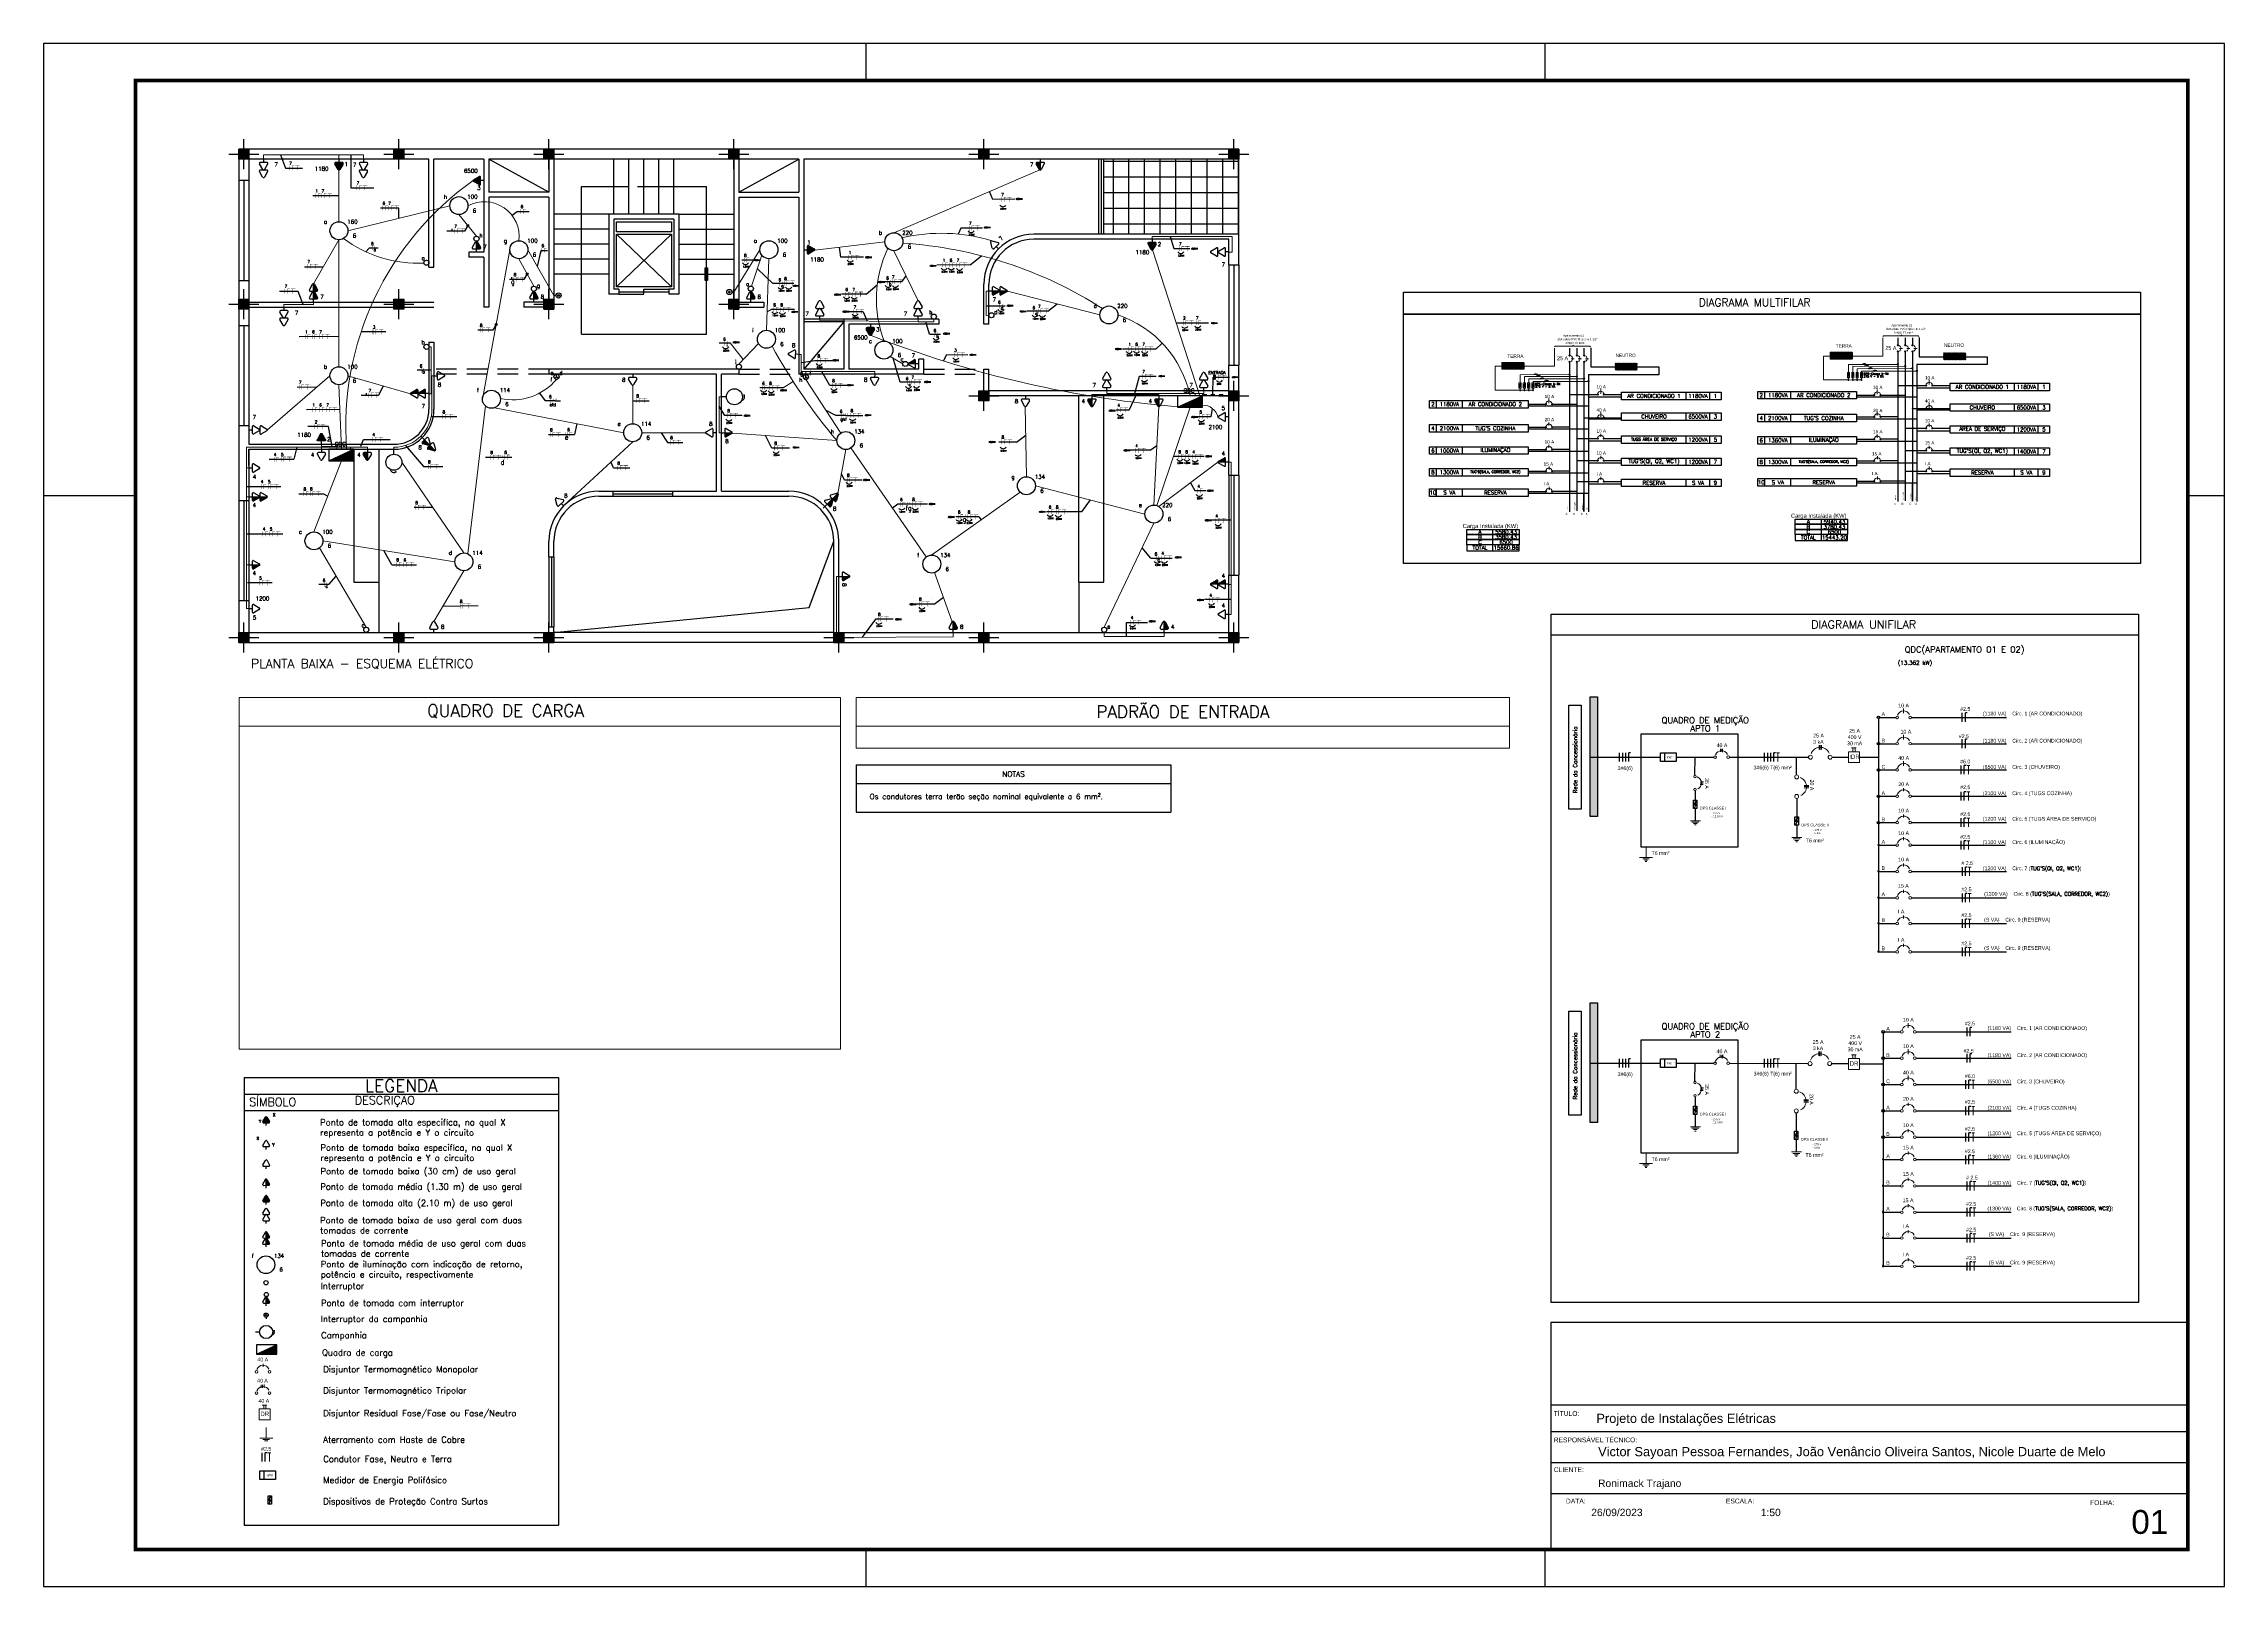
# Model space of a CAD drawing. Header units: metres. Extents: x 2426 to 5032, y 1997 to 4035.
# Drawn here: x 2426.5 to 2479.6, y 1996.9 to 2034.4 of the extents above; entities that cross this region are included whole.
import ezdxf
from ezdxf.enums import TextEntityAlignment as Align

# ---------------------------------------------------------------- set-up
doc = ezdxf.new("R2010")
doc.units = ezdxf.units.M
for name, pattern in [('CONTORNO_QUADRO_T', [0.35, 0.2, -0.15]), ('Contínuo', [0]), ('DASHED', [0.75, 0.5, -0.25])]:
    doc.linetypes.add(name, pattern=pattern)
for name, color, linetype in [('10', 10, 'Continuous'), ('2', 4, 'Continuous'), ('4', 136, 'Continuous'), ('Acessorios', 4, 'Continuous'), ('ALVENARIA', 7, 'Continuous'), ('ARQ-FOLHA', 7, 'Continuous'), ('CIRCUITOS', 250, 'Continuous'), ('DI-Título do diagrama', 3, 'Continuous'), ('EL-Fios', 9, 'Continuous'), ('ELE-TEXTO04', 4, 'CONTORNO_QUADRO_T'), ('ELETRODUTO TEXTO', 250, 'Continuous'), ('ILUMINAÇÃO', 1, 'Contínuo'), ('INTERRUPTORES', 1, 'Continuous'), ('PDF3_0', 7, 'Continuous'), ('PDF3_COTA', 7, 'Continuous'), ('PDF3_DI-Barramento', 6, 'Continuous'), ('PDF3_DI-Barramento Fase 1', 6, 'Continuous'), ('PDF3_DI-Barramento Fase 2', 6, 'Continuous'), ('PDF3_DI-Barramento Fase 3', 4, 'Continuous'), ('PDF3_DI-Disjuntor', 7, 'Continuous'), ('PDF3_DI-Textos do diagrama', 7, 'Continuous'), ('PDF3_DIAGRAMA', 7, 'Continuous'), ('PDF3_eletrodutos', 3, 'Continuous'), ('PDF3_Layout', 1, 'Continuous'), ('PDF3_Text', 7, 'Continuous'), ('Quadros de Dist.', 1, 'Continuous'), ('TOMADAS-ENERGIA', 1, 'Continuous'), ('VISTA FRONTAL', 7, 'Continuous')]:
    doc.layers.add(name, color=color, linetype=linetype)
for name, color, linetype, lineweight in [('ELETRODUTO ENTRADA', 1, 'CONTORNO_QUADRO_T', 20), ('ELETRODUTOS', 5, 'Continuous', 20), ('SEÇÃO', 250, 'Contínuo', 30), ('TERRA', 92, 'Continuous', 30)]:
    doc.layers.add(name, color=color, linetype=linetype, lineweight=lineweight)
doc.layers.add('PDF3_DI-Linhas do diagrama', color=7, linetype='Continuous', true_color=0xdcdcdc)
doc.styles.add('arial', font='arial.ttf')
doc.styles.add('N', font='romans.shx', dxfattribs={"height": 0.13})
doc.styles.add('PDF Arial', font='arial.ttf')
doc.styles.add('ROMAND', font='romand__.ttf', dxfattribs={"width": 0.75})
doc.styles.add('ROMANS', font='ROMANS.shx', dxfattribs={"width": 0.8, "height": 0.1})
doc.styles.add('SIMPLEX', font='simplex.shx')

# ---------------------------------------------------------------- blocks, each defined once
blk = doc.blocks.new('FOLHA A2')
at = {"layer": 'ARQ-FOLHA'}
for p, q in [((594, 0), (0, 0)), ((0, 0), (0, -420)), ((224, -10), (224, 0)), ((409, -10), (409, 0)), ((594, -420), (594, 0)), ((0, -123), (25, -123)), ((584, -123), (594, -123)), ((224, -420), (224, -410)), ((409, -420), (409, -410)), ((0, -420), (594, -420))]:
    blk.add_line(p, q, dxfattribs=at)
at = {"layer": 'ARQ-FOLHA', "const_width": 1}
blk.add_lwpolyline([(25, -410), (584, -410), (584, -10), (25, -10), (25, -410)], dxfattribs=at)
blk = doc.blocks.new('TEALT03')
for p, q in [((-1.62, 1.95), (-0.35, 4.14)), ((-1.3, 1.32), (1.28, 1.32)), ((0, 0), (0, 1.32)), ((0.35, 4.14), (1.63, 1.92))]:
    blk.add_line(p, q)
for centre, start, end in [((-1.3, 1.71), 143.13324, 270.77697), ((0, 3.97), 26.04787, 153.95213), ((1.3, 1.71), 267.18113, 32.56886)]:
    blk.add_arc(centre, 0.393, start, end)
at = {"linetype": 'Continuous'}
for points in [[(-1.69, 1.75), (1.28, 1.32), (-1.62, 1.95)], [(1.28, 1.32), (-1.69, 1.75), (-1.31, 1.32)], [(-1.66, 1.54), (-1.31, 1.32), (-1.69, 1.75)], [(-1.31, 1.32), (-1.66, 1.54), (-1.51, 1.38)], [(-1.62, 1.95), (1.49, 1.37), (-0.35, 4.14)], [(1.49, 1.37), (-1.62, 1.95), (1.28, 1.32)], [(-0.35, 4.14), (1.64, 1.52), (-0.21, 4.3)], [(1.64, 1.52), (-0.35, 4.14), (1.49, 1.37)], [(-0.21, 4.3), (1.69, 1.72), (0, 4.36)], [(1.69, 1.72), (-0.21, 4.3), (1.64, 1.52)], [(0, 4.36), (1.63, 1.92), (0.21, 4.3)], [(1.63, 1.92), (0, 4.36), (1.69, 1.72)], [(0.35, 4.14), (0.21, 4.3), (1.63, 1.92)]]:
    blk.add_solid(points, dxfattribs=at)
at = {"style": 'ROMANS', "flags": 8}
for tag, p in [('020', (-4.82, 2.03)), ('001', (3.51, 2.07))]:
    blk.add_attdef(tag, text='', height=1.6, dxfattribs=at).set_placement(p, align=Align.MIDDLE_CENTER)
blk = doc.blocks.new('TEBAI01')
for p, q in [((-1.62, 1.95), (-0.35, 4.14)), ((-1.3, 1.32), (1.28, 1.32)), ((0, 0), (0, 1.32)), ((0.35, 4.14), (1.63, 1.92))]:
    blk.add_line(p, q)
for centre, start, end in [((-1.3, 1.71), 143.13324, 270.77697), ((0, 3.97), 26.04787, 153.95213), ((1.3, 1.71), 267.18113, 32.56886)]:
    blk.add_arc(centre, 0.393, start, end)
at = {"style": 'ROMANS', "flags": 8}
for tag, p in [('020', (-5.03, 2.2)), ('001', (3.56, 2.23))]:
    blk.add_attdef(tag, text='', height=1.6, dxfattribs=at).set_placement(p, align=Align.MIDDLE_CENTER)
blk = doc.blocks.new('TEMED02')
for p, q in [((-1.62, 1.95), (-0.35, 4.14)), ((-1.3, 1.32), (1.28, 1.32)), ((0, 1.32), (0, 4.36)), ((0, 0), (0, 1.32)), ((0.35, 4.14), (1.63, 1.92))]:
    blk.add_line(p, q)
for centre, start, end in [((-1.3, 1.71), 143.13324, 270.77697), ((0, 3.97), 26.04787, 153.95213), ((1.3, 1.71), 267.18113, 32.56886)]:
    blk.add_arc(centre, 0.393, start, end)
at = {"linetype": 'Continuous'}
for points in [[(0, 4.36), (1.63, 1.92), (0.21, 4.3)], [(1.63, 1.92), (0, 4.36), (1.69, 1.72)], [(0, 1.32), (1.69, 1.72), (0, 4.36)], [(1.69, 1.72), (0, 1.32), (1.64, 1.52)], [(1.28, 1.32), (1.64, 1.52), (0, 1.32)], [(0.35, 4.14), (0.21, 4.3), (1.63, 1.92)], [(1.64, 1.52), (1.28, 1.32), (1.49, 1.37)]]:
    blk.add_solid(points, dxfattribs=at)
at = {"style": 'ROMANS', "flags": 8}
for tag, p in [('020', (-4.96, 2.19)), ('001', (3.39, 2.17))]:
    blk.add_attdef(tag, text='', height=1.6, dxfattribs=at).set_placement(p, align=Align.MIDDLE_CENTER)
blk = doc.blocks.new('A$C93b2c405')
at = {"layer": 'TOMADAS-ENERGIA'}
for p, q in [((0.252, 0.163), (0.188, 0.274)), ((0.251, 0.011), (0.188, 0.122)), ((0.334, 0.304), (0.205, 0.304)), ((0.334, 0.152), (0.205, 0.152)), ((0.269, 0.37), (0.269, 0.304)), ((0.35, 0.273), (0.287, 0.163)), ((0.35, 0.121), (0.287, 0.011))]:
    blk.add_line(p, q, dxfattribs=at)
for centre, start, end in [((0.204, 0.132), 87.1811, 212.5689), ((0.205, 0.284), 87.1811, 212.5689), ((0.269, 0.02), 206.0479, 333.9521), ((0.269, 0.172), 206.0479, 333.9521), ((0.335, 0.284), 323.1332, 90.777), ((0.334, 0.132), 323.1332, 90.777)]:
    blk.add_arc(centre, 0.0197, start, end, dxfattribs=at)
at = {"layer": 'TOMADAS-ENERGIA', "style": 'ROMANS', "flags": 8}
for tag, p in [('001', (0.091, 0.259)), ('020', (0.521, 0.26))]:
    blk.add_attdef(tag, text='', height=0.08, rotation=180, dxfattribs=at).set_placement(p, align=Align.MIDDLE_CENTER)
blk = doc.blocks.new('A$C8d71f97b')
at = {"layer": 'TOMADAS-ENERGIA'}
for p, q in [((0.27, 0.249), (0.333, 0.359)), ((0.27, 0.097), (0.333, 0.207)), ((0.286, 0.218), (0.415, 0.218)), ((0.286, 0.066), (0.415, 0.066)), ((0.351, 0.218), (0.351, 0.37)), ((0.351, 0.066), (0.351, 0.218)), ((0.351, 0), (0.351, 0.066)), ((0.369, 0.359), (0.432, 0.248)), ((0.369, 0.207), (0.432, 0.096))]:
    blk.add_line(p, q, dxfattribs=at)
for centre, start, end in [((0.286, 0.238), 143.1332, 270.777), ((0.286, 0.086), 143.1332, 270.777), ((0.351, 0.35), 26.0479, 153.9521), ((0.351, 0.198), 26.0479, 153.9521), ((0.416, 0.238), 267.1811, 32.5689), ((0.416, 0.086), 267.1811, 32.5689)]:
    blk.add_arc(centre, 0.0197, start, end, dxfattribs=at)
at = {"layer": 'TOMADAS-ENERGIA', "linetype": 'Continuous'}
for points in [[(0.351, 0.37), (0.432, 0.248), (0.361, 0.367)], [(0.432, 0.248), (0.351, 0.37), (0.436, 0.238)], [(0.351, 0.218), (0.436, 0.238), (0.351, 0.37)], [(0.436, 0.238), (0.351, 0.218), (0.433, 0.228)], [(0.415, 0.218), (0.433, 0.228), (0.351, 0.218)], [(0.351, 0.218), (0.432, 0.096), (0.361, 0.215)], [(0.432, 0.096), (0.351, 0.218), (0.436, 0.086)], [(0.351, 0.066), (0.436, 0.086), (0.351, 0.218)], [(0.436, 0.086), (0.351, 0.066), (0.433, 0.076)], [(0.415, 0.066), (0.433, 0.076), (0.351, 0.066)], [(0.369, 0.359), (0.361, 0.367), (0.432, 0.248)], [(0.369, 0.207), (0.361, 0.215), (0.432, 0.096)], [(0.433, 0.228), (0.415, 0.218), (0.425, 0.22)], [(0.433, 0.076), (0.415, 0.066), (0.425, 0.068)]]:
    blk.add_solid(points, dxfattribs=at)
at = {"layer": 'TOMADAS-ENERGIA', "style": 'ROMANS', "flags": 8}
for tag, p in [('020', (0.103, 0.11)), ('001', (0.52, 0.108))]:
    blk.add_attdef(tag, text='', height=0.08, dxfattribs=at).set_placement(p, align=Align.MIDDLE_CENTER)
blk = doc.blocks.new('Ir1s01')
blk.add_circle((0, 1.02), 1.02)
at = {"style": 'ROMANS', "flags": 8}
blk.add_attdef('009', text='', height=1.6, dxfattribs=at).set_placement((1.81, 2.29), align=Align.MIDDLE_CENTER)
blk = doc.blocks.new('Ircamp08')
blk.add_line((0, 0.8), (0, 0))
for radius in [1.04, 0.36]:
    blk.add_circle((0, 1.84), radius)
at = {"linetype": 'Continuous'}
for points in [[(-0.36, 1.84), (-0.31, 1.66), (-0.31, 2.02)], [(-0.31, 2.02), (-0.18, 1.53), (-0.18, 2.15)], [(-0.18, 1.53), (-0.31, 2.02), (-0.31, 1.66)], [(-0.18, 2.15), (0, 1.48), (0, 2.2)], [(0, 1.48), (-0.18, 2.15), (-0.18, 1.53)], [(0, 2.2), (0.18, 1.53), (0.18, 2.15)], [(0.18, 1.53), (0, 2.2), (0, 1.48)], [(0.18, 2.15), (0.31, 1.66), (0.31, 2.02)], [(0.31, 1.66), (0.18, 2.15), (0.18, 1.53)], [(0.36, 1.84), (0.31, 2.02), (0.31, 1.66)]]:
    blk.add_solid(points, dxfattribs=at)
at = {"style": 'ROMANS', "flags": 8}
blk.add_attdef('009', text='', height=1.6, dxfattribs=at).set_placement((1.3, 3.14), align=Align.MIDDLE_CENTER)
blk = doc.blocks.new('Tgcig02')
blk.add_line((0, 1), (0, 0))
for centre, radius in [((-0.35, 4.52), 0.0696), ((0, 2.6), 1.6)]:
    blk.add_circle(centre, radius)
blk.add_arc((0.03, 3.95), 0.686, 7.0471, 118.0951)
blk = doc.blocks.new('A$C5681756B')
at = {"layer": 'Quadros de Dist.'}
for p, q in [((0.951, 0.228), (0.452, 0.228)), ((0.452, 0.228), (0.452, 0)), ((0.452, 0), (0.951, 0.228)), ((0.951, 0), (0.951, 0.228)), ((0.452, 0), (0.951, 0))]:
    blk.add_line(p, q, dxfattribs=at)
at = {"layer": 'Quadros de Dist.', "linetype": 'Continuous'}
blk.add_solid([(0.951, 0.227), (0.452, 0), (0.951, 0)], dxfattribs=at)
at = {"layer": 'Quadros de Dist.', "style": 'ROMANS', "flags": 8}
for tag, p in [('020', (0.206, 0.334)), ('001', (1.041, 0.331))]:
    blk.add_attdef(tag, text='', height=0.16, dxfattribs=at).set_placement(p, align=Align.MIDDLE_CENTER)
blk = doc.blocks.new('A$C0BD3781F')
blk.add_circle((0.36, 0.36), 0.36)
at = {"style": 'ROMANS', "flags": 8}
for tag, p in [('001', (0.188, 0.472)), ('020', (0.356, 0.232)), ('009', (0.502, 0.474))]:
    blk.add_attdef(tag, text='', height=0.16, dxfattribs=at).set_placement(p, align=Align.MIDDLE_CENTER)
blk = doc.blocks.new('st')
at = {"layer": '2'}
h = blk.add_hatch(color=256, dxfattribs=at)
h.paths.add_polyline_path([(0, 10), (0, 0), (10, 0), (10, 10)])
h.paths.add_polyline_path([(-10, 10), (-10, 0), (0, 0), (0, 10)])
h.paths.add_polyline_path([(-10, 0), (-10, -10), (0, -10), (0, 0)])
h.paths.add_polyline_path([(0, 0), (0, -10), (10, -10), (10, 0)])
at = {"layer": '10'}
for p, q in [((-30, 0), (30, 0)), ((0, 30), (0, -30))]:
    blk.add_line(p, q, dxfattribs=at)
at = {"layer": '4'}
blk.add_lwpolyline([(-10, -10), (-10, 10), (10, 10), (10, -10)], close=True, dxfattribs=at)
blk = doc.blocks.new('Ir3s03')
for p, q in [((0, 1.02), (-0.72, 0.3)), ((0, 1.02), (0, 2.03)), ((0.72, 0.3), (0, 1.02)), ((0, 1.02), (0, 1.02))]:
    blk.add_line(p, q)
blk.add_circle((0, 1.02), 1.02)
at = {"style": 'ROMANS', "flags": 8}
for tag, p in [('031', (-2.03, -0.12)), ('030', (-1.77, 2.54)), ('009', (1.79, 2.54))]:
    blk.add_attdef(tag, text='', height=1.6, dxfattribs=at).set_placement(p, align=Align.MIDDLE_CENTER)
blk = doc.blocks.new('FNT')
at = {"const_width": 0.24}
for points in [[(0.1, 1.7), (0.1, -1.7)], [(1.8, 1.6), (3.7, 1.6)], [(2, 1.4), (2, -1.7)], [(4.3, 1.6), (7.5, 1.6)], [(5.8, 1.4), (5.8, -1.7)]]:
    blk.add_lwpolyline(points, dxfattribs=at)
at = {"style": 'ROMANS', "flags": 8}
blk.add_attdef('001', text='', height=1.6, dxfattribs=at).set_placement((0.9, 3.3), align=Align.MIDDLE_CENTER)
blk = doc.blocks.new('A$C27EA2FDF')
at = {"const_width": 0.009}
for points in [[(0.04, 0.126), (0.04, 0)], [(0.104, 0.121), (0.173, 0.121)], [(0.109, 0.117), (0.109, 0)]]:
    blk.add_lwpolyline(points, dxfattribs=at)
at = {"style": 'ROMANS', "flags": 8}
blk.add_attdef('001', text='', height=0.06, dxfattribs=at).set_placement((0.069, 0.188), align=Align.MIDDLE_CENTER)
blk = doc.blocks.new('A$C3508442B')
at = {"const_width": 0.024}
for points in [[(0.23, 0.04), (0.39, 0.01)], [(0.26, 0.22), (0.59, 0.16)]]:
    blk.add_lwpolyline(points, dxfattribs=at)
at = {"style": 'ROMANS', "flags": 8}
for tag, p in [('001', (0.1, 0.26)), ('009', (0.63, 0.33))]:
    blk.add_attdef(tag, text='', height=0.16, rotation=79, dxfattribs=at).set_placement(p, align=Align.MIDDLE_CENTER)

msp = doc.modelspace()

# ---------------------------------------------------------------- hatches: boundary and pattern name
at = {"layer": 'Acessorios'}
msp.add_hatch(color=256, dxfattribs=at).paths.add_polyline_path([(2442.607, 2028.981), (2442.668, 2028.981), (2442.668, 2028.677), (2442.607, 2028.677)])
at = {"layer": 'ALVENARIA'}
h = msp.add_hatch(dxfattribs=at)
h.set_pattern_fill('NET', color=256, scale=3.045179, angle=90, style=0)
h.set_pattern_definition([(90, (2558.37183, 2157.95422), (-0.3806474, 1e-16), []), (180, (2558.37183, 2157.95422), (-1e-16, -0.3806474), [])])
h.paths.add_polyline_path([(2452.321, 2031.631), (2452.321, 2029.803), (2455.61, 2029.803), (2455.61, 2031.631), (2455.366, 2031.631)])
at = {"layer": 'CIRCUITOS'}
h = msp.add_hatch(color=256, dxfattribs=at)
h.dxf.hatch_style = 1
h.paths.add_polyline_path([(2455.007, 2026.379), (2455.002, 2026.379), (2455.002, 2026.318), (2455.007, 2026.318)])
h.paths.add_polyline_path([(2455.007, 2026.318), (2455.002, 2026.318), (2455.002, 2026.263), (2455.007, 2026.263)])
h.paths.add_polyline_path([(2455.033, 2026.377), (2455.029, 2026.377), (2455.029, 2026.318), (2455.033, 2026.318)])
h.paths.add_polyline_path([(2455.033, 2026.318), (2455.029, 2026.318), (2455.029, 2026.265), (2455.033, 2026.265)])
at = {"layer": 'EL-Fios'}
h = msp.add_hatch(color=256, dxfattribs=at)
h.dxf.hatch_style = 1
h.paths.add_polyline_path([(2464.167, 2018.536), (2464.35, 2018.536), (2464.35, 2015.621), (2464.167, 2015.621)])
h = msp.add_hatch(color=256, dxfattribs=at)
h.dxf.hatch_style = 1
h.paths.add_polyline_path([(2464.167, 2011.083), (2464.35, 2011.083), (2464.35, 2008.168), (2464.167, 2008.168)])

# ---------------------------------------------------------------- linework, layer by layer
at = {"color": 18, "true_color": 0x000000}
for p, q in [((2438.039, 2030.356), (2437.905, 2030.256)), ((2434.418, 2029.463), (2434.343, 2029.373)), ((2450.952, 2027.927), (2451.181, 2028.105)), ((2453.591, 2027.007), (2453.742, 2027.152)), ((2452.935, 2025.52), (2453.115, 2025.901)), ((2453.45, 2024.544), (2453.615, 2024.659)), ((2433.309, 2023.484), (2433.411, 2023.422))]:
    msp.add_line(p, q, dxfattribs=at)
for p, q in [((2462.659, 2025.621), (2464.128, 2025.623)), ((2463.258, 2025.666), (2463.842, 2025.666)), ((2470.659, 2025.842), (2472.129, 2025.843)), ((2471.258, 2025.886), (2471.842, 2025.886)), ((2463.221, 2020.55), (2477.531, 2020.55)), ((2463.221, 2003.786), (2463.221, 2020.55)), ((2463.221, 2020.05), (2477.531, 2020.05)), ((2477.531, 2020.55), (2477.531, 2003.786)), ((2446.284, 2016.884), (2446.284, 2015.73)), ((2467.561, 2017.068), (2469.487, 2017.068)), ((2470.062, 2017.068), (2470.466, 2017.068)), ((2470.731, 2017.068), (2471.192, 2017.068)), ((2446.284, 2016.43), (2453.956, 2016.43)), ((2466.723, 2016.247), (2466.723, 2016.023)), ((2469.2, 2016.063), (2469.2, 2015.613)), ((2446.284, 2015.73), (2453.956, 2015.73)), ((2467.561, 2009.613), (2469.477, 2009.607)), ((2470.052, 2009.607), (2470.466, 2009.607)), ((2470.732, 2009.603), (2471.306, 2009.603)), ((2431.378, 2009.266), (2439.03, 2009.266)), ((2431.378, 2009.266), (2431.378, 1998.366)), ((2439.03, 2009.266), (2439.03, 1998.366)), ((2431.378, 2008.866), (2439.03, 2008.866)), ((2431.378, 2008.466), (2439.03, 2008.466)), ((2466.723, 2008.794), (2466.723, 2008.569)), ((2469.19, 2008.407), (2469.19, 2007.957)), ((2477.531, 2003.786), (2463.221, 2003.786)), ((2431.378, 1998.366), (2439.03, 1998.366))]:
    msp.add_line(p, q)
at = {"lineweight": 5, "ltscale": 10}
for p, q in [((2431.252, 2009.954), (2431.252, 2018.523)), ((2431.252, 2018.523), (2445.905, 2018.523)), ((2445.905, 2009.954), (2445.905, 2018.523)), ((2446.284, 2017.288), (2446.284, 2018.523)), ((2446.284, 2018.523), (2462.206, 2018.523)), ((2462.206, 2018.523), (2462.206, 2017.288)), ((2431.252, 2017.823), (2445.905, 2017.823)), ((2446.284, 2017.823), (2462.206, 2017.823)), ((2462.206, 2017.288), (2446.284, 2017.288)), ((2431.252, 2009.954), (2445.905, 2009.954))]:
    msp.add_line(p, q, dxfattribs=at)
msp.add_lwpolyline([(2446.284, 2016.884), (2453.956, 2016.884), (2453.956, 2015.73)])
at = {"layer": 'Acessorios'}
for p, q in [((2438.801, 2030.827), (2437.339, 2031.631)), ((2440.384, 2030.291), (2440.384, 2031.631)), ((2440.75, 2030.291), (2440.75, 2031.631)), ((2441.115, 2030.291), (2441.115, 2031.631)), ((2441.48, 2030.291), (2441.48, 2031.631)), ((2441.846, 2030.291), (2441.846, 2031.631)), ((2443.429, 2030.827), (2444.891, 2031.631)), ((2452.2, 2029.803), (2452.2, 2031.631)), ((2452.26, 2029.803), (2452.26, 2031.631)), ((2452.321, 2029.803), (2452.321, 2031.631)), ((2431.249, 2031.107), (2431.249, 2028.671)), ((2431.37, 2031.107), (2431.37, 2028.671)), ((2431.492, 2031.107), (2431.492, 2028.671)), ((2439.592, 2027.367), (2439.592, 2030.961)), ((2439.592, 2030.961), (2440.75, 2030.961)), ((2440.956, 2030.961), (2442.638, 2030.961)), ((2442.638, 2027.367), (2442.638, 2030.961)), ((2440.262, 2030.291), (2438.923, 2030.291)), ((2441.968, 2030.291), (2443.308, 2030.291)), ((2440.262, 2029.925), (2438.923, 2029.925)), ((2441.785, 2028.525), (2440.445, 2029.803)), ((2440.445, 2028.525), (2441.785, 2029.803)), ((2441.968, 2029.925), (2443.308, 2029.925)), ((2440.262, 2029.56), (2438.923, 2029.56)), ((2440.262, 2029.194), (2438.923, 2029.194)), ((2441.968, 2029.56), (2443.308, 2029.56)), ((2441.968, 2029.194), (2443.308, 2029.194)), ((2440.262, 2028.829), (2438.923, 2028.829)), ((2441.968, 2028.829), (2443.308, 2028.829)), ((2455.366, 2029.054), (2455.366, 2026.618)), ((2455.488, 2029.054), (2455.488, 2026.618)), ((2455.61, 2029.054), (2455.61, 2026.618)), ((2440.506, 2028.403), (2441.724, 2028.403)), ((2440.506, 2028.342), (2441.115, 2028.342)), ((2441.115, 2028.342), (2441.115, 2028.464)), ((2441.115, 2028.464), (2441.724, 2028.464)), ((2431.249, 2027.574), (2431.249, 2025.138)), ((2431.37, 2027.574), (2431.37, 2025.138)), ((2431.492, 2027.574), (2431.492, 2025.138)), ((2445.987, 2027.733), (2445.013, 2027.733)), ((2445.987, 2027.672), (2445.013, 2026.515)), ((2445.987, 2027.672), (2445.013, 2027.672)), ((2439.592, 2027.367), (2442.638, 2027.367)), ((2451.712, 2021.326), (2451.712, 2025.869)), ((2452.321, 2021.326), (2452.321, 2025.869)), ((2434.05, 2024.566), (2434.05, 2021.326)), ((2434.659, 2024.566), (2434.659, 2021.326)), ((2455.366, 2023.938), (2455.366, 2021.502)), ((2455.488, 2023.938), (2455.488, 2021.502)), ((2455.61, 2023.938), (2455.61, 2021.502)), ((2431.249, 2023.311), (2431.249, 2020.875)), ((2431.37, 2023.311), (2431.37, 2020.875)), ((2431.492, 2023.311), (2431.492, 2020.875)), ((2440.354, 2023.543), (2441.815, 2023.543)), ((2440.354, 2023.482), (2441.815, 2023.482)), ((2440.354, 2023.421), (2441.815, 2023.421)), ((2438.801, 2021.947), (2438.801, 2020.242)), ((2438.862, 2021.947), (2438.862, 2020.242)), ((2438.923, 2021.947), (2438.923, 2020.242)), ((2434.05, 2021.326), (2434.659, 2021.326)), ((2451.712, 2021.326), (2452.321, 2021.326)), ((2445.744, 2020.108), (2438.923, 2020.108)), ((2445.744, 2019.864), (2438.923, 2019.864))]:
    msp.add_line(p, q, dxfattribs=at)
at = {"layer": 'Acessorios', "linetype": 'DASHED'}
for p, q in [((2438.801, 2026.515), (2435.999, 2026.515)), ((2443.429, 2026.515), (2444.891, 2026.515)), ((2447.936, 2026.515), (2449.398, 2026.515)), ((2438.801, 2026.393), (2435.999, 2026.393)), ((2443.429, 2026.393), (2444.891, 2026.393)), ((2447.936, 2026.393), (2449.398, 2026.393))]:
    msp.add_line(p, q, dxfattribs=at)
at = {"layer": 'Acessorios'}
for points in [[(2440.445, 2029.864), (2440.445, 2030.108), (2441.785, 2030.108), (2441.785, 2029.864)], [(2440.445, 2028.525), (2440.445, 2029.803), (2441.785, 2029.803), (2441.785, 2028.525)], [(2442.607, 2028.981), (2442.668, 2028.981), (2442.668, 2028.677), (2442.607, 2028.677)]]:
    msp.add_lwpolyline(points, close=True, dxfattribs=at)
at = {"layer": 'ALVENARIA'}
for p, q in [((2455.61, 2031.874), (2431.249, 2031.874)), ((2431.249, 2031.874), (2431.249, 2031.107)), ((2455.61, 2031.631), (2455.61, 2031.874)), ((2435.877, 2031.631), (2431.492, 2031.631)), ((2431.492, 2031.631), (2431.492, 2031.107)), ((2435.877, 2029), (2435.877, 2031.631)), ((2435.999, 2029), (2435.999, 2031.631)), ((2437.217, 2031.631), (2435.999, 2031.631)), ((2437.217, 2031.631), (2437.217, 2029.365)), ((2443.308, 2031.631), (2437.339, 2031.631)), ((2437.339, 2031.631), (2437.339, 2030.827)), ((2438.801, 2031.631), (2438.801, 2030.827)), ((2438.923, 2031.631), (2438.923, 2027.976)), ((2443.308, 2031.631), (2443.308, 2027.976)), ((2443.429, 2031.631), (2443.429, 2030.827)), ((2444.891, 2031.631), (2443.429, 2031.631)), ((2444.891, 2031.631), (2444.891, 2030.827)), ((2445.013, 2031.631), (2445.013, 2026.515)), ((2455.61, 2031.631), (2445.013, 2031.631)), ((2455.61, 2029.803), (2455.61, 2031.631)), ((2431.492, 2031.107), (2431.249, 2031.107)), ((2438.801, 2030.827), (2437.339, 2030.827)), ((2438.801, 2030.705), (2437.339, 2030.705)), ((2437.339, 2030.705), (2437.339, 2028.025)), ((2438.801, 2030.705), (2438.801, 2028.22)), ((2443.429, 2030.827), (2444.891, 2030.827)), ((2443.429, 2030.705), (2443.429, 2027.976)), ((2443.429, 2030.705), (2444.891, 2030.705)), ((2444.891, 2030.705), (2444.891, 2026.393)), ((2440.262, 2030.291), (2440.262, 2028.342)), ((2441.968, 2030.291), (2440.262, 2030.291)), ((2440.384, 2030.169), (2440.384, 2028.464)), ((2441.846, 2030.169), (2440.384, 2030.169)), ((2441.846, 2030.169), (2441.846, 2028.464)), ((2441.968, 2030.291), (2441.968, 2028.342)), ((2455.61, 2029.803), (2450.616, 2029.803)), ((2455.366, 2029.682), (2450.616, 2029.682)), ((2455.366, 2029.054), (2455.366, 2029.682)), ((2455.61, 2029.054), (2455.61, 2029.803)), ((2436.852, 2029.365), (2436.852, 2029.243)), ((2437.217, 2029.365), (2436.852, 2029.365)), ((2437.217, 2029.243), (2436.852, 2029.243)), ((2437.217, 2029.243), (2437.217, 2028.025)), ((2431.249, 2028.671), (2431.249, 2027.574)), ((2431.492, 2028.671), (2431.249, 2028.671)), ((2431.492, 2028.671), (2431.492, 2028.147)), ((2435.877, 2029), (2435.999, 2029)), ((2449.398, 2027.611), (2449.398, 2028.585)), ((2449.52, 2027.611), (2449.52, 2028.585)), ((2455.366, 2029.054), (2455.61, 2029.054)), ((2431.492, 2028.147), (2435.999, 2028.147)), ((2431.492, 2028.025), (2435.999, 2028.025)), ((2431.492, 2028.025), (2431.492, 2027.574)), ((2437.339, 2028.025), (2437.217, 2028.025)), ((2438.192, 2028.147), (2438.192, 2028.025)), ((2438.679, 2028.147), (2438.192, 2028.147)), ((2438.679, 2028.025), (2438.192, 2028.025)), ((2438.679, 2028.153), (2438.679, 2028.22)), ((2438.679, 2028.22), (2438.801, 2028.22)), ((2438.679, 2028.025), (2438.679, 2027.976)), ((2440.506, 2028.342), (2440.262, 2028.342)), ((2440.506, 2028.464), (2440.384, 2028.464)), ((2440.506, 2028.464), (2440.506, 2028.342)), ((2441.724, 2028.464), (2441.724, 2028.342)), ((2441.846, 2028.464), (2441.724, 2028.464)), ((2441.968, 2028.342), (2441.724, 2028.342)), ((2443.429, 2028.147), (2444.038, 2028.147)), ((2443.429, 2028.025), (2444.038, 2028.025)), ((2444.038, 2028.147), (2444.038, 2028.025)), ((2431.492, 2027.574), (2431.249, 2027.574)), ((2438.679, 2027.976), (2438.923, 2027.976)), ((2443.308, 2027.976), (2443.429, 2027.976)), ((2445.987, 2027.733), (2445.987, 2026.515)), ((2448.302, 2027.733), (2445.987, 2027.733)), ((2446.109, 2027.611), (2446.109, 2026.515)), ((2448.302, 2027.611), (2446.109, 2027.611)), ((2448.302, 2027.733), (2448.302, 2027.611)), ((2449.52, 2027.611), (2449.398, 2027.611)), ((2435.877, 2027.172), (2435.877, 2025.54)), ((2435.877, 2027.172), (2435.999, 2027.172)), ((2435.999, 2027.172), (2435.999, 2025.54)), ((2443.429, 2026.515), (2438.801, 2026.515)), ((2438.801, 2026.515), (2438.801, 2026.393)), ((2443.429, 2026.515), (2443.429, 2026.393)), ((2445.987, 2026.515), (2445.013, 2026.515)), ((2447.814, 2026.515), (2446.109, 2026.515)), ((2447.814, 2026.515), (2447.814, 2026.758)), ((2447.936, 2026.758), (2447.814, 2026.758)), ((2447.936, 2026.393), (2447.936, 2026.758)), ((2449.398, 2025.869), (2449.398, 2026.515)), ((2449.398, 2026.515), (2449.52, 2026.515)), ((2449.52, 2025.991), (2449.52, 2026.515)), ((2455.366, 2026.618), (2455.61, 2026.618)), ((2455.366, 2025.991), (2455.366, 2026.618)), ((2455.61, 2023.938), (2455.61, 2026.618)), ((2442.881, 2026.393), (2438.801, 2026.393)), ((2442.881, 2023.543), (2442.881, 2026.393)), ((2443.429, 2026.393), (2443.003, 2026.393)), ((2443.003, 2023.543), (2443.003, 2026.393)), ((2447.936, 2026.393), (2444.891, 2026.393)), ((2455.366, 2025.991), (2449.52, 2025.991)), ((2455.366, 2025.869), (2449.398, 2025.869)), ((2455.366, 2023.938), (2455.366, 2025.869)), ((2431.249, 2025.138), (2431.249, 2023.311)), ((2431.492, 2025.138), (2431.249, 2025.138)), ((2431.492, 2025.138), (2431.492, 2024.688)), ((2431.492, 2024.688), (2435.025, 2024.688)), ((2431.492, 2024.566), (2435.025, 2024.566)), ((2431.492, 2024.566), (2431.492, 2023.311)), ((2431.492, 2024.173), (2431.492, 2024.566)), ((2455.366, 2023.938), (2455.61, 2023.938)), ((2431.492, 2023.311), (2431.249, 2023.311)), ((2440.019, 2023.543), (2440.354, 2023.543)), ((2440.019, 2023.421), (2440.354, 2023.421)), ((2440.354, 2023.543), (2440.354, 2023.421)), ((2441.815, 2023.543), (2441.815, 2023.421)), ((2441.815, 2023.543), (2442.881, 2023.543)), ((2441.815, 2023.421), (2444.647, 2023.421)), ((2443.003, 2023.543), (2444.647, 2023.543)), ((2438.801, 2021.947), (2438.801, 2022.325)), ((2438.923, 2021.947), (2438.923, 2022.325)), ((2445.143, 2020.713), (2445.744, 2022.325)), ((2445.744, 2019.864), (2445.744, 2022.325)), ((2445.866, 2020.108), (2445.866, 2022.325)), ((2438.801, 2021.947), (2438.923, 2021.947)), ((2434.659, 2021.326), (2434.659, 2020.108)), ((2451.712, 2021.326), (2451.712, 2020.108)), ((2455.366, 2020.108), (2455.366, 2021.502)), ((2455.366, 2021.502), (2455.61, 2021.502)), ((2455.61, 2019.864), (2455.61, 2021.502)), ((2431.249, 2020.875), (2431.249, 2019.864)), ((2431.492, 2020.875), (2431.249, 2020.875)), ((2431.492, 2020.875), (2431.492, 2020.108)), ((2438.923, 2020.108), (2445.143, 2020.713)), ((2431.249, 2020.108), (2431.249, 2019.864)), ((2431.492, 2020.108), (2438.801, 2020.108)), ((2431.492, 2020.108), (2432.284, 2020.108)), ((2438.801, 2020.108), (2438.801, 2020.242)), ((2438.801, 2020.242), (2438.923, 2020.242)), ((2438.923, 2019.864), (2438.923, 2020.242)), ((2445.866, 2020.108), (2455.366, 2020.108)), ((2431.249, 2019.864), (2438.923, 2019.864)), ((2445.744, 2019.864), (2455.61, 2019.864))]:
    msp.add_line(p, q, dxfattribs=at)
for centre, radius, start, end in [((2450.616, 2028.585), 1.218, 90, 180), ((2450.616, 2028.585), 1.096, 90, 180), ((2435.025, 2025.54), 0.974, 270, 0), ((2435.025, 2025.54), 0.853, 270, 0), ((2440.019, 2022.325), 1.218, 90, 180), ((2440.019, 2022.325), 1.096, 90, 180), ((2444.647, 2022.325), 1.218, 0, 90), ((2444.647, 2022.325), 1.096, 0, 90)]:
    msp.add_arc(centre, radius, start, end, dxfattribs=at)
at = {"layer": 'ARQ-FOLHA'}
for p, q in [((2478.726, 2003.298), (2463.207, 2003.298)), ((2463.207, 2003.298), (2463.207, 1997.771)), ((2478.726, 2001.287), (2463.207, 2001.287)), ((2463.207, 2000.737), (2463.207, 2000.737)), ((2478.726, 2000.643), (2463.207, 2000.643)), ((2463.207, 1999.892), (2463.207, 1999.892)), ((2478.726, 1999.887), (2463.207, 1999.887)), ((2478.726, 1999.131), (2463.207, 1999.131))]:
    msp.add_line(p, q, dxfattribs=at)
at = {"layer": 'CIRCUITOS'}
for p, q in [((2432.263, 2031.733), (2432.386, 2031.414)), ((2432.386, 2031.414), (2432.794, 2031.414)), ((2433.973, 2031.733), (2433.973, 2030.934)), ((2433.685, 2030.737), (2433.048, 2030.737)), ((2433.973, 2030.934), (2434.535, 2030.934)), ((2449.618, 2030.651), (2449.535, 2030.842)), ((2435.147, 2030.437), (2434.699, 2030.437)), ((2435.147, 2030.193), (2435.147, 2030.437)), ((2438.039, 2030.356), (2438.323, 2030.356)), ((2450.15, 2030.654), (2449.618, 2030.651)), ((2436.501, 2029.877), (2436.316, 2029.877)), ((2436.447, 2029.877), (2436.447, 2029.932)), ((2436.74, 2029.877), (2436.447, 2029.877)), ((2436.821, 2030.016), (2436.74, 2029.877)), ((2448.834, 2029.95), (2448.775, 2029.806)), ((2449.366, 2029.953), (2448.834, 2029.95)), ((2453.933, 2029.744), (2454.028, 2029.452)), ((2433.349, 2029.089), (2433.349, 2029.089)), ((2434.644, 2029.463), (2434.418, 2029.463)), ((2438.522, 2029.017), (2438.614, 2029.404)), ((2438.614, 2029.404), (2438.765, 2029.404)), ((2443.782, 2029.172), (2443.499, 2029.172)), ((2445.911, 2029.24), (2445.881, 2029.486)), ((2446.465, 2029.243), (2445.911, 2029.24)), ((2449.062, 2029.188), (2449.062, 2029.188)), ((2449.067, 2029.056), (2449.339, 2029.279)), ((2454.028, 2029.452), (2454.412, 2029.452)), ((2433.297, 2028.999), (2432.844, 2028.999)), ((2437.932, 2028.699), (2437.84, 2028.699)), ((2437.897, 2028.699), (2437.897, 2028.754)), ((2438.189, 2028.699), (2437.897, 2028.699)), ((2438.27, 2028.839), (2438.189, 2028.699)), ((2444.255, 2028.605), (2443.879, 2028.962)), ((2444.764, 2028.605), (2444.255, 2028.605)), ((2446.527, 2028.343), (2446.799, 2028.567)), ((2447.388, 2028.647), (2446.974, 2028.647)), ((2447.5, 2028.792), (2447.388, 2028.647)), ((2449.067, 2029.056), (2448.25, 2029.051)), ((2432.689, 2028.407), (2432.236, 2028.407)), ((2432.81, 2028.095), (2432.689, 2028.407)), ((2444.766, 2028.101), (2444.766, 2028.101)), ((2446.527, 2028.343), (2445.93, 2028.34)), ((2446.522, 2028.475), (2446.522, 2028.475)), ((2449.451, 2028.06), (2449.914, 2028.06)), ((2449.645, 2028.06), (2449.645, 2028.06)), ((2437.516, 2027.605), (2437.434, 2027.465)), ((2444.781, 2027.97), (2444.214, 2027.97)), ((2446.454, 2027.912), (2446.127, 2027.912)), ((2446.454, 2027.912), (2446.556, 2027.688)), ((2448.075, 2027.37), (2447.987, 2027.672)), ((2450.952, 2027.927), (2450.443, 2027.927)), ((2454.085, 2027.644), (2454.867, 2027.644)), ((2433.685, 2027.314), (2432.717, 2027.308)), ((2433.529, 2027.445), (2433.529, 2027.445)), ((2437.434, 2027.465), (2437.069, 2027.465)), ((2442.948, 2027.159), (2443.217, 2027.159)), ((2445.83, 2026.981), (2445.83, 2026.981)), ((2448.075, 2027.37), (2448.344, 2027.37)), ((2453.591, 2027.007), (2452.773, 2027.002)), ((2453.586, 2027.139), (2453.586, 2027.139)), ((2435.929, 2026.489), (2435.591, 2026.489)), ((2445.282, 2026.72), (2444.943, 2026.668)), ((2445.709, 2026.72), (2445.282, 2026.72)), ((2445.641, 2026.116), (2445.448, 2026.461)), ((2445.671, 2026.858), (2445.671, 2026.858)), ((2447.356, 2026.2), (2447.185, 2026.786)), ((2448.475, 2026.86), (2448.416, 2026.716)), ((2449.007, 2026.863), (2448.475, 2026.86)), ((2433.141, 2026.076), (2432.668, 2026.073)), ((2433.017, 2026.077), (2433.017, 2026.077)), ((2434.358, 2025.878), (2434.358, 2025.933)), ((2434.759, 2026.112), (2434.651, 2025.878)), ((2438.573, 2025.935), (2438.709, 2025.745)), ((2444.508, 2026.061), (2443.941, 2026.061)), ((2444.493, 2026.192), (2444.493, 2026.192)), ((2446.068, 2026.116), (2445.641, 2026.116)), ((2446.03, 2026.254), (2446.03, 2026.254)), ((2446.189, 2026.377), (2446.189, 2026.377)), ((2447.865, 2026.2), (2447.356, 2026.2)), ((2453.073, 2025.926), (2453.192, 2026.343)), ((2453.192, 2026.343), (2453.593, 2026.343)), ((2454.978, 2025.901), (2454.981, 2026.318)), ((2454.981, 2026.318), (2455.381, 2026.318)), ((2455.002, 2026.263), (2455.002, 2026.379)), ((2455.007, 2026.379), (2455.002, 2026.379)), ((2455.007, 2026.263), (2455.002, 2026.263)), ((2455.033, 2026.377), (2455.029, 2026.377)), ((2455.029, 2026.377), (2455.029, 2026.265)), ((2455.029, 2026.265), (2455.033, 2026.265)), ((2433.708, 2025.532), (2432.891, 2025.527)), ((2433.703, 2025.664), (2433.703, 2025.664)), ((2434.412, 2025.878), (2434.227, 2025.878)), ((2434.651, 2025.878), (2434.358, 2025.878)), ((2435.933, 2025.364), (2436.554, 2025.364)), ((2438.95, 2025.745), (2438.709, 2025.745)), ((2438.95, 2025.745), (2439.084, 2025.745)), ((2440.841, 2025.748), (2440.841, 2025.748)), ((2440.841, 2025.748), (2441.239, 2025.748)), ((2443.085, 2025.387), (2442.948, 2025.614)), ((2443.512, 2025.387), (2443.085, 2025.387)), ((2443.473, 2025.524), (2443.473, 2025.524)), ((2445.792, 2025.388), (2445.553, 2025.514)), ((2446.033, 2025.388), (2445.792, 2025.388)), ((2446.033, 2025.388), (2446.447, 2025.388)), ((2452.935, 2025.52), (2452.619, 2025.52)), ((2454.963, 2025.562), (2454.931, 2025.354)), ((2433.429, 2025.123), (2432.927, 2025.123)), ((2433.523, 2024.636), (2433.429, 2025.123)), ((2433.429, 2025.123), (2433.429, 2025.123)), ((2438.787, 2024.922), (2439.426, 2024.922)), ((2439.484, 2025.189), (2439.426, 2024.922)), ((2441.535, 2024.968), (2441.686, 2024.733)), ((2444.234, 2024.595), (2444.074, 2024.901)), ((2450.153, 2024.88), (2450.153, 2024.88)), ((2450.191, 2024.743), (2450.419, 2024.911)), ((2454.931, 2025.354), (2454.616, 2025.354)), ((2434.218, 2024.638), (2434.285, 2024.804)), ((2434.285, 2024.804), (2434.93, 2024.804)), ((2435.306, 2024.658), (2435.745, 2024.143)), ((2437.256, 2024.37), (2437.894, 2024.37)), ((2441.686, 2024.733), (2442.063, 2024.733)), ((2444.661, 2024.595), (2444.234, 2024.595)), ((2444.622, 2024.732), (2444.622, 2024.732)), ((2450.191, 2024.743), (2449.765, 2024.743)), ((2453.45, 2024.544), (2452.965, 2024.544)), ((2454.763, 2024.391), (2454.016, 2024.392)), ((2454.803, 2024.523), (2454.803, 2024.523)), ((2435.745, 2024.143), (2436.214, 2024.143)), ((2440.377, 2024.112), (2440.311, 2024.257)), ((2440.377, 2024.112), (2440.377, 2024.112)), ((2440.377, 2024.112), (2440.774, 2024.112)), ((2446.002, 2023.817), (2445.928, 2023.967)), ((2446.429, 2023.817), (2446.002, 2023.817)), ((2446.39, 2023.954), (2446.39, 2023.954)), ((2447.854, 2023.359), (2447.854, 2023.359)), ((2451.987, 2023.333), (2451.775, 2023.045)), ((2454.432, 2023.748), (2454.537, 2023.56)), ((2454.537, 2023.56), (2454.814, 2023.56)), ((2435.975, 2023.147), (2435.521, 2023.147)), ((2447.302, 2023.228), (2447.168, 2023.135)), ((2448.022, 2023.228), (2447.302, 2023.228)), ((2449.278, 2022.923), (2448.711, 2022.923)), ((2449.263, 2023.054), (2449.263, 2023.054)), ((2449.278, 2022.923), (2449.331, 2022.848)), ((2451.775, 2023.045), (2450.925, 2023.045)), ((2451.477, 2023.176), (2451.477, 2023.176)), ((2455.424, 2022.836), (2454.955, 2022.836)), ((2434.972, 2021.756), (2434.779, 2022.101)), ((2453.465, 2021.914), (2453.251, 2022.164)), ((2453.465, 2021.914), (2453.983, 2021.914)), ((2433.437, 2021.273), (2433.196, 2021.273)), ((2433.437, 2021.273), (2433.619, 2021.472)), ((2437.078, 2020.755), (2436.211, 2020.735)), ((2448.184, 2020.795), (2447.758, 2020.795)), ((2448.146, 2020.933), (2448.146, 2020.933)), ((2448.184, 2020.795), (2448.412, 2020.964)), ((2455.424, 2020.906), (2454.775, 2020.906)), ((2446.758, 2020.427), (2446.429, 2019.988)), ((2447.184, 2020.427), (2446.758, 2020.427)), ((2447.146, 2020.564), (2447.146, 2020.564)), ((2452.869, 2020.004), (2452.869, 2020.349)), ((2452.869, 2020.349), (2453.384, 2020.349))]:
    msp.add_line(p, q, dxfattribs=at)
at = {"layer": 'CIRCUITOS', "lineweight": 5, "ltscale": 10}
for p, q in [((2444.214, 2027.97), (2444.115, 2027.91)), ((2443.217, 2027.159), (2443.536, 2026.75)), ((2444.508, 2026.061), (2444.751, 2026.218))]:
    msp.add_line(p, q, dxfattribs=at)
at = {"layer": 'CIRCUITOS', "linetype": 'Continuous'}
for p, q in [((2434.825, 2027.422), (2434.224, 2027.422)), ((2431.986, 2024.323), (2432.587, 2024.323)), ((2432.655, 2024.617), (2432.587, 2024.323)), ((2431.435, 2023.66), (2432.271, 2023.66)), ((2432.708, 2023.484), (2433.309, 2023.484)), ((2431.435, 2022.507), (2432.315, 2022.507)), ((2434.972, 2021.756), (2435.573, 2021.756)), ((2432.058, 2021.311), (2431.457, 2021.311))]:
    msp.add_line(p, q, dxfattribs=at)
at = {"layer": 'CIRCUITOS', "lineweight": 25}
for p, q in [((2455.007, 2026.263), (2455.007, 2026.379)), ((2455.033, 2026.264), (2455.033, 2026.377))]:
    msp.add_line(p, q, dxfattribs=at)
at = {"layer": 'CIRCUITOS', "const_width": 0.00822}
for points in [[(2438.951, 2025.802), (2438.95, 2025.745)], [(2438.989, 2025.802), (2438.989, 2025.745)], [(2446.034, 2025.446), (2446.033, 2025.388)], [(2446.072, 2025.446), (2446.071, 2025.388)], [(2446.072, 2025.446), (2446.071, 2025.388)], [(2439.21, 2024.98), (2439.209, 2024.922)], [(2437.676, 2024.427), (2437.676, 2024.37)], [(2447.529, 2023.286), (2447.529, 2023.228)], [(2447.529, 2023.286), (2447.529, 2023.228)], [(2447.574, 2023.286), (2447.573, 2023.228)], [(2448.939, 2022.98), (2448.938, 2022.923)]]:
    msp.add_lwpolyline(points, dxfattribs=at)
at = {"layer": 'CIRCUITOS'}
for centre in [(2436.821, 2030.016), (2438.27, 2028.839), (2437.516, 2027.605)]:
    msp.add_circle(centre, 0.0228, dxfattribs=at)
at = {"layer": 'DI-Título do diagrama'}
for points in [[(2463.65, 2015.801), (2463.65, 2018.334), (2463.947, 2018.334), (2463.947, 2015.801)], [(2463.65, 2008.348), (2463.65, 2010.881), (2463.947, 2010.881), (2463.947, 2008.348)]]:
    msp.add_lwpolyline(points, close=True, dxfattribs=at)
at = {"layer": 'EL-Fios'}
for points in [[(2464.167, 2018.536), (2464.35, 2018.536), (2464.35, 2015.621), (2464.167, 2015.621)], [(2464.167, 2011.083), (2464.35, 2011.083), (2464.35, 2008.168), (2464.167, 2008.168)]]:
    msp.add_lwpolyline(points, close=True, dxfattribs=at)
at = {"layer": 'ELETRODUTO ENTRADA', "ltscale": 0.001}
msp.add_line((2454.726, 2025.866), (2454.726, 2025.901), dxfattribs=at)
at = {"layer": 'ELETRODUTO ENTRADA', "ltscale": 0.009}
msp.add_line((2454.726, 2025.901), (2455.229, 2025.901), dxfattribs=at)
at = {"layer": 'ELETRODUTOS'}
for p, q in [((2431.849, 2031.733), (2431.849, 2031.631)), ((2431.849, 2031.733), (2434.282, 2031.733)), ((2433.685, 2031.733), (2433.685, 2031.631)), ((2433.685, 2031.365), (2433.685, 2030.108)), ((2434.282, 2031.733), (2434.282, 2031.631)), ((2447.205, 2029.84), (2450.76, 2031.369)), ((2433.904, 2029.889), (2436.389, 2030.498)), ((2436.608, 2030.279), (2437.035, 2029.754)), ((2433.685, 2029.669), (2433.065, 2028.598)), ((2433.685, 2026.576), (2433.685, 2029.669)), ((2446.986, 2029.621), (2445.275, 2029.412)), ((2453.496, 2029.682), (2453.496, 2029.744)), ((2453.496, 2029.744), (2455.445, 2029.744)), ((2455.445, 2029.744), (2455.445, 2029.368)), ((2437.851, 2029.426), (2437.181, 2025.784)), ((2438.07, 2029.207), (2438.435, 2028.536)), ((2438.289, 2029.426), (2438.923, 2028.312)), ((2443.308, 2028.395), (2443.941, 2029.426)), ((2443.987, 2029.291), (2443.739, 2028.537)), ((2447.205, 2029.402), (2447.794, 2028.183)), ((2454.661, 2025.869), (2453.509, 2029.42)), ((2455.366, 2029.368), (2455.445, 2029.368)), ((2432.345, 2028.095), (2432.345, 2028.025)), ((2433.065, 2028.095), (2432.345, 2028.095)), ((2433.065, 2028.147), (2433.065, 2028.095)), ((2449.451, 2027.82), (2449.451, 2028.418)), ((2449.451, 2028.418), (2449.52, 2028.418)), ((2452.224, 2027.836), (2449.97, 2028.416)), ((2445.398, 2027.703), (2445.398, 2027.733)), ((2447.794, 2027.672), (2445.398, 2027.703)), ((2447.794, 2027.733), (2447.794, 2027.672)), ((2447.794, 2027.672), (2448.179, 2027.672)), ((2448.179, 2027.733), (2448.179, 2027.672)), ((2449.52, 2027.816), (2449.451, 2027.82)), ((2435.877, 2027.059), (2435.929, 2027.059)), ((2435.929, 2027.059), (2435.929, 2025.92)), ((2446.737, 2026.461), (2445.06, 2026.461)), ((2445.06, 2026.461), (2445.06, 2026.393)), ((2446.737, 2026.393), (2446.737, 2026.461)), ((2447.118, 2026.826), (2447.423, 2026.643)), ((2433.466, 2026.356), (2431.943, 2025.037)), ((2433.746, 2024.566), (2433.685, 2026.137)), ((2435.427, 2025.92), (2433.904, 2026.356)), ((2435.877, 2025.92), (2435.929, 2025.92)), ((2435.95, 2026.356), (2435.95, 2025.54)), ((2435.95, 2026.356), (2435.999, 2026.356)), ((2440.841, 2026.127), (2440.841, 2025.187)), ((2445.063, 2026.262), (2445.914, 2024.962)), ((2452.202, 2025.901), (2452.029, 2025.901)), ((2452.029, 2025.869), (2452.029, 2025.901)), ((2453.661, 2025.901), (2452.202, 2025.901)), ((2452.392, 2025.991), (2452.392, 2025.926)), ((2454.544, 2025.926), (2452.392, 2025.926)), ((2453.661, 2025.869), (2453.661, 2025.901)), ((2454.544, 2025.866), (2454.544, 2025.926)), ((2454.544, 2025.926), (2454.754, 2025.926)), ((2454.754, 2025.991), (2454.754, 2025.926)), ((2437.255, 2025.62), (2436.821, 2022.024)), ((2437.478, 2025.579), (2440.622, 2024.968)), ((2442.948, 2024.967), (2442.948, 2025.844)), ((2442.948, 2025.844), (2443.003, 2025.844)), ((2450.435, 2023.896), (2450.407, 2025.604)), ((2453.539, 2023.208), (2453.664, 2025.604)), ((2454.422, 2025.588), (2453.61, 2023.196)), ((2435.714, 2024.851), (2435.679, 2024.886)), ((2441.06, 2024.968), (2442.616, 2024.968)), ((2443.003, 2024.968), (2442.948, 2024.967)), ((2443.265, 2024.958), (2445.815, 2024.779)), ((2431.435, 2024.617), (2431.435, 2020.685)), ((2434.377, 2024.617), (2431.435, 2024.617)), ((2433.258, 2024.688), (2433.258, 2024.636)), ((2433.633, 2024.636), (2433.258, 2024.636)), ((2433.258, 2024.617), (2433.258, 2024.566)), ((2433.633, 2024.636), (2433.633, 2024.566)), ((2433.967, 2024.617), (2433.967, 2024.566)), ((2434.377, 2024.617), (2434.377, 2024.566)), ((2435.025, 2024.617), (2435.025, 2024.566)), ((2440.841, 2024.748), (2439.157, 2023.186)), ((2446.035, 2024.56), (2445.842, 2023.49)), ((2447.988, 2021.944), (2446.159, 2024.598)), ((2431.435, 2024.11), (2431.492, 2024.11)), ((2433.076, 2022.556), (2433.746, 2024.288)), ((2435.22, 2024.249), (2436.73, 2022.044)), ((2453.664, 2023.169), (2455.101, 2024.253)), ((2455.366, 2024.255), (2455.424, 2024.255)), ((2455.424, 2024.255), (2455.424, 2020.543)), ((2431.435, 2023.408), (2431.492, 2023.408)), ((2450.28, 2023.522), (2448.13, 2021.996)), ((2453.32, 2022.988), (2450.654, 2023.677)), ((2445.523, 2023.171), (2445.482, 2023.133)), ((2453.539, 2022.769), (2452.33, 2020.231)), ((2436.511, 2021.825), (2433.295, 2022.337)), ((2431.435, 2021.753), (2431.492, 2021.753)), ((2433.211, 2022.164), (2434.351, 2020.231)), ((2436.73, 2021.606), (2435.995, 2020.373)), ((2448.628, 2020.36), (2448.195, 2021.568)), ((2455.366, 2021.277), (2455.424, 2021.277)), ((2431.435, 2020.685), (2431.492, 2020.685)), ((2452.33, 2020.108), (2452.33, 2020.004)), ((2453.791, 2020.004), (2453.791, 2020.108)), ((2455.366, 2020.543), (2455.424, 2020.543)), ((2452.33, 2020.004), (2453.791, 2020.004))]:
    msp.add_line(p, q, dxfattribs=at)
at = {"layer": 'ELETRODUTOS', "lineweight": 5, "ltscale": 10}
for p, q in [((2444.099, 2027.465), (2444.16, 2029.207)), ((2443.908, 2027.138), (2443.429, 2026.639)), ((2444.891, 2026.876), (2444.943, 2026.876)), ((2444.943, 2026.876), (2444.943, 2026.461)), ((2445.06, 2026.461), (2444.943, 2026.461)), ((2445.805, 2019.986), (2445.805, 2021.47)), ((2445.866, 2021.47), (2445.805, 2021.47)), ((2448.652, 2020.108), (2448.652, 2019.999)), ((2445.866, 2019.986), (2445.805, 2019.986)), ((2448.652, 2019.999), (2445.866, 2019.986))]:
    msp.add_line(p, q, dxfattribs=at)
at = {"layer": 'ELETRODUTOS'}
for centre, radius, start, end in [((2441.206, 2025.11), 7.355, 125.3404, 184.2423), ((2437.224, 2029.744), 0.852, 353.327, 117.7514), ((2435.611, 2032.14), 3.044, 233.3359, 272.6936), ((2448.357, 2025.594), 4.232, 73.0168, 103.0448), ((2449.641, 2028.229), 2.862, 154.539, 201.0829), ((2446.79, 2019.424), 10.18, 57.3103, 86.4419), ((2451.821, 2025.313), 2.66, 11.9838, 71.5474), ((2456.799, 2034.015), 14.351, 208.92, 220.0613), ((2456.262, 2051.701), 26.188, 248.3749, 265.6762), ((2437.918, 2027.165), 1.394, 257.5879, 319.9822), ((2435.025, 2025.54), 0.926, 270, 0), ((2454.737, 2025.262), 0.376, 14.2837, 91.6802)]:
    msp.add_arc(centre, radius, start, end, dxfattribs=at)
at = {"layer": 'PDF3_0', "color": 5, "lineweight": 25}
for p, q in [((2473.352, 2018.144), (2473.31, 2018.144)), ((2473.31, 2017.932), (2473.31, 2018.144)), ((2473.352, 2017.503), (2473.31, 2017.503)), ((2473.31, 2017.291), (2473.31, 2017.503)), ((2465.152, 2017.174), (2465.11, 2017.174)), ((2465.11, 2016.962), (2465.11, 2017.174)), ((2468.687, 2017.174), (2468.644, 2017.174)), ((2468.644, 2016.962), (2468.644, 2017.174)), ((2473.326, 2016.864), (2473.283, 2016.864)), ((2473.283, 2016.651), (2473.283, 2016.862)), ((2473.326, 2016.223), (2473.283, 2016.223)), ((2473.283, 2016.01), (2473.283, 2016.222)), ((2473.326, 2015.582), (2473.283, 2015.582)), ((2473.283, 2015.369), (2473.283, 2015.581)), ((2473.326, 2015.033), (2473.283, 2015.033)), ((2473.283, 2014.82), (2473.283, 2015.032)), ((2473.356, 2014.393), (2473.314, 2014.393)), ((2473.314, 2014.18), (2473.314, 2014.391)), ((2473.356, 2013.752), (2473.314, 2013.752)), ((2473.314, 2013.539), (2473.314, 2013.751)), ((2473.356, 2013.125), (2473.314, 2013.125)), ((2473.314, 2012.912), (2473.314, 2013.124)), ((2473.356, 2012.437), (2473.314, 2012.437)), ((2473.314, 2012.224), (2473.314, 2012.435)), ((2473.466, 2010.484), (2473.424, 2010.484)), ((2473.424, 2010.272), (2473.424, 2010.484)), ((2465.152, 2009.72), (2465.11, 2009.72)), ((2465.11, 2009.508), (2465.11, 2009.72)), ((2468.687, 2009.72), (2468.644, 2009.72)), ((2468.644, 2009.508), (2468.644, 2009.72)), ((2473.466, 2009.844), (2473.424, 2009.844)), ((2473.424, 2009.632), (2473.424, 2009.844)), ((2473.44, 2009.204), (2473.398, 2009.204)), ((2473.398, 2008.991), (2473.398, 2009.203)), ((2473.44, 2008.563), (2473.398, 2008.563)), ((2473.398, 2008.35), (2473.398, 2008.562)), ((2473.44, 2007.923), (2473.398, 2007.923)), ((2473.398, 2007.71), (2473.398, 2007.922)), ((2473.44, 2007.374), (2473.398, 2007.374)), ((2473.398, 2007.161), (2473.398, 2007.372)), ((2473.47, 2006.733), (2473.428, 2006.733)), ((2473.428, 2006.52), (2473.428, 2006.732)), ((2473.47, 2006.092), (2473.428, 2006.092)), ((2473.428, 2005.879), (2473.428, 2006.091)), ((2473.47, 2005.466), (2473.428, 2005.466)), ((2473.428, 2005.253), (2473.428, 2005.464)), ((2473.47, 2004.777), (2473.428, 2004.777)), ((2473.428, 2004.564), (2473.428, 2004.776)), ((2431.89, 1999.92), (2431.89, 2000.132)), ((2431.932, 2000.132), (2431.89, 2000.132))]:
    msp.add_line(p, q, dxfattribs=at)
at = {"layer": 'PDF3_0', "lineweight": 25}
for p, q in [((2465.412, 2014.88), (2465.412, 2017.64)), ((2465.412, 2017.64), (2467.763, 2017.64)), ((2467.763, 2017.64), (2467.763, 2014.88)), ((2467.763, 2014.88), (2465.412, 2014.88)), ((2465.412, 2007.426), (2465.412, 2010.186)), ((2465.412, 2010.186), (2467.763, 2010.186)), ((2467.763, 2010.186), (2467.763, 2007.426)), ((2467.763, 2007.426), (2465.412, 2007.426))]:
    msp.add_line(p, q, dxfattribs=at)
at = {"layer": 'PDF3_COTA'}
for p, q in [((2472.934, 2026.058), (2472.128, 2026.058)), ((2462.661, 2025.666), (2463.075, 2025.666)), ((2464.934, 2025.837), (2464.127, 2025.837)), ((2470.662, 2025.886), (2471.076, 2025.886)), ((2472.934, 2025.52), (2472.127, 2025.52)), ((2464.933, 2025.3), (2464.127, 2025.3))]:
    msp.add_line(p, q, dxfattribs=at)
at = {"layer": 'PDF3_COTA', "lineweight": 25}
for p, q in [((2471.223, 2018.038), (2471.615, 2018.038)), ((2471.996, 2018.038), (2474.31, 2018.038)), ((2471.223, 2017.397), (2471.615, 2017.397)), ((2471.996, 2017.397), (2474.31, 2017.397)), ((2464.167, 2017.068), (2465.884, 2017.068)), ((2465.884, 2017.068), (2465.884, 2017.068)), ((2465.99, 2016.962), (2465.99, 2017.174)), ((2466.265, 2017.068), (2467.18, 2017.068)), ((2471.223, 2016.757), (2471.615, 2016.757)), ((2471.996, 2016.757), (2474.31, 2016.757)), ((2471.223, 2016.116), (2471.615, 2016.116)), ((2471.996, 2016.116), (2474.31, 2016.116)), ((2471.207, 2015.475), (2471.615, 2015.475)), ((2471.996, 2015.475), (2474.31, 2015.475)), ((2471.192, 2014.926), (2471.615, 2014.927)), ((2471.996, 2014.926), (2474.28, 2014.926)), ((2471.206, 2014.285), (2471.615, 2014.285)), ((2471.996, 2014.285), (2474.31, 2014.285)), ((2471.206, 2013.645), (2471.615, 2013.645)), ((2471.996, 2013.645), (2474.31, 2013.645)), ((2471.206, 2013.018), (2471.615, 2013.018)), ((2471.996, 2013.018), (2474.31, 2013.018)), ((2471.206, 2012.329), (2471.615, 2012.329)), ((2471.996, 2012.329), (2474.31, 2012.329)), ((2471.338, 2010.378), (2471.729, 2010.378)), ((2472.111, 2010.378), (2474.424, 2010.378)), ((2464.167, 2009.614), (2465.884, 2009.615)), ((2465.884, 2009.615), (2465.884, 2009.615)), ((2465.99, 2009.509), (2465.99, 2009.721)), ((2466.265, 2009.615), (2467.18, 2009.614)), ((2471.338, 2009.738), (2471.729, 2009.738)), ((2472.111, 2009.738), (2474.424, 2009.738)), ((2471.338, 2009.097), (2471.729, 2009.097)), ((2472.111, 2009.097), (2474.424, 2009.097)), ((2471.338, 2008.456), (2471.729, 2008.456)), ((2472.111, 2008.456), (2474.424, 2008.456)), ((2471.322, 2007.816), (2471.729, 2007.816)), ((2472.111, 2007.816), (2474.424, 2007.816)), ((2471.306, 2007.267), (2471.729, 2007.267)), ((2472.111, 2007.267), (2474.394, 2007.267)), ((2471.32, 2006.626), (2471.729, 2006.626)), ((2472.111, 2006.626), (2474.424, 2006.626)), ((2471.32, 2005.985), (2471.729, 2005.985)), ((2472.111, 2005.985), (2474.424, 2005.985)), ((2471.32, 2005.359), (2471.729, 2005.359)), ((2472.111, 2005.359), (2474.424, 2005.359)), ((2471.32, 2004.67), (2471.729, 2004.67)), ((2472.111, 2004.67), (2474.424, 2004.67)), ((2431.862, 1999.476), (2431.862, 1999.688))]:
    msp.add_line(p, q, dxfattribs=at)
for points in [[(2463.674, 2025.902), (2464.352, 2025.902)], [(2464.506, 2025.902), (2464.936, 2025.902)], [(2466.511, 2025.773), (2466.511, 2025.955)], [(2467.085, 2025.773), (2467.085, 2025.955)], [(2468.423, 2025.791), (2468.423, 2025.976)], [(2469.06, 2025.791), (2469.06, 2025.976)], [(2471.675, 2026.122), (2472.353, 2026.122)], [(2472.507, 2026.122), (2472.937, 2026.122)], [(2474.511, 2025.993), (2474.511, 2026.176)], [(2475.086, 2025.993), (2475.086, 2026.176)], [(2460.422, 2025.571), (2460.422, 2025.755)], [(2461.059, 2025.571), (2461.059, 2025.755)], [(2466.511, 2025.27), (2466.511, 2025.453)], [(2467.085, 2025.27), (2467.085, 2025.453)], [(2468.422, 2025.234), (2468.422, 2025.418)], [(2469.059, 2025.234), (2469.059, 2025.418)], [(2472.016, 2025.555), (2472.937, 2025.555)], [(2474.511, 2025.491), (2474.511, 2025.673)], [(2475.086, 2025.491), (2475.086, 2025.673)], [(2460.422, 2024.985), (2460.422, 2025.169)], [(2461.059, 2024.985), (2461.059, 2025.169)], [(2462.659, 2025.104), (2463.091, 2025.104)], [(2464.126, 2025.052), (2462.659, 2025.052)], [(2463.666, 2025.104), (2463.242, 2025.104)], [(2463.843, 2024.827), (2464.352, 2024.827)], [(2464.016, 2025.334), (2464.936, 2025.334)], [(2464.504, 2024.827), (2464.936, 2024.827)], [(2466.511, 2024.708), (2466.511, 2024.891)], [(2467.085, 2024.708), (2467.085, 2024.891)], [(2468.422, 2024.692), (2468.422, 2024.877)], [(2469.059, 2024.692), (2469.059, 2024.877)], [(2470.659, 2025.354), (2471.091, 2025.354)], [(2472.126, 2025.302), (2470.659, 2025.302)], [(2471.666, 2025.354), (2471.242, 2025.354)], [(2471.843, 2025.077), (2472.353, 2025.077)], [(2472.126, 2025.018), (2472.936, 2025.018)], [(2472.504, 2025.077), (2472.936, 2025.077)], [(2474.511, 2024.958), (2474.511, 2025.14)], [(2475.085, 2024.958), (2475.085, 2025.14)], [(2460.422, 2024.443), (2460.422, 2024.627)], [(2461.059, 2024.443), (2461.059, 2024.627)], [(2462.659, 2024.562), (2463.091, 2024.562)], [(2464.126, 2024.509), (2462.659, 2024.509)], [(2463.667, 2024.562), (2463.242, 2024.562)], [(2464.126, 2024.769), (2464.936, 2024.769)], [(2466.511, 2024.17), (2466.511, 2024.353)], [(2467.085, 2024.17), (2467.085, 2024.353)], [(2468.422, 2024.163), (2468.422, 2024.347)], [(2469.059, 2024.163), (2469.059, 2024.347)], [(2470.659, 2024.811), (2471.091, 2024.811)], [(2472.126, 2024.759), (2470.659, 2024.759)], [(2471.666, 2024.81), (2471.242, 2024.811)], [(2471.844, 2024.539), (2472.353, 2024.539)], [(2472.126, 2024.482), (2472.936, 2024.482)], [(2472.479, 2024.539), (2472.936, 2024.539)], [(2474.511, 2024.42), (2474.511, 2024.602)], [(2475.085, 2024.42), (2475.085, 2024.602)], [(2460.422, 2023.914), (2460.422, 2024.098)], [(2461.059, 2023.914), (2461.059, 2024.098)], [(2462.659, 2024.033), (2463.091, 2024.033)], [(2464.126, 2023.981), (2462.659, 2023.981)], [(2463.663, 2024.033), (2463.242, 2024.033)], [(2463.842, 2023.779), (2464.352, 2023.779)], [(2463.844, 2024.289), (2464.352, 2024.289)], [(2464.126, 2024.232), (2464.936, 2024.232)], [(2464.479, 2024.289), (2464.936, 2024.289)], [(2464.504, 2023.779), (2464.936, 2023.779)], [(2466.511, 2023.658), (2466.511, 2023.841)], [(2467.085, 2023.658), (2467.085, 2023.841)], [(2468.422, 2023.669), (2468.422, 2023.853)], [(2469.059, 2023.669), (2469.059, 2023.853)], [(2470.659, 2024.283), (2471.091, 2024.283)], [(2472.126, 2024.231), (2470.659, 2024.231)], [(2470.659, 2023.789), (2471.091, 2023.789)], [(2471.664, 2024.283), (2471.242, 2024.283)], [(2471.842, 2023.789), (2471.242, 2023.789)], [(2471.842, 2024.029), (2472.353, 2024.029)], [(2472.126, 2023.972), (2472.936, 2023.972)], [(2472.504, 2024.029), (2472.936, 2024.029)], [(2474.511, 2023.907), (2474.511, 2024.09)], [(2475.085, 2023.907), (2475.085, 2024.09)], [(2460.422, 2023.42), (2460.422, 2023.604)], [(2461.059, 2023.42), (2461.059, 2023.604)], [(2462.659, 2023.539), (2463.091, 2023.539)], [(2464.126, 2023.487), (2462.659, 2023.487)], [(2463.842, 2023.539), (2463.242, 2023.539)], [(2464.126, 2023.722), (2464.936, 2023.722)], [(2472.115, 2023.741), (2470.659, 2023.737)], [(2469.801, 2022.344), (2469.801, 2022.559), (2469.801, 2022.661), (2469.801, 2022.763), (2469.801, 2022.864)], [(2461.801, 2022.095), (2461.801, 2022.31), (2461.801, 2022.411), (2461.801, 2022.514), (2461.801, 2022.615)], [(2466.722, 2016.628), (2466.723, 2017.068)], [(2469.197, 2016.638), (2469.198, 2017.068)], [(2466.729, 2015.82), (2466.729, 2015.521)], [(2469.2, 2015.411), (2469.2, 2015.111)], [(2466.722, 2009.175), (2466.723, 2009.614)], [(2469.187, 2008.982), (2469.188, 2009.607)], [(2466.729, 2008.367), (2466.729, 2008.067)], [(2469.19, 2007.755), (2469.19, 2007.455)]]:
    msp.add_lwpolyline(points, dxfattribs=at)
for points in [[(2464.936, 2025.773), (2464.936, 2025.955), (2467.359, 2025.955), (2467.359, 2025.773), (2465.104, 2025.773)], [(2468.255, 2025.791), (2468.255, 2025.976), (2470.659, 2025.976), (2470.659, 2025.791)], [(2472.937, 2025.993), (2472.937, 2026.176), (2475.36, 2026.176), (2475.36, 2025.993), (2473.104, 2025.993)], [(2460.255, 2025.571), (2460.255, 2025.755), (2462.659, 2025.755), (2462.659, 2025.571)], [(2464.936, 2025.27), (2464.936, 2025.453), (2467.359, 2025.453), (2467.359, 2025.27), (2465.104, 2025.27)], [(2468.255, 2025.234), (2468.255, 2025.418), (2470.659, 2025.418), (2470.659, 2025.234)], [(2472.937, 2025.491), (2472.937, 2025.673), (2475.36, 2025.673), (2475.36, 2025.491), (2473.104, 2025.491)], [(2460.255, 2024.985), (2460.255, 2025.169), (2462.659, 2025.169), (2462.659, 2024.985)], [(2464.936, 2024.708), (2464.936, 2024.891), (2467.359, 2024.891), (2467.359, 2024.708), (2465.104, 2024.708)], [(2468.255, 2024.692), (2468.255, 2024.877), (2470.659, 2024.877), (2470.659, 2024.692)], [(2472.936, 2024.958), (2472.936, 2025.14), (2475.36, 2025.14), (2475.36, 2024.958), (2473.104, 2024.958)], [(2460.255, 2024.443), (2460.255, 2024.627), (2462.659, 2024.627), (2462.659, 2024.443)], [(2464.936, 2024.17), (2464.936, 2024.353), (2467.359, 2024.353), (2467.359, 2024.17), (2465.104, 2024.17)], [(2468.255, 2024.163), (2468.255, 2024.347), (2470.659, 2024.347), (2470.659, 2024.163)], [(2472.936, 2024.42), (2472.936, 2024.602), (2475.36, 2024.602), (2475.36, 2024.42), (2473.104, 2024.42)], [(2460.255, 2023.914), (2460.255, 2024.098), (2462.659, 2024.098), (2462.659, 2023.914)], [(2464.936, 2023.658), (2464.936, 2023.841), (2467.359, 2023.841), (2467.359, 2023.658), (2465.104, 2023.658)], [(2468.255, 2023.669), (2468.255, 2023.853), (2470.659, 2023.853), (2470.659, 2023.669)], [(2472.936, 2023.907), (2472.936, 2024.09), (2475.36, 2024.09), (2475.36, 2023.907), (2473.104, 2023.907)], [(2460.255, 2023.42), (2460.255, 2023.604), (2462.659, 2023.604), (2462.659, 2023.42)], [(2469.167, 2022.763), (2469.167, 2022.864), (2470.437, 2022.864), (2470.437, 2022.74), (2469.167, 2022.74)], [(2469.167, 2022.639), (2469.167, 2022.74), (2470.437, 2022.74), (2470.437, 2022.616), (2469.167, 2022.616)], [(2462.437, 2022.243), (2461.165, 2022.243), (2461.165, 2022.095), (2462.437, 2022.095)], [(2461.167, 2022.514), (2461.167, 2022.615), (2462.437, 2022.615), (2462.437, 2022.491), (2461.167, 2022.491)], [(2461.167, 2022.39), (2461.167, 2022.491), (2462.437, 2022.491), (2462.437, 2022.367), (2461.167, 2022.367)], [(2461.167, 2022.264), (2461.167, 2022.367), (2462.437, 2022.367), (2462.437, 2022.243), (2461.167, 2022.243)], [(2470.437, 2022.493), (2469.165, 2022.493), (2469.165, 2022.344), (2470.437, 2022.344)], [(2469.167, 2022.514), (2469.167, 2022.616), (2470.437, 2022.616), (2470.437, 2022.493), (2469.167, 2022.493)], [(2465.884, 2016.962), (2465.884, 2017.174), (2466.265, 2017.174), (2466.265, 2016.962), (2465.884, 2016.962)], [(2465.884, 2009.509), (2465.884, 2009.721), (2466.265, 2009.721), (2466.265, 2009.509), (2465.884, 2009.509)], [(2431.757, 1999.476), (2431.757, 1999.688), (2432.138, 1999.688), (2432.138, 1999.476), (2431.757, 1999.476)]]:
    msp.add_lwpolyline(points, close=True, dxfattribs=at)
for points in [[(2471.209, 2014.933, 1), (2471.177, 2014.933, 1)], [(2471.207, 2014.292, 1), (2471.176, 2014.292, 1)], [(2471.207, 2013.652, 1), (2471.176, 2013.652, 1)], [(2471.207, 2013.025, 1), (2471.176, 2013.025, 1)], [(2471.207, 2012.336, 1), (2471.176, 2012.336, 1)], [(2471.323, 2007.274, 1), (2471.291, 2007.274, 1)], [(2471.322, 2006.633, 1), (2471.29, 2006.633, 1)], [(2471.322, 2005.992, 1), (2471.29, 2005.992, 1)], [(2471.322, 2005.366, 1), (2471.29, 2005.366, 1)], [(2471.322, 2004.677, 1), (2471.29, 2004.677, 1)]]:
    msp.add_lwpolyline(points, format="xyb", close=True, dxfattribs=at)
for centre in [(2471.192, 2018.038), (2471.192, 2017.397), (2471.192, 2016.757), (2471.192, 2016.116), (2471.192, 2015.475), (2471.306, 2010.378), (2471.306, 2009.738), (2471.306, 2009.097), (2471.306, 2008.456), (2471.306, 2007.816)]:
    msp.add_circle(centre, 0.0318, dxfattribs=at)
at = {"layer": 'PDF3_DI-Barramento', "lineweight": 30}
for p, q in [((2471.192, 2018.038), (2471.192, 2012.336)), ((2471.306, 2010.378), (2471.306, 2004.676))]:
    msp.add_line(p, q, dxfattribs=at)
at = {"layer": 'PDF3_DI-Barramento Fase 1', "lineweight": 30}
for points in [[(2463.666, 2027.03), (2463.666, 2026.864)], [(2463.842, 2027.03), (2463.842, 2026.864)], [(2464.018, 2027.03), (2464.018, 2026.864)], [(2471.666, 2027.279), (2471.666, 2027.113)], [(2471.842, 2027.279), (2471.842, 2027.113)], [(2472.018, 2027.279), (2472.018, 2027.113)], [(2463.666, 2026.681), (2463.666, 2023.043), (2463.666, 2023.043)], [(2471.666, 2026.93), (2471.666, 2023.292), (2471.666, 2023.292)]]:
    msp.add_lwpolyline(points, dxfattribs=at)
at = {"layer": 'PDF3_DI-Barramento Fase 2', "lineweight": 30}
for points in [[(2463.842, 2026.681), (2463.842, 2023.064), (2463.842, 2023.064)], [(2471.842, 2026.93), (2471.842, 2023.314), (2471.842, 2023.314)]]:
    msp.add_lwpolyline(points, dxfattribs=at)
at = {"layer": 'PDF3_DI-Barramento Fase 3', "lineweight": 30}
for points in [[(2464.183, 2027.036), (2464.183, 2026.57), (2465.042, 2026.57)], [(2472.183, 2027.286), (2472.183, 2026.82), (2473.042, 2026.82)], [(2465.053, 2026.57), (2465.844, 2026.572), (2465.844, 2026.379), (2464.217, 2026.379)], [(2472.63, 2026.629), (2472.128, 2026.629), (2472.129, 2025.113), (2472.129, 2023.292), (2472.129, 2023.292)], [(2473.054, 2026.82), (2473.844, 2026.821), (2473.844, 2026.629), (2472.217, 2026.629)], [(2464.63, 2026.379), (2464.127, 2026.379), (2464.129, 2024.863), (2464.129, 2023.043), (2464.129, 2023.043)]]:
    msp.add_lwpolyline(points, dxfattribs=at)
at = {"layer": 'PDF3_DI-Barramento Fase 3', "color": 6, "lineweight": 30}
for points in [[(2464.018, 2026.681), (2464.018, 2023.053), (2464.018, 2023.487)], [(2472.018, 2026.93), (2472.018, 2023.303), (2472.018, 2023.737)]]:
    msp.add_lwpolyline(points, dxfattribs=at)
at = {"layer": 'PDF3_DI-Disjuntor', "color": 1, "lineweight": 30}
for points in [[(2466.687, 2016.023), (2466.77, 2016.023), (2466.77, 2015.82), (2466.687, 2015.82)], [(2469.158, 2015.613), (2469.241, 2015.613), (2469.241, 2015.411), (2469.158, 2015.411)], [(2466.687, 2008.569), (2466.77, 2008.569), (2466.77, 2008.367), (2466.687, 2008.367)], [(2469.148, 2007.957), (2469.231, 2007.957), (2469.231, 2007.755), (2469.148, 2007.755)], [(2431.957, 1999.082), (2432.041, 1999.082), (2432.041, 1998.879), (2431.957, 1998.879)]]:
    msp.add_lwpolyline(points, close=True, dxfattribs=at)
at = {"layer": 'PDF3_DI-Disjuntor', "transparency": 33554559}
for points in [[(2462.445, 2026.122), (2462.474, 2026.112), (2462.44, 2026.112)], [(2462.461, 2026.164), (2462.458, 2026.122), (2462.445, 2026.122)], [(2462.481, 2026.122), (2462.445, 2026.122), (2462.474, 2026.112)], [(2462.465, 2026.112), (2462.474, 2026.112), (2462.45, 2026.071)], [(2462.479, 2026.164), (2462.461, 2026.164), (2462.458, 2026.122)], [(2462.465, 2026.171), (2462.479, 2026.164), (2462.461, 2026.164)], [(2462.549, 2026.122), (2462.58, 2026.112), (2462.546, 2026.112)], [(2462.567, 2026.164), (2462.564, 2026.122), (2462.549, 2026.122)], [(2462.587, 2026.122), (2462.549, 2026.122), (2462.58, 2026.112)], [(2462.571, 2026.112), (2462.58, 2026.112), (2462.556, 2026.071)], [(2462.585, 2026.164), (2462.567, 2026.164), (2462.564, 2026.122)], [(2462.571, 2026.171), (2462.585, 2026.164), (2462.567, 2026.164)], [(2462.655, 2026.122), (2462.686, 2026.112), (2462.65, 2026.112)], [(2462.673, 2026.164), (2462.668, 2026.122), (2462.655, 2026.122)], [(2462.693, 2026.122), (2462.655, 2026.122), (2462.686, 2026.112)], [(2462.675, 2026.112), (2462.686, 2026.112), (2462.66, 2026.071)], [(2462.69, 2026.164), (2462.673, 2026.164), (2462.668, 2026.122)], [(2462.675, 2026.171), (2462.69, 2026.164), (2462.673, 2026.164)], [(2462.761, 2026.122), (2462.791, 2026.112), (2462.756, 2026.112)], [(2462.778, 2026.164), (2462.774, 2026.122), (2462.761, 2026.122)], [(2462.797, 2026.122), (2462.761, 2026.122), (2462.791, 2026.112)], [(2462.781, 2026.112), (2462.791, 2026.112), (2462.766, 2026.071)], [(2462.795, 2026.164), (2462.778, 2026.164), (2462.774, 2026.122)], [(2462.781, 2026.171), (2462.795, 2026.164), (2462.778, 2026.164)], [(2470.445, 2026.371), (2470.475, 2026.361), (2470.44, 2026.361)], [(2470.461, 2026.414), (2470.458, 2026.371), (2470.445, 2026.371)], [(2470.481, 2026.371), (2470.445, 2026.371), (2470.475, 2026.361)], [(2470.465, 2026.361), (2470.475, 2026.361), (2470.45, 2026.321)], [(2470.479, 2026.414), (2470.461, 2026.414), (2470.458, 2026.371)], [(2470.465, 2026.42), (2470.479, 2026.414), (2470.461, 2026.414)], [(2470.55, 2026.371), (2470.58, 2026.361), (2470.546, 2026.361)], [(2470.567, 2026.414), (2470.564, 2026.371), (2470.55, 2026.371)], [(2470.587, 2026.371), (2470.55, 2026.371), (2470.58, 2026.361)], [(2470.571, 2026.361), (2470.58, 2026.361), (2470.556, 2026.321)], [(2470.585, 2026.414), (2470.567, 2026.414), (2470.564, 2026.371)], [(2470.571, 2026.42), (2470.585, 2026.414), (2470.567, 2026.414)], [(2470.655, 2026.371), (2470.686, 2026.361), (2470.651, 2026.361)], [(2470.673, 2026.414), (2470.669, 2026.371), (2470.655, 2026.371)], [(2470.693, 2026.371), (2470.655, 2026.371), (2470.686, 2026.361)], [(2470.675, 2026.361), (2470.686, 2026.361), (2470.66, 2026.321)], [(2470.69, 2026.414), (2470.673, 2026.414), (2470.669, 2026.371)], [(2470.675, 2026.42), (2470.69, 2026.414), (2470.673, 2026.414)], [(2470.761, 2026.371), (2470.791, 2026.361), (2470.757, 2026.361)], [(2470.778, 2026.414), (2470.774, 2026.371), (2470.761, 2026.371)], [(2470.797, 2026.371), (2470.761, 2026.371), (2470.791, 2026.361)], [(2470.781, 2026.361), (2470.791, 2026.361), (2470.766, 2026.321)], [(2470.796, 2026.414), (2470.778, 2026.414), (2470.774, 2026.371)], [(2470.781, 2026.42), (2470.796, 2026.414), (2470.778, 2026.414)], [(2466.701, 2015.923), (2466.751, 2015.908), (2466.695, 2015.908)], [(2466.729, 2015.989), (2466.723, 2015.923), (2466.701, 2015.923)], [(2466.761, 2015.923), (2466.701, 2015.923), (2466.751, 2015.908)], [(2466.733, 2015.908), (2466.751, 2015.908), (2466.711, 2015.842)], [(2466.757, 2015.989), (2466.729, 2015.989), (2466.723, 2015.923)], [(2466.733, 2016.001), (2466.757, 2015.989), (2466.729, 2015.989)], [(2469.172, 2015.514), (2469.221, 2015.498), (2469.166, 2015.498)], [(2469.2, 2015.579), (2469.194, 2015.514), (2469.172, 2015.514)], [(2469.231, 2015.514), (2469.172, 2015.514), (2469.221, 2015.498)], [(2469.203, 2015.498), (2469.221, 2015.498), (2469.182, 2015.433)], [(2469.227, 2015.579), (2469.2, 2015.579), (2469.194, 2015.514)], [(2469.203, 2015.591), (2469.227, 2015.579), (2469.2, 2015.579)], [(2466.701, 2008.47), (2466.751, 2008.454), (2466.695, 2008.454)], [(2466.729, 2008.536), (2466.723, 2008.47), (2466.701, 2008.47)], [(2466.761, 2008.47), (2466.701, 2008.47), (2466.751, 2008.454)], [(2466.733, 2008.454), (2466.751, 2008.454), (2466.711, 2008.389)], [(2466.757, 2008.536), (2466.729, 2008.536), (2466.723, 2008.47)], [(2466.733, 2008.548), (2466.757, 2008.536), (2466.729, 2008.536)], [(2469.162, 2007.858), (2469.211, 2007.842), (2469.156, 2007.842)], [(2469.19, 2007.923), (2469.184, 2007.858), (2469.162, 2007.858)], [(2469.221, 2007.858), (2469.162, 2007.858), (2469.211, 2007.842)], [(2469.194, 2007.842), (2469.211, 2007.842), (2469.172, 2007.777)], [(2469.217, 2007.923), (2469.19, 2007.923), (2469.184, 2007.858)], [(2469.194, 2007.935), (2469.217, 2007.923), (2469.19, 2007.923)], [(2431.971, 1998.983), (2432.021, 1998.967), (2431.965, 1998.967)], [(2432.031, 1998.983), (2431.971, 1998.983), (2432.021, 1998.967)], [(2432.003, 1998.967), (2432.021, 1998.967), (2431.981, 1998.901)], [(2432.027, 1999.048), (2431.999, 1999.048), (2431.993, 1998.983)], [(2432.003, 1999.06), (2432.027, 1999.048), (2431.999, 1999.048)]]:
    msp.add_solid(points, dxfattribs=at)
at = {"layer": 'PDF3_DI-Linhas do diagrama', "lineweight": 20}
for centre in [(2471.667, 2026.635), (2471.845, 2026.587), (2472.021, 2026.538), (2472.13, 2026.473), (2463.667, 2026.385), (2463.845, 2026.338), (2464.021, 2026.289), (2464.13, 2026.224)]:
    msp.add_circle(centre, 0.0155, dxfattribs=at)
at = {"layer": 'PDF3_DI-Linhas do diagrama', "transparency": 33554559}
for points in [[(2471.656, 2026.642), (2471.666, 2026.634), (2471.653, 2026.634)], [(2471.653, 2026.634), (2471.656, 2026.626), (2471.666, 2026.634)], [(2471.666, 2026.647), (2471.656, 2026.642), (2471.666, 2026.634)], [(2471.656, 2026.626), (2471.666, 2026.634), (2471.666, 2026.621)], [(2471.666, 2026.634), (2471.674, 2026.642), (2471.666, 2026.647)], [(2471.679, 2026.634), (2471.666, 2026.634), (2471.674, 2026.642)], [(2471.666, 2026.634), (2471.666, 2026.621), (2471.674, 2026.626)], [(2471.674, 2026.626), (2471.679, 2026.634), (2471.666, 2026.634)], [(2471.833, 2026.595), (2471.842, 2026.586), (2471.829, 2026.586)], [(2471.829, 2026.586), (2471.833, 2026.577), (2471.842, 2026.586)], [(2471.842, 2026.598), (2471.833, 2026.595), (2471.842, 2026.586)], [(2471.833, 2026.577), (2471.842, 2026.586), (2471.842, 2026.573)], [(2471.842, 2026.586), (2471.85, 2026.595), (2471.842, 2026.598)], [(2471.854, 2026.586), (2471.842, 2026.586), (2471.85, 2026.595)], [(2471.842, 2026.586), (2471.842, 2026.573), (2471.85, 2026.577)], [(2471.85, 2026.577), (2471.854, 2026.586), (2471.842, 2026.586)], [(2472.012, 2026.547), (2472.022, 2026.539), (2472.009, 2026.539)], [(2472.009, 2026.539), (2472.012, 2026.529), (2472.022, 2026.539)], [(2472.022, 2026.551), (2472.012, 2026.547), (2472.022, 2026.539)], [(2472.012, 2026.529), (2472.022, 2026.539), (2472.022, 2026.526)], [(2472.022, 2026.539), (2472.03, 2026.547), (2472.022, 2026.551)], [(2472.033, 2026.539), (2472.022, 2026.539), (2472.03, 2026.547)], [(2472.022, 2026.539), (2472.022, 2026.526), (2472.03, 2026.529)], [(2472.03, 2026.529), (2472.033, 2026.539), (2472.022, 2026.539)], [(2472.121, 2026.482), (2472.131, 2026.472), (2472.118, 2026.472)], [(2472.118, 2026.472), (2472.121, 2026.464), (2472.131, 2026.472)], [(2472.131, 2026.485), (2472.121, 2026.482), (2472.131, 2026.472)], [(2472.121, 2026.464), (2472.131, 2026.472), (2472.131, 2026.459)], [(2472.131, 2026.472), (2472.139, 2026.482), (2472.131, 2026.485)], [(2472.142, 2026.472), (2472.131, 2026.472), (2472.139, 2026.482)], [(2472.131, 2026.472), (2472.131, 2026.459), (2472.139, 2026.464)], [(2472.139, 2026.464), (2472.142, 2026.472), (2472.131, 2026.472)], [(2463.666, 2025.902), (2463.653, 2025.908), (2463.651, 2025.902)], [(2463.651, 2025.902), (2463.653, 2025.893), (2463.666, 2025.902)], [(2463.656, 2026.392), (2463.666, 2026.384), (2463.653, 2026.384)], [(2463.653, 2026.384), (2463.656, 2026.376), (2463.666, 2026.384)], [(2463.658, 2025.915), (2463.666, 2025.902), (2463.653, 2025.908)], [(2463.653, 2025.893), (2463.666, 2025.902), (2463.658, 2025.887)], [(2463.666, 2026.397), (2463.656, 2026.392), (2463.666, 2026.384)], [(2463.656, 2026.376), (2463.666, 2026.384), (2463.666, 2026.371)], [(2463.666, 2025.916), (2463.658, 2025.915), (2463.666, 2025.902)], [(2463.666, 2025.902), (2463.658, 2025.887), (2463.666, 2025.885)], [(2463.666, 2026.384), (2463.674, 2026.392), (2463.666, 2026.397)], [(2463.679, 2026.384), (2463.666, 2026.384), (2463.674, 2026.392)], [(2463.666, 2026.384), (2463.666, 2026.371), (2463.674, 2026.376)], [(2463.674, 2026.376), (2463.679, 2026.384), (2463.666, 2026.384)], [(2463.666, 2025.902), (2463.674, 2025.915), (2463.666, 2025.916)], [(2463.679, 2025.908), (2463.666, 2025.902), (2463.674, 2025.915)], [(2463.681, 2025.902), (2463.679, 2025.908), (2463.666, 2025.902)], [(2463.666, 2025.885), (2463.674, 2025.887), (2463.666, 2025.902)], [(2463.674, 2025.887), (2463.666, 2025.902), (2463.679, 2025.893)], [(2463.666, 2025.902), (2463.679, 2025.893), (2463.681, 2025.902)], [(2463.832, 2026.345), (2463.842, 2026.337), (2463.829, 2026.337)], [(2463.829, 2026.337), (2463.832, 2026.327), (2463.842, 2026.337)], [(2463.842, 2026.348), (2463.832, 2026.345), (2463.842, 2026.337)], [(2463.832, 2026.327), (2463.842, 2026.337), (2463.842, 2026.324)], [(2463.842, 2026.337), (2463.85, 2026.345), (2463.842, 2026.348)], [(2463.854, 2026.337), (2463.842, 2026.337), (2463.85, 2026.345)], [(2463.842, 2026.337), (2463.842, 2026.324), (2463.85, 2026.327)], [(2463.85, 2026.327), (2463.854, 2026.337), (2463.842, 2026.337)], [(2464.012, 2026.298), (2464.021, 2026.29), (2464.008, 2026.29)], [(2464.008, 2026.29), (2464.012, 2026.28), (2464.021, 2026.29)], [(2464.021, 2026.301), (2464.012, 2026.298), (2464.021, 2026.29)], [(2464.012, 2026.28), (2464.021, 2026.29), (2464.021, 2026.277)], [(2464.021, 2026.29), (2464.03, 2026.298), (2464.021, 2026.301)], [(2464.033, 2026.29), (2464.021, 2026.29), (2464.03, 2026.298)], [(2464.021, 2026.29), (2464.021, 2026.277), (2464.03, 2026.28)], [(2464.03, 2026.28), (2464.033, 2026.29), (2464.021, 2026.29)], [(2464.121, 2026.233), (2464.131, 2026.223), (2464.118, 2026.223)], [(2464.118, 2026.223), (2464.121, 2026.215), (2464.131, 2026.223)], [(2464.131, 2026.236), (2464.121, 2026.233), (2464.131, 2026.223)], [(2464.121, 2026.215), (2464.131, 2026.223), (2464.131, 2026.21)], [(2464.131, 2026.223), (2464.139, 2026.233), (2464.131, 2026.236)], [(2464.142, 2026.223), (2464.131, 2026.223), (2464.139, 2026.233)], [(2464.131, 2026.223), (2464.131, 2026.21), (2464.139, 2026.215)], [(2464.139, 2026.215), (2464.142, 2026.223), (2464.131, 2026.223)], [(2471.667, 2026.122), (2471.653, 2026.128), (2471.652, 2026.122)], [(2471.652, 2026.122), (2471.653, 2026.114), (2471.667, 2026.122)], [(2471.658, 2026.135), (2471.667, 2026.122), (2471.653, 2026.128)], [(2471.653, 2026.114), (2471.667, 2026.122), (2471.658, 2026.107)], [(2471.667, 2026.137), (2471.658, 2026.135), (2471.667, 2026.122)], [(2471.667, 2026.122), (2471.658, 2026.107), (2471.667, 2026.106)], [(2471.667, 2026.122), (2471.675, 2026.135), (2471.667, 2026.137)], [(2471.68, 2026.128), (2471.667, 2026.122), (2471.675, 2026.135)], [(2471.681, 2026.122), (2471.68, 2026.128), (2471.667, 2026.122)], [(2471.667, 2026.106), (2471.675, 2026.107), (2471.667, 2026.122)], [(2471.675, 2026.107), (2471.667, 2026.122), (2471.68, 2026.114)], [(2471.667, 2026.122), (2471.68, 2026.114), (2471.681, 2026.122)], [(2471.843, 2025.886), (2471.83, 2025.894), (2471.828, 2025.886)], [(2471.835, 2025.899), (2471.843, 2025.886), (2471.83, 2025.894)], [(2471.843, 2025.9), (2471.835, 2025.899), (2471.843, 2025.886)], [(2471.843, 2025.886), (2471.851, 2025.899), (2471.843, 2025.9)], [(2471.856, 2025.894), (2471.843, 2025.886), (2471.851, 2025.899)], [(2471.857, 2025.886), (2471.856, 2025.894), (2471.843, 2025.886)], [(2472.126, 2026.058), (2472.113, 2026.064), (2472.111, 2026.058)], [(2472.111, 2026.058), (2472.113, 2026.05), (2472.126, 2026.058)], [(2472.119, 2026.071), (2472.126, 2026.058), (2472.113, 2026.064)], [(2472.113, 2026.05), (2472.126, 2026.058), (2472.119, 2026.043)], [(2472.126, 2026.072), (2472.119, 2026.071), (2472.126, 2026.058)], [(2472.126, 2026.058), (2472.119, 2026.043), (2472.126, 2026.041)], [(2472.126, 2026.058), (2472.134, 2026.071), (2472.126, 2026.072)], [(2472.139, 2026.064), (2472.126, 2026.058), (2472.134, 2026.071)], [(2472.142, 2026.058), (2472.139, 2026.064), (2472.126, 2026.058)], [(2472.126, 2026.041), (2472.134, 2026.043), (2472.126, 2026.058)], [(2472.134, 2026.043), (2472.126, 2026.058), (2472.139, 2026.05)], [(2472.126, 2026.058), (2472.139, 2026.05), (2472.142, 2026.058)], [(2463.842, 2025.666), (2463.829, 2025.674), (2463.827, 2025.666)], [(2463.827, 2025.666), (2463.829, 2025.657), (2463.842, 2025.666)], [(2463.834, 2025.679), (2463.842, 2025.666), (2463.829, 2025.674)], [(2463.829, 2025.657), (2463.842, 2025.666), (2463.834, 2025.653)], [(2463.842, 2025.68), (2463.834, 2025.679), (2463.842, 2025.666)], [(2463.842, 2025.666), (2463.834, 2025.653), (2463.842, 2025.651)], [(2463.842, 2025.666), (2463.85, 2025.679), (2463.842, 2025.68)], [(2463.855, 2025.674), (2463.842, 2025.666), (2463.85, 2025.679)], [(2463.857, 2025.666), (2463.855, 2025.674), (2463.842, 2025.666)], [(2463.842, 2025.651), (2463.85, 2025.653), (2463.842, 2025.666)], [(2463.85, 2025.653), (2463.842, 2025.666), (2463.855, 2025.657)], [(2463.842, 2025.666), (2463.855, 2025.657), (2463.857, 2025.666)], [(2464.125, 2025.838), (2464.112, 2025.844), (2464.111, 2025.838)], [(2464.111, 2025.838), (2464.112, 2025.829), (2464.125, 2025.838)], [(2464.126, 2025.623), (2464.112, 2025.63), (2464.111, 2025.623)], [(2464.111, 2025.623), (2464.112, 2025.615), (2464.126, 2025.623)], [(2464.119, 2025.851), (2464.125, 2025.838), (2464.112, 2025.844)], [(2464.112, 2025.829), (2464.125, 2025.838), (2464.119, 2025.823)], [(2464.119, 2025.636), (2464.126, 2025.623), (2464.112, 2025.63)], [(2464.112, 2025.615), (2464.126, 2025.623), (2464.119, 2025.608)], [(2464.125, 2025.852), (2464.119, 2025.851), (2464.125, 2025.838)], [(2464.125, 2025.838), (2464.119, 2025.823), (2464.125, 2025.821)], [(2464.126, 2025.638), (2464.119, 2025.636), (2464.126, 2025.623)], [(2464.126, 2025.623), (2464.119, 2025.608), (2464.126, 2025.607)], [(2464.125, 2025.838), (2464.133, 2025.851), (2464.125, 2025.852)], [(2464.138, 2025.844), (2464.125, 2025.838), (2464.133, 2025.851)], [(2464.142, 2025.838), (2464.138, 2025.844), (2464.125, 2025.838)], [(2464.125, 2025.821), (2464.133, 2025.823), (2464.125, 2025.838)], [(2464.133, 2025.823), (2464.125, 2025.838), (2464.138, 2025.829)], [(2464.125, 2025.838), (2464.138, 2025.829), (2464.142, 2025.838)], [(2464.126, 2025.623), (2464.134, 2025.636), (2464.126, 2025.638)], [(2464.139, 2025.63), (2464.126, 2025.623), (2464.134, 2025.636)], [(2464.142, 2025.623), (2464.139, 2025.63), (2464.126, 2025.623)], [(2464.126, 2025.607), (2464.134, 2025.608), (2464.126, 2025.623)], [(2464.134, 2025.608), (2464.126, 2025.623), (2464.139, 2025.615)], [(2464.126, 2025.623), (2464.139, 2025.615), (2464.142, 2025.623)], [(2471.665, 2025.353), (2471.652, 2025.361), (2471.65, 2025.353)], [(2471.658, 2025.366), (2471.665, 2025.353), (2471.652, 2025.361)], [(2471.665, 2025.369), (2471.658, 2025.366), (2471.665, 2025.353)], [(2471.665, 2025.353), (2471.673, 2025.366), (2471.665, 2025.369)], [(2471.679, 2025.361), (2471.665, 2025.353), (2471.673, 2025.366)], [(2471.681, 2025.353), (2471.679, 2025.361), (2471.665, 2025.353)], [(2471.828, 2025.886), (2471.83, 2025.878), (2471.843, 2025.886)], [(2471.83, 2025.878), (2471.843, 2025.886), (2471.835, 2025.873)], [(2471.843, 2025.886), (2471.835, 2025.873), (2471.843, 2025.871)], [(2471.843, 2025.871), (2471.851, 2025.873), (2471.843, 2025.886)], [(2471.851, 2025.873), (2471.843, 2025.886), (2471.856, 2025.878)], [(2471.843, 2025.886), (2471.856, 2025.878), (2471.857, 2025.886)], [(2472.017, 2025.554), (2472.004, 2025.561), (2472.003, 2025.554)], [(2472.003, 2025.554), (2472.004, 2025.546), (2472.017, 2025.554)], [(2472.011, 2025.567), (2472.017, 2025.554), (2472.004, 2025.561)], [(2472.004, 2025.546), (2472.017, 2025.554), (2472.011, 2025.539)], [(2472.017, 2025.569), (2472.011, 2025.567), (2472.017, 2025.554)], [(2472.017, 2025.554), (2472.011, 2025.539), (2472.017, 2025.538)], [(2472.017, 2025.554), (2472.025, 2025.567), (2472.017, 2025.569)], [(2472.03, 2025.561), (2472.017, 2025.554), (2472.025, 2025.567)], [(2472.034, 2025.554), (2472.03, 2025.561), (2472.017, 2025.554)], [(2472.017, 2025.538), (2472.025, 2025.539), (2472.017, 2025.554)], [(2472.025, 2025.539), (2472.017, 2025.554), (2472.03, 2025.546)], [(2472.017, 2025.554), (2472.03, 2025.546), (2472.034, 2025.554)], [(2472.126, 2025.843), (2472.113, 2025.85), (2472.111, 2025.843)], [(2472.111, 2025.843), (2472.113, 2025.835), (2472.126, 2025.843)], [(2472.125, 2025.52), (2472.112, 2025.526), (2472.111, 2025.52)], [(2472.111, 2025.52), (2472.112, 2025.512), (2472.125, 2025.52)], [(2472.119, 2025.533), (2472.125, 2025.52), (2472.112, 2025.526)], [(2472.112, 2025.512), (2472.125, 2025.52), (2472.119, 2025.505)], [(2472.12, 2025.856), (2472.126, 2025.843), (2472.113, 2025.85)], [(2472.113, 2025.835), (2472.126, 2025.843), (2472.12, 2025.829)], [(2472.125, 2025.535), (2472.119, 2025.533), (2472.125, 2025.52)], [(2472.125, 2025.52), (2472.119, 2025.505), (2472.125, 2025.504)], [(2472.126, 2025.858), (2472.12, 2025.856), (2472.126, 2025.843)], [(2472.126, 2025.843), (2472.12, 2025.829), (2472.126, 2025.827)], [(2472.125, 2025.52), (2472.134, 2025.533), (2472.125, 2025.535)], [(2472.138, 2025.526), (2472.125, 2025.52), (2472.134, 2025.533)], [(2472.142, 2025.52), (2472.138, 2025.526), (2472.125, 2025.52)], [(2472.125, 2025.504), (2472.134, 2025.505), (2472.125, 2025.52)], [(2472.134, 2025.505), (2472.125, 2025.52), (2472.138, 2025.512)], [(2472.125, 2025.52), (2472.138, 2025.512), (2472.142, 2025.52)], [(2472.126, 2025.843), (2472.134, 2025.856), (2472.126, 2025.858)], [(2472.139, 2025.85), (2472.126, 2025.843), (2472.134, 2025.856)], [(2472.142, 2025.843), (2472.139, 2025.85), (2472.126, 2025.843)], [(2472.126, 2025.827), (2472.134, 2025.829), (2472.126, 2025.843)], [(2472.134, 2025.829), (2472.126, 2025.843), (2472.139, 2025.835)], [(2472.126, 2025.843), (2472.139, 2025.835), (2472.142, 2025.843)], [(2463.664, 2025.104), (2463.651, 2025.112), (2463.65, 2025.104)], [(2463.65, 2025.104), (2463.651, 2025.097), (2463.664, 2025.104)], [(2463.658, 2025.117), (2463.664, 2025.104), (2463.651, 2025.112)], [(2463.651, 2025.097), (2463.664, 2025.104), (2463.658, 2025.091)], [(2463.664, 2025.12), (2463.658, 2025.117), (2463.664, 2025.104)], [(2463.664, 2025.104), (2463.658, 2025.091), (2463.664, 2025.089)], [(2463.664, 2025.104), (2463.673, 2025.117), (2463.664, 2025.12)], [(2463.679, 2025.112), (2463.664, 2025.104), (2463.673, 2025.117)], [(2463.681, 2025.104), (2463.679, 2025.112), (2463.664, 2025.104)], [(2463.664, 2025.089), (2463.673, 2025.091), (2463.664, 2025.104)], [(2463.673, 2025.091), (2463.664, 2025.104), (2463.679, 2025.097)], [(2463.664, 2025.104), (2463.679, 2025.097), (2463.681, 2025.104)], [(2463.843, 2024.827), (2463.83, 2024.834), (2463.827, 2024.827)], [(2463.827, 2024.827), (2463.83, 2024.819), (2463.843, 2024.827)], [(2463.835, 2024.84), (2463.843, 2024.827), (2463.83, 2024.834)], [(2463.83, 2024.819), (2463.843, 2024.827), (2463.835, 2024.814)], [(2463.843, 2024.842), (2463.835, 2024.84), (2463.843, 2024.827)], [(2463.843, 2024.827), (2463.835, 2024.814), (2463.843, 2024.811)], [(2463.843, 2024.827), (2463.85, 2024.84), (2463.843, 2024.842)], [(2463.856, 2024.834), (2463.843, 2024.827), (2463.85, 2024.84)], [(2463.858, 2024.827), (2463.856, 2024.834), (2463.843, 2024.827)], [(2463.843, 2024.811), (2463.85, 2024.814), (2463.843, 2024.827)], [(2463.85, 2024.814), (2463.843, 2024.827), (2463.856, 2024.819)], [(2463.843, 2024.827), (2463.856, 2024.819), (2463.858, 2024.827)], [(2464.017, 2025.334), (2464.004, 2025.34), (2464.002, 2025.334)], [(2464.002, 2025.334), (2464.004, 2025.326), (2464.017, 2025.334)], [(2464.01, 2025.347), (2464.017, 2025.334), (2464.004, 2025.34)], [(2464.004, 2025.326), (2464.017, 2025.334), (2464.01, 2025.319)], [(2464.017, 2025.348), (2464.01, 2025.347), (2464.017, 2025.334)], [(2464.017, 2025.334), (2464.01, 2025.319), (2464.017, 2025.318)], [(2464.017, 2025.334), (2464.025, 2025.347), (2464.017, 2025.348)], [(2464.03, 2025.34), (2464.017, 2025.334), (2464.025, 2025.347)], [(2464.033, 2025.334), (2464.03, 2025.34), (2464.017, 2025.334)], [(2464.017, 2025.318), (2464.025, 2025.319), (2464.017, 2025.334)], [(2464.025, 2025.319), (2464.017, 2025.334), (2464.03, 2025.326)], [(2464.017, 2025.334), (2464.03, 2025.326), (2464.033, 2025.334)], [(2464.125, 2025.3), (2464.112, 2025.306), (2464.11, 2025.3)], [(2464.11, 2025.3), (2464.112, 2025.292), (2464.125, 2025.3)], [(2464.118, 2025.313), (2464.125, 2025.3), (2464.112, 2025.306)], [(2464.112, 2025.292), (2464.125, 2025.3), (2464.118, 2025.285)], [(2464.129, 2025.052), (2464.116, 2025.06), (2464.114, 2025.052)], [(2464.114, 2025.052), (2464.116, 2025.046), (2464.129, 2025.052)], [(2464.121, 2025.065), (2464.129, 2025.052), (2464.116, 2025.06)], [(2464.116, 2025.046), (2464.129, 2025.052), (2464.121, 2025.039)], [(2464.125, 2025.314), (2464.118, 2025.313), (2464.125, 2025.3)], [(2464.125, 2025.3), (2464.118, 2025.285), (2464.125, 2025.283)], [(2464.129, 2025.069), (2464.121, 2025.065), (2464.129, 2025.052)], [(2464.129, 2025.052), (2464.121, 2025.039), (2464.129, 2025.038)], [(2464.125, 2025.3), (2464.133, 2025.313), (2464.125, 2025.314)], [(2464.138, 2025.306), (2464.125, 2025.3), (2464.133, 2025.313)], [(2464.141, 2025.3), (2464.138, 2025.306), (2464.125, 2025.3)], [(2464.125, 2025.283), (2464.133, 2025.285), (2464.125, 2025.3)], [(2464.133, 2025.285), (2464.125, 2025.3), (2464.138, 2025.292)], [(2464.125, 2025.3), (2464.138, 2025.292), (2464.141, 2025.3)], [(2464.129, 2025.052), (2464.137, 2025.065), (2464.129, 2025.069)], [(2464.142, 2025.06), (2464.129, 2025.052), (2464.137, 2025.065)], [(2464.144, 2025.052), (2464.142, 2025.06), (2464.129, 2025.052)], [(2464.129, 2025.038), (2464.137, 2025.039), (2464.129, 2025.052)], [(2464.137, 2025.039), (2464.129, 2025.052), (2464.142, 2025.046)], [(2464.129, 2025.052), (2464.142, 2025.046), (2464.144, 2025.052)], [(2471.65, 2025.353), (2471.652, 2025.347), (2471.665, 2025.353)], [(2471.652, 2025.347), (2471.665, 2025.353), (2471.658, 2025.34)], [(2471.665, 2025.353), (2471.658, 2025.34), (2471.665, 2025.338)], [(2471.665, 2025.338), (2471.673, 2025.34), (2471.665, 2025.353)], [(2471.673, 2025.34), (2471.665, 2025.353), (2471.679, 2025.347)], [(2471.665, 2025.353), (2471.679, 2025.347), (2471.681, 2025.353)], [(2471.844, 2025.077), (2471.83, 2025.083), (2471.827, 2025.077)], [(2471.827, 2025.077), (2471.83, 2025.069), (2471.844, 2025.077)], [(2471.835, 2025.09), (2471.844, 2025.077), (2471.83, 2025.083)], [(2471.83, 2025.069), (2471.844, 2025.077), (2471.835, 2025.064)], [(2471.844, 2025.091), (2471.835, 2025.09), (2471.844, 2025.077)], [(2471.844, 2025.077), (2471.835, 2025.064), (2471.844, 2025.061)], [(2471.844, 2025.077), (2471.85, 2025.09), (2471.844, 2025.091)], [(2471.857, 2025.083), (2471.844, 2025.077), (2471.85, 2025.09)], [(2471.858, 2025.077), (2471.857, 2025.083), (2471.844, 2025.077)], [(2471.844, 2025.061), (2471.85, 2025.064), (2471.844, 2025.077)], [(2471.85, 2025.064), (2471.844, 2025.077), (2471.857, 2025.069)], [(2471.844, 2025.077), (2471.857, 2025.069), (2471.858, 2025.077)], [(2472.128, 2025.018), (2472.115, 2025.026), (2472.113, 2025.018)], [(2472.113, 2025.018), (2472.115, 2025.01), (2472.128, 2025.018)], [(2472.129, 2025.302), (2472.116, 2025.31), (2472.115, 2025.302)], [(2472.115, 2025.302), (2472.116, 2025.295), (2472.129, 2025.302)], [(2472.121, 2025.031), (2472.128, 2025.018), (2472.115, 2025.026)], [(2472.115, 2025.01), (2472.128, 2025.018), (2472.121, 2025.005)], [(2472.121, 2025.315), (2472.129, 2025.302), (2472.116, 2025.31)], [(2472.116, 2025.295), (2472.129, 2025.302), (2472.121, 2025.289)], [(2472.129, 2025.318), (2472.121, 2025.315), (2472.129, 2025.302)], [(2472.129, 2025.302), (2472.121, 2025.289), (2472.129, 2025.287)], [(2472.128, 2025.033), (2472.121, 2025.031), (2472.128, 2025.018)], [(2472.128, 2025.018), (2472.121, 2025.005), (2472.128, 2025.003)], [(2472.128, 2025.018), (2472.136, 2025.031), (2472.128, 2025.033)], [(2472.142, 2025.026), (2472.128, 2025.018), (2472.136, 2025.031)], [(2472.144, 2025.018), (2472.142, 2025.026), (2472.128, 2025.018)], [(2472.128, 2025.003), (2472.136, 2025.005), (2472.128, 2025.018)], [(2472.136, 2025.005), (2472.128, 2025.018), (2472.142, 2025.01)], [(2472.128, 2025.018), (2472.142, 2025.01), (2472.144, 2025.018)], [(2472.129, 2025.302), (2472.137, 2025.315), (2472.129, 2025.318)], [(2472.142, 2025.31), (2472.129, 2025.302), (2472.137, 2025.315)], [(2472.144, 2025.302), (2472.142, 2025.31), (2472.129, 2025.302)], [(2472.129, 2025.287), (2472.137, 2025.289), (2472.129, 2025.302)], [(2472.137, 2025.289), (2472.129, 2025.302), (2472.142, 2025.295)], [(2472.129, 2025.302), (2472.142, 2025.295), (2472.144, 2025.302)], [(2463.666, 2024.562), (2463.653, 2024.568), (2463.652, 2024.562)], [(2463.652, 2024.562), (2463.653, 2024.553), (2463.666, 2024.562)], [(2463.66, 2024.575), (2463.666, 2024.562), (2463.653, 2024.568)], [(2463.653, 2024.553), (2463.666, 2024.562), (2463.66, 2024.547)], [(2463.666, 2024.576), (2463.66, 2024.575), (2463.666, 2024.562)], [(2463.666, 2024.562), (2463.66, 2024.547), (2463.666, 2024.545)], [(2463.666, 2024.562), (2463.674, 2024.575), (2463.666, 2024.576)], [(2463.681, 2024.568), (2463.666, 2024.562), (2463.674, 2024.575)], [(2463.683, 2024.562), (2463.681, 2024.568), (2463.666, 2024.562)], [(2463.666, 2024.545), (2463.674, 2024.547), (2463.666, 2024.562)], [(2463.674, 2024.547), (2463.666, 2024.562), (2463.681, 2024.553)], [(2463.666, 2024.562), (2463.681, 2024.553), (2463.683, 2024.562)], [(2463.843, 2024.289), (2463.83, 2024.297), (2463.828, 2024.289)], [(2463.834, 2024.302), (2463.843, 2024.289), (2463.83, 2024.297)], [(2463.843, 2024.306), (2463.834, 2024.302), (2463.843, 2024.289)], [(2463.843, 2024.289), (2463.851, 2024.302), (2463.843, 2024.306)], [(2463.856, 2024.297), (2463.843, 2024.289), (2463.851, 2024.302)], [(2463.857, 2024.289), (2463.856, 2024.297), (2463.843, 2024.289)], [(2464.127, 2024.769), (2464.114, 2024.777), (2464.113, 2024.769)], [(2464.113, 2024.769), (2464.114, 2024.76), (2464.127, 2024.769)], [(2464.121, 2024.782), (2464.127, 2024.769), (2464.114, 2024.777)], [(2464.114, 2024.76), (2464.127, 2024.769), (2464.121, 2024.756)], [(2464.129, 2024.509), (2464.116, 2024.516), (2464.114, 2024.509)], [(2464.114, 2024.509), (2464.116, 2024.501), (2464.129, 2024.509)], [(2464.121, 2024.522), (2464.129, 2024.509), (2464.116, 2024.516)], [(2464.116, 2024.501), (2464.129, 2024.509), (2464.121, 2024.495)], [(2464.127, 2024.783), (2464.121, 2024.782), (2464.127, 2024.769)], [(2464.127, 2024.769), (2464.121, 2024.756), (2464.127, 2024.754)], [(2464.129, 2024.524), (2464.121, 2024.522), (2464.129, 2024.509)], [(2464.129, 2024.509), (2464.121, 2024.495), (2464.129, 2024.493)], [(2464.127, 2024.769), (2464.136, 2024.782), (2464.127, 2024.783)], [(2464.142, 2024.777), (2464.127, 2024.769), (2464.136, 2024.782)], [(2464.144, 2024.769), (2464.142, 2024.777), (2464.127, 2024.769)], [(2464.127, 2024.754), (2464.136, 2024.756), (2464.127, 2024.769)], [(2464.136, 2024.756), (2464.127, 2024.769), (2464.142, 2024.76)], [(2464.127, 2024.769), (2464.142, 2024.76), (2464.144, 2024.769)], [(2464.129, 2024.509), (2464.137, 2024.522), (2464.129, 2024.524)], [(2464.142, 2024.516), (2464.129, 2024.509), (2464.137, 2024.522)], [(2464.144, 2024.509), (2464.142, 2024.516), (2464.129, 2024.509)], [(2464.129, 2024.493), (2464.137, 2024.495), (2464.129, 2024.509)], [(2464.137, 2024.495), (2464.129, 2024.509), (2464.142, 2024.501)], [(2464.129, 2024.509), (2464.142, 2024.501), (2464.144, 2024.509)], [(2471.667, 2024.811), (2471.653, 2024.818), (2471.652, 2024.811)], [(2471.652, 2024.811), (2471.653, 2024.803), (2471.667, 2024.811)], [(2471.66, 2024.824), (2471.667, 2024.811), (2471.653, 2024.818)], [(2471.653, 2024.803), (2471.667, 2024.811), (2471.66, 2024.796)], [(2471.659, 2024.296), (2471.666, 2024.283), (2471.653, 2024.291)], [(2471.666, 2024.298), (2471.659, 2024.296), (2471.666, 2024.283)], [(2471.667, 2024.826), (2471.66, 2024.824), (2471.667, 2024.811)], [(2471.667, 2024.811), (2471.66, 2024.796), (2471.667, 2024.795)], [(2471.666, 2024.283), (2471.674, 2024.296), (2471.666, 2024.298)], [(2471.679, 2024.291), (2471.666, 2024.283), (2471.674, 2024.296)], [(2471.667, 2024.811), (2471.675, 2024.824), (2471.667, 2024.826)], [(2471.681, 2024.818), (2471.667, 2024.811), (2471.675, 2024.824)], [(2471.683, 2024.811), (2471.681, 2024.818), (2471.667, 2024.811)], [(2471.667, 2024.795), (2471.675, 2024.796), (2471.667, 2024.811)], [(2471.675, 2024.796), (2471.667, 2024.811), (2471.681, 2024.803)], [(2471.667, 2024.811), (2471.681, 2024.803), (2471.683, 2024.811)], [(2471.843, 2024.539), (2471.83, 2024.547), (2471.828, 2024.539)], [(2471.828, 2024.539), (2471.83, 2024.532), (2471.843, 2024.539)], [(2471.835, 2024.552), (2471.843, 2024.539), (2471.83, 2024.547)], [(2471.83, 2024.532), (2471.843, 2024.539), (2471.835, 2024.526)], [(2471.843, 2024.555), (2471.835, 2024.552), (2471.843, 2024.539)], [(2471.843, 2024.539), (2471.835, 2024.526), (2471.843, 2024.524)], [(2471.843, 2024.539), (2471.851, 2024.552), (2471.843, 2024.555)], [(2471.856, 2024.547), (2471.843, 2024.539), (2471.851, 2024.552)], [(2471.857, 2024.539), (2471.856, 2024.547), (2471.843, 2024.539)], [(2471.843, 2024.524), (2471.851, 2024.526), (2471.843, 2024.539)], [(2471.851, 2024.526), (2471.843, 2024.539), (2471.856, 2024.532)], [(2471.843, 2024.539), (2471.856, 2024.532), (2471.857, 2024.539)], [(2472.128, 2024.482), (2472.115, 2024.488), (2472.113, 2024.482)], [(2472.113, 2024.482), (2472.115, 2024.474), (2472.128, 2024.482)], [(2472.129, 2024.759), (2472.116, 2024.765), (2472.115, 2024.759)], [(2472.115, 2024.759), (2472.116, 2024.751), (2472.129, 2024.759)], [(2472.121, 2024.495), (2472.128, 2024.482), (2472.115, 2024.488)], [(2472.115, 2024.474), (2472.128, 2024.482), (2472.121, 2024.469)], [(2472.121, 2024.772), (2472.129, 2024.759), (2472.116, 2024.765)], [(2472.116, 2024.751), (2472.129, 2024.759), (2472.121, 2024.744)], [(2472.129, 2024.774), (2472.121, 2024.772), (2472.129, 2024.759)], [(2472.129, 2024.759), (2472.121, 2024.744), (2472.129, 2024.743)], [(2472.128, 2024.496), (2472.121, 2024.495), (2472.128, 2024.482)], [(2472.128, 2024.482), (2472.121, 2024.469), (2472.128, 2024.465)], [(2472.128, 2024.482), (2472.136, 2024.495), (2472.128, 2024.496)], [(2472.142, 2024.488), (2472.128, 2024.482), (2472.136, 2024.495)], [(2472.144, 2024.482), (2472.142, 2024.488), (2472.128, 2024.482)], [(2472.128, 2024.465), (2472.136, 2024.469), (2472.128, 2024.482)], [(2472.136, 2024.469), (2472.128, 2024.482), (2472.142, 2024.474)], [(2472.128, 2024.482), (2472.142, 2024.474), (2472.144, 2024.482)], [(2472.129, 2024.759), (2472.137, 2024.772), (2472.129, 2024.774)], [(2472.142, 2024.765), (2472.129, 2024.759), (2472.137, 2024.772)], [(2472.144, 2024.759), (2472.142, 2024.765), (2472.129, 2024.759)], [(2472.129, 2024.743), (2472.137, 2024.744), (2472.129, 2024.759)], [(2472.137, 2024.744), (2472.129, 2024.759), (2472.142, 2024.751)], [(2472.129, 2024.759), (2472.142, 2024.751), (2472.144, 2024.759)], [(2463.665, 2024.033), (2463.652, 2024.042), (2463.651, 2024.033)], [(2463.651, 2024.033), (2463.652, 2024.025), (2463.665, 2024.033)], [(2463.659, 2024.046), (2463.665, 2024.033), (2463.652, 2024.042)], [(2463.652, 2024.025), (2463.665, 2024.033), (2463.659, 2024.02)], [(2463.665, 2024.048), (2463.659, 2024.046), (2463.665, 2024.033)], [(2463.665, 2024.033), (2463.659, 2024.02), (2463.665, 2024.019)], [(2463.665, 2024.033), (2463.674, 2024.046), (2463.665, 2024.048)], [(2463.678, 2024.042), (2463.665, 2024.033), (2463.674, 2024.046)], [(2463.682, 2024.033), (2463.678, 2024.042), (2463.665, 2024.033)], [(2463.665, 2024.019), (2463.674, 2024.02), (2463.665, 2024.033)], [(2463.674, 2024.02), (2463.665, 2024.033), (2463.678, 2024.025)], [(2463.665, 2024.033), (2463.678, 2024.025), (2463.682, 2024.033)], [(2463.828, 2024.289), (2463.83, 2024.283), (2463.843, 2024.289)], [(2463.842, 2023.779), (2463.829, 2023.787), (2463.828, 2023.779)], [(2463.828, 2023.779), (2463.829, 2023.771), (2463.842, 2023.779)], [(2463.834, 2023.792), (2463.842, 2023.779), (2463.829, 2023.787)], [(2463.829, 2023.771), (2463.842, 2023.779), (2463.834, 2023.766)], [(2463.83, 2024.283), (2463.843, 2024.289), (2463.834, 2024.276)], [(2463.843, 2024.289), (2463.834, 2024.276), (2463.843, 2024.275)], [(2463.842, 2023.795), (2463.834, 2023.792), (2463.842, 2023.779)], [(2463.842, 2023.779), (2463.834, 2023.766), (2463.842, 2023.764)], [(2463.842, 2023.779), (2463.85, 2023.792), (2463.842, 2023.795)], [(2463.855, 2023.787), (2463.842, 2023.779), (2463.85, 2023.792)], [(2463.857, 2023.779), (2463.855, 2023.787), (2463.842, 2023.779)], [(2463.842, 2023.764), (2463.85, 2023.766), (2463.842, 2023.779)], [(2463.85, 2023.766), (2463.842, 2023.779), (2463.855, 2023.771)], [(2463.842, 2023.779), (2463.855, 2023.771), (2463.857, 2023.779)], [(2463.843, 2024.275), (2463.851, 2024.276), (2463.843, 2024.289)], [(2463.851, 2024.276), (2463.843, 2024.289), (2463.856, 2024.283)], [(2463.843, 2024.289), (2463.856, 2024.283), (2463.857, 2024.289)], [(2464.127, 2024.232), (2464.114, 2024.239), (2464.113, 2024.232)], [(2464.113, 2024.232), (2464.114, 2024.224), (2464.127, 2024.232)], [(2464.121, 2024.245), (2464.127, 2024.232), (2464.114, 2024.239)], [(2464.114, 2024.224), (2464.127, 2024.232), (2464.121, 2024.219)], [(2464.129, 2023.981), (2464.116, 2023.989), (2464.114, 2023.981)], [(2464.114, 2023.981), (2464.116, 2023.973), (2464.129, 2023.981)], [(2464.121, 2023.994), (2464.129, 2023.981), (2464.116, 2023.989)], [(2464.116, 2023.973), (2464.129, 2023.981), (2464.121, 2023.968)], [(2464.127, 2024.247), (2464.121, 2024.245), (2464.127, 2024.232)], [(2464.127, 2024.232), (2464.121, 2024.219), (2464.127, 2024.216)], [(2464.129, 2023.996), (2464.121, 2023.994), (2464.129, 2023.981)], [(2464.129, 2023.981), (2464.121, 2023.968), (2464.129, 2023.967)], [(2464.127, 2024.232), (2464.136, 2024.245), (2464.127, 2024.247)], [(2464.142, 2024.239), (2464.127, 2024.232), (2464.136, 2024.245)], [(2464.144, 2024.232), (2464.142, 2024.239), (2464.127, 2024.232)], [(2464.127, 2024.216), (2464.136, 2024.219), (2464.127, 2024.232)], [(2464.136, 2024.219), (2464.127, 2024.232), (2464.142, 2024.224)], [(2464.127, 2024.232), (2464.142, 2024.224), (2464.144, 2024.232)], [(2464.129, 2023.981), (2464.137, 2023.994), (2464.129, 2023.996)], [(2464.142, 2023.989), (2464.129, 2023.981), (2464.137, 2023.994)], [(2464.144, 2023.981), (2464.142, 2023.989), (2464.129, 2023.981)], [(2464.129, 2023.967), (2464.137, 2023.968), (2464.129, 2023.981)], [(2464.137, 2023.968), (2464.129, 2023.981), (2464.142, 2023.973)], [(2464.129, 2023.981), (2464.142, 2023.973), (2464.144, 2023.981)], [(2471.666, 2024.283), (2471.653, 2024.291), (2471.651, 2024.283)], [(2471.651, 2024.283), (2471.653, 2024.275), (2471.666, 2024.283)], [(2471.653, 2024.275), (2471.666, 2024.283), (2471.659, 2024.27)], [(2471.666, 2024.283), (2471.659, 2024.27), (2471.666, 2024.268)], [(2471.682, 2024.283), (2471.679, 2024.291), (2471.666, 2024.283)], [(2471.666, 2024.268), (2471.674, 2024.27), (2471.666, 2024.283)], [(2471.674, 2024.27), (2471.666, 2024.283), (2471.679, 2024.275)], [(2471.666, 2024.283), (2471.679, 2024.275), (2471.682, 2024.283)], [(2471.842, 2023.789), (2471.829, 2023.797), (2471.826, 2023.789)], [(2471.826, 2023.789), (2471.829, 2023.782), (2471.842, 2023.789)], [(2471.842, 2024.029), (2471.829, 2024.037), (2471.828, 2024.029)], [(2471.828, 2024.029), (2471.829, 2024.02), (2471.842, 2024.029)], [(2471.834, 2024.042), (2471.842, 2024.029), (2471.829, 2024.037)], [(2471.829, 2024.02), (2471.842, 2024.029), (2471.834, 2024.016)], [(2471.834, 2023.802), (2471.842, 2023.789), (2471.829, 2023.797)], [(2471.829, 2023.782), (2471.842, 2023.789), (2471.834, 2023.776)], [(2471.842, 2024.045), (2471.834, 2024.042), (2471.842, 2024.029)], [(2471.842, 2024.029), (2471.834, 2024.016), (2471.842, 2024.014)], [(2471.842, 2023.805), (2471.834, 2023.802), (2471.842, 2023.789)], [(2471.842, 2023.789), (2471.834, 2023.776), (2471.842, 2023.774)], [(2471.842, 2024.029), (2471.851, 2024.042), (2471.842, 2024.045)], [(2471.855, 2024.037), (2471.842, 2024.029), (2471.851, 2024.042)], [(2471.857, 2024.029), (2471.855, 2024.037), (2471.842, 2024.029)], [(2471.842, 2024.014), (2471.851, 2024.016), (2471.842, 2024.029)], [(2471.851, 2024.016), (2471.842, 2024.029), (2471.855, 2024.02)], [(2471.842, 2024.029), (2471.855, 2024.02), (2471.857, 2024.029)], [(2471.842, 2023.789), (2471.849, 2023.802), (2471.842, 2023.805)], [(2471.855, 2023.797), (2471.842, 2023.789), (2471.849, 2023.802)], [(2471.857, 2023.789), (2471.855, 2023.797), (2471.842, 2023.789)], [(2471.842, 2023.774), (2471.849, 2023.776), (2471.842, 2023.789)], [(2471.849, 2023.776), (2471.842, 2023.789), (2471.855, 2023.782)], [(2471.842, 2023.789), (2471.855, 2023.782), (2471.857, 2023.789)], [(2472.128, 2023.972), (2472.115, 2023.978), (2472.113, 2023.972)], [(2472.113, 2023.972), (2472.115, 2023.963), (2472.128, 2023.972)], [(2472.129, 2024.231), (2472.116, 2024.239), (2472.115, 2024.231)], [(2472.115, 2024.231), (2472.116, 2024.223), (2472.129, 2024.231)], [(2472.121, 2023.985), (2472.128, 2023.972), (2472.115, 2023.978)], [(2472.115, 2023.963), (2472.128, 2023.972), (2472.121, 2023.958)], [(2472.121, 2024.244), (2472.129, 2024.231), (2472.116, 2024.239)], [(2472.116, 2024.223), (2472.129, 2024.231), (2472.121, 2024.218)], [(2472.129, 2024.245), (2472.121, 2024.244), (2472.129, 2024.231)], [(2472.129, 2024.231), (2472.121, 2024.218), (2472.129, 2024.216)], [(2472.128, 2023.986), (2472.121, 2023.985), (2472.128, 2023.972)], [(2472.128, 2023.972), (2472.121, 2023.958), (2472.128, 2023.955)], [(2472.128, 2023.972), (2472.136, 2023.985), (2472.128, 2023.986)], [(2472.142, 2023.978), (2472.128, 2023.972), (2472.136, 2023.985)], [(2472.144, 2023.972), (2472.142, 2023.978), (2472.128, 2023.972)], [(2472.128, 2023.955), (2472.136, 2023.958), (2472.128, 2023.972)], [(2472.136, 2023.958), (2472.128, 2023.972), (2472.142, 2023.963)], [(2472.128, 2023.972), (2472.142, 2023.963), (2472.144, 2023.972)], [(2472.129, 2024.231), (2472.137, 2024.244), (2472.129, 2024.245)], [(2472.142, 2024.239), (2472.129, 2024.231), (2472.137, 2024.244)], [(2472.144, 2024.231), (2472.142, 2024.239), (2472.129, 2024.231)], [(2472.129, 2024.216), (2472.137, 2024.218), (2472.129, 2024.231)], [(2472.137, 2024.218), (2472.129, 2024.231), (2472.142, 2024.223)], [(2472.129, 2024.231), (2472.142, 2024.223), (2472.144, 2024.231)], [(2463.841, 2023.54), (2463.828, 2023.548), (2463.825, 2023.54)], [(2463.825, 2023.54), (2463.828, 2023.533), (2463.841, 2023.54)], [(2463.833, 2023.553), (2463.841, 2023.54), (2463.828, 2023.548)], [(2463.828, 2023.533), (2463.841, 2023.54), (2463.833, 2023.527)], [(2463.841, 2023.556), (2463.833, 2023.553), (2463.841, 2023.54)], [(2463.841, 2023.54), (2463.833, 2023.527), (2463.841, 2023.525)], [(2463.841, 2023.54), (2463.848, 2023.553), (2463.841, 2023.556)], [(2463.854, 2023.548), (2463.841, 2023.54), (2463.848, 2023.553)], [(2463.856, 2023.54), (2463.854, 2023.548), (2463.841, 2023.54)], [(2463.841, 2023.525), (2463.848, 2023.527), (2463.841, 2023.54)], [(2463.848, 2023.527), (2463.841, 2023.54), (2463.854, 2023.533)], [(2463.841, 2023.54), (2463.854, 2023.533), (2463.856, 2023.54)], [(2464.127, 2023.722), (2464.114, 2023.729), (2464.113, 2023.722)], [(2464.113, 2023.722), (2464.114, 2023.714), (2464.127, 2023.722)], [(2464.121, 2023.735), (2464.127, 2023.722), (2464.114, 2023.729)], [(2464.114, 2023.714), (2464.127, 2023.722), (2464.121, 2023.709)], [(2464.129, 2023.487), (2464.116, 2023.495), (2464.114, 2023.487)], [(2464.114, 2023.487), (2464.116, 2023.481), (2464.129, 2023.487)], [(2464.121, 2023.5), (2464.129, 2023.487), (2464.116, 2023.495)], [(2464.116, 2023.481), (2464.129, 2023.487), (2464.121, 2023.474)], [(2464.127, 2023.737), (2464.121, 2023.735), (2464.127, 2023.722)], [(2464.127, 2023.722), (2464.121, 2023.709), (2464.127, 2023.706)], [(2464.129, 2023.504), (2464.121, 2023.5), (2464.129, 2023.487)], [(2464.129, 2023.487), (2464.121, 2023.474), (2464.129, 2023.473)], [(2464.127, 2023.722), (2464.136, 2023.735), (2464.127, 2023.737)], [(2464.142, 2023.729), (2464.127, 2023.722), (2464.136, 2023.735)], [(2464.144, 2023.722), (2464.142, 2023.729), (2464.127, 2023.722)], [(2464.127, 2023.706), (2464.136, 2023.709), (2464.127, 2023.722)], [(2464.136, 2023.709), (2464.127, 2023.722), (2464.142, 2023.714)], [(2464.127, 2023.722), (2464.142, 2023.714), (2464.144, 2023.722)], [(2464.129, 2023.487), (2464.137, 2023.5), (2464.129, 2023.504)], [(2464.142, 2023.495), (2464.129, 2023.487), (2464.137, 2023.5)], [(2464.144, 2023.487), (2464.142, 2023.495), (2464.129, 2023.487)], [(2464.129, 2023.473), (2464.137, 2023.474), (2464.129, 2023.487)], [(2464.137, 2023.474), (2464.129, 2023.487), (2464.142, 2023.481)], [(2464.129, 2023.487), (2464.142, 2023.481), (2464.144, 2023.487)], [(2472.129, 2023.737), (2472.116, 2023.745), (2472.115, 2023.737)], [(2472.115, 2023.737), (2472.116, 2023.73), (2472.129, 2023.737)], [(2472.121, 2023.75), (2472.129, 2023.737), (2472.116, 2023.745)], [(2472.116, 2023.73), (2472.129, 2023.737), (2472.121, 2023.724)], [(2472.129, 2023.753), (2472.121, 2023.75), (2472.129, 2023.737)], [(2472.129, 2023.737), (2472.121, 2023.724), (2472.129, 2023.722)], [(2472.129, 2023.737), (2472.137, 2023.75), (2472.129, 2023.753)], [(2472.142, 2023.745), (2472.129, 2023.737), (2472.137, 2023.75)], [(2472.144, 2023.737), (2472.142, 2023.745), (2472.129, 2023.737)], [(2472.129, 2023.722), (2472.137, 2023.724), (2472.129, 2023.737)], [(2472.137, 2023.724), (2472.129, 2023.737), (2472.142, 2023.73)], [(2472.129, 2023.737), (2472.142, 2023.73), (2472.144, 2023.737)]]:
    msp.add_solid(points, dxfattribs=at)
at = {"layer": 'PDF3_DI-Textos do diagrama', "lineweight": 20}
for points in [[(2463.303, 2027.061), (2463.319, 2027.077), (2463.736, 2027.077), (2463.751, 2027.093), (2463.767, 2027.077), (2464.163, 2027.077), (2464.18, 2027.061)], [(2471.303, 2027.31), (2471.319, 2027.327), (2471.736, 2027.327), (2471.751, 2027.343), (2471.767, 2027.327), (2472.163, 2027.327), (2472.18, 2027.31)]]:
    msp.add_lwpolyline(points, dxfattribs=at)
for points in [[(2462.479, 2026.164), (2462.458, 2026.122), (2462.481, 2026.122), (2462.45, 2026.071), (2462.465, 2026.112), (2462.44, 2026.112), (2462.465, 2026.171)], [(2462.585, 2026.164), (2462.564, 2026.122), (2462.587, 2026.122), (2462.556, 2026.071), (2462.571, 2026.112), (2462.546, 2026.112), (2462.571, 2026.171)], [(2462.69, 2026.164), (2462.668, 2026.122), (2462.693, 2026.122), (2462.66, 2026.071), (2462.675, 2026.112), (2462.65, 2026.112), (2462.675, 2026.171)], [(2462.795, 2026.164), (2462.774, 2026.122), (2462.797, 2026.122), (2462.766, 2026.071), (2462.781, 2026.112), (2462.756, 2026.112), (2462.781, 2026.171)], [(2470.479, 2026.414), (2470.458, 2026.371), (2470.481, 2026.371), (2470.45, 2026.321), (2470.465, 2026.361), (2470.44, 2026.361), (2470.465, 2026.42)], [(2470.585, 2026.414), (2470.564, 2026.371), (2470.587, 2026.371), (2470.556, 2026.321), (2470.571, 2026.361), (2470.546, 2026.361), (2470.571, 2026.42)], [(2470.69, 2026.414), (2470.669, 2026.371), (2470.693, 2026.371), (2470.66, 2026.321), (2470.675, 2026.361), (2470.651, 2026.361), (2470.675, 2026.42)], [(2470.796, 2026.414), (2470.774, 2026.371), (2470.797, 2026.371), (2470.766, 2026.321), (2470.781, 2026.361), (2470.757, 2026.361), (2470.781, 2026.42)], [(2466.757, 2015.989), (2466.723, 2015.923), (2466.761, 2015.923), (2466.711, 2015.842), (2466.733, 2015.908), (2466.695, 2015.908), (2466.733, 2016.001)], [(2469.227, 2015.579), (2469.194, 2015.514), (2469.231, 2015.514), (2469.182, 2015.433), (2469.203, 2015.498), (2469.166, 2015.498), (2469.203, 2015.591)], [(2466.757, 2008.536), (2466.723, 2008.47), (2466.761, 2008.47), (2466.711, 2008.389), (2466.733, 2008.454), (2466.695, 2008.454), (2466.733, 2008.548)], [(2469.217, 2007.923), (2469.184, 2007.858), (2469.221, 2007.858), (2469.172, 2007.777), (2469.194, 2007.842), (2469.156, 2007.842), (2469.194, 2007.935)], [(2432.027, 1999.048), (2431.993, 1998.983), (2432.031, 1998.983), (2431.981, 1998.901), (2432.003, 1998.967), (2431.965, 1998.967), (2432.003, 1999.06)]]:
    msp.add_lwpolyline(points, close=True, dxfattribs=at)
at = {"layer": 'PDF3_DIAGRAMA', "color": 1, "lineweight": 5}
for p, q in [((2467.348, 2017.196), (2467.348, 2017.27)), ((2467.373, 2017.195), (2467.373, 2017.269)), ((2467.397, 2017.194), (2467.397, 2017.268)), ((2470.466, 2017.2), (2470.466, 2016.935)), ((2470.731, 2017.2), (2470.466, 2017.2)), ((2470.731, 2016.935), (2470.466, 2016.935)), ((2470.532, 2017.293), (2470.651, 2017.293)), ((2470.572, 2017.2), (2470.572, 2017.293)), ((2470.625, 2017.2), (2470.625, 2017.293)), ((2470.731, 2017.2), (2470.731, 2016.935)), ((2466.851, 2016.435), (2466.925, 2016.435)), ((2466.851, 2016.404), (2466.925, 2016.404)), ((2466.853, 2016.47), (2466.927, 2016.47)), ((2471.806, 2016.238), (2471.806, 2016.312)), ((2471.806, 2015.597), (2471.806, 2015.671)), ((2471.806, 2015.05), (2471.806, 2015.124)), ((2471.806, 2014.407), (2471.806, 2014.481)), ((2471.799, 2013.766), (2471.799, 2013.841)), ((2471.799, 2013.14), (2471.799, 2013.214)), ((2471.799, 2012.451), (2471.799, 2012.525)), ((2467.338, 2009.744), (2467.338, 2009.818)), ((2467.373, 2009.742), (2467.373, 2009.816)), ((2467.405, 2009.742), (2467.405, 2009.816)), ((2470.466, 2009.731), (2470.466, 2009.466)), ((2470.731, 2009.731), (2470.466, 2009.731)), ((2470.731, 2009.466), (2470.466, 2009.466)), ((2470.532, 2009.823), (2470.651, 2009.823)), ((2470.572, 2009.731), (2470.572, 2009.823)), ((2470.625, 2009.731), (2470.625, 2009.823)), ((2470.731, 2009.731), (2470.731, 2009.466)), ((2466.851, 2008.982), (2466.925, 2008.982)), ((2466.851, 2008.95), (2466.925, 2008.95)), ((2466.853, 2009.017), (2466.927, 2009.017)), ((2471.92, 2008.578), (2471.92, 2008.652)), ((2471.92, 2007.937), (2471.92, 2008.012)), ((2471.92, 2007.39), (2471.92, 2007.464)), ((2471.92, 2006.748), (2471.92, 2006.822)), ((2471.913, 2006.107), (2471.913, 2006.181)), ((2471.913, 2005.48), (2471.913, 2005.554)), ((2471.913, 2004.792), (2471.913, 2004.866)), ((2431.835, 2002.224), (2431.835, 2002.298)), ((2431.788, 2001.711), (2431.788, 2001.785)), ((2431.821, 2001.711), (2431.821, 2001.785)), ((2431.864, 2001.714), (2431.864, 2001.788)), ((2431.745, 2001.199), (2431.745, 2000.934)), ((2432.01, 2001.199), (2431.745, 2001.199)), ((2432.01, 2000.934), (2431.745, 2000.934)), ((2431.812, 2001.291), (2431.931, 2001.291)), ((2431.851, 2001.199), (2431.851, 2001.291)), ((2431.904, 2001.199), (2431.904, 2001.291)), ((2432.01, 2001.199), (2432.01, 2000.934))]:
    msp.add_line(p, q, dxfattribs=at)
for points in [[(2471.704, 2027.022), (2471.78, 2027.022)], [(2471.88, 2027.022), (2471.956, 2027.022)], [(2472.057, 2027.022), (2472.132, 2027.022)], [(2463.704, 2026.772), (2463.78, 2026.772)], [(2463.88, 2026.772), (2463.956, 2026.772)], [(2464.057, 2026.772), (2464.132, 2026.772)], [(2470.808, 2026.636), (2470.808, 2026.648)], [(2470.87, 2026.596), (2470.87, 2026.608)], [(2470.96, 2026.535), (2470.96, 2026.547)], [(2471.07, 2026.476), (2471.07, 2026.488)], [(2462.808, 2026.386), (2462.808, 2026.398)], [(2462.869, 2026.347), (2462.869, 2026.359)], [(2462.96, 2026.285), (2462.96, 2026.297)], [(2463.069, 2026.226), (2463.069, 2026.238)], [(2464.425, 2025.92), (2464.425, 2026.034)], [(2471.165, 2025.909), (2471.165, 2026.023)], [(2472.429, 2026.141), (2472.429, 2026.255)], [(2463.164, 2025.689), (2463.164, 2025.803)], [(2464.428, 2025.356), (2464.428, 2025.469)], [(2471.165, 2025.391), (2471.165, 2025.467)], [(2472.428, 2025.576), (2472.428, 2025.69)], [(2463.165, 2025.141), (2463.165, 2025.218)], [(2464.427, 2024.865), (2464.427, 2024.941)], [(2471.165, 2024.848), (2471.165, 2024.924)], [(2472.428, 2025.114), (2472.428, 2025.191)], [(2463.165, 2024.598), (2463.165, 2024.675)], [(2464.427, 2024.326), (2464.427, 2024.403)], [(2471.166, 2024.322), (2471.166, 2024.397)], [(2472.428, 2024.576), (2472.428, 2024.652)], [(2463.166, 2024.072), (2463.166, 2024.147)], [(2464.427, 2023.818), (2464.427, 2023.893)], [(2471.166, 2023.828), (2471.166, 2023.903)], [(2472.428, 2024.068), (2472.428, 2024.143)], [(2463.166, 2023.579), (2463.166, 2023.654)], [(2471.806, 2018.139), (2471.806, 2018.253)], [(2471.799, 2017.499), (2471.799, 2017.613)], [(2469.748, 2017.252), (2469.748, 2017.364)], [(2469.773, 2017.25), (2469.773, 2017.364)], [(2469.804, 2017.252), (2469.804, 2017.364)], [(2471.806, 2016.859), (2471.806, 2016.973)], [(2469.382, 2016.352), (2469.495, 2016.352)], [(2469.384, 2016.377), (2469.495, 2016.377)], [(2469.384, 2016.321), (2469.495, 2016.321)], [(2471.92, 2010.479), (2471.92, 2010.593)], [(2471.913, 2009.84), (2471.913, 2009.954)], [(2469.738, 2009.792), (2469.738, 2009.903)], [(2469.763, 2009.789), (2469.763, 2009.903)], [(2469.794, 2009.792), (2469.794, 2009.903)], [(2471.92, 2009.199), (2471.92, 2009.313)], [(2469.372, 2008.696), (2469.485, 2008.696)], [(2469.374, 2008.721), (2469.485, 2008.721)], [(2469.374, 2008.665), (2469.485, 2008.665)]]:
    msp.add_lwpolyline(points, dxfattribs=at)
for points in [[(2470.435, 2026.433), (2470.488, 2026.433), (2470.488, 2026.308), (2470.435, 2026.308)], [(2470.54, 2026.433), (2470.594, 2026.433), (2470.594, 2026.308), (2470.54, 2026.308)], [(2470.646, 2026.433), (2470.698, 2026.433), (2470.698, 2026.308), (2470.646, 2026.308)], [(2470.752, 2026.433), (2470.804, 2026.433), (2470.804, 2026.308), (2470.752, 2026.308)], [(2462.435, 2026.184), (2462.487, 2026.184), (2462.487, 2026.058), (2462.435, 2026.058)], [(2462.54, 2026.184), (2462.593, 2026.184), (2462.593, 2026.058), (2462.54, 2026.058)], [(2462.646, 2026.184), (2462.698, 2026.184), (2462.698, 2026.058), (2462.646, 2026.058)], [(2462.751, 2026.184), (2462.804, 2026.184), (2462.804, 2026.058), (2462.751, 2026.058)]]:
    msp.add_lwpolyline(points, close=True, dxfattribs=at)
at = {"layer": 'PDF3_DIAGRAMA', "lineweight": 5}
for points in [[(2471.681, 2026.634), (2470.461, 2026.629), (2470.461, 2026.433)], [(2471.855, 2026.585), (2470.567, 2026.59), (2470.567, 2026.433)], [(2471.982, 2026.533), (2470.672, 2026.528), (2470.672, 2026.433)], [(2472.128, 2026.469), (2470.778, 2026.469), (2470.778, 2026.433)], [(2471.976, 2026.533), (2472.028, 2026.534)], [(2463.681, 2026.384), (2462.461, 2026.379), (2462.461, 2026.184)], [(2463.855, 2026.335), (2462.567, 2026.34), (2462.567, 2026.184)], [(2463.982, 2026.283), (2462.672, 2026.278), (2462.672, 2026.184)], [(2464.127, 2026.22), (2462.778, 2026.22), (2462.778, 2026.184)], [(2463.976, 2026.283), (2464.028, 2026.285)]]:
    msp.add_lwpolyline(points, dxfattribs=at)
at = {"layer": 'PDF3_DIAGRAMA', "color": 1, "lineweight": 5}
for centre, radius in [((2471.667, 2027.099), 0.0155), ((2471.667, 2026.946), 0.0155), ((2471.843, 2027.099), 0.0155), ((2471.843, 2026.946), 0.0155), ((2472.019, 2027.099), 0.0155), ((2472.019, 2026.946), 0.0155), ((2463.667, 2026.85), 0.0155), ((2463.667, 2026.696), 0.0155), ((2463.843, 2026.85), 0.0155), ((2463.843, 2026.696), 0.0155), ((2464.019, 2026.85), 0.0155), ((2464.019, 2026.696), 0.0155), ((2470.796, 2026.63), 0.00241), ((2470.82, 2026.63), 0.00241), ((2470.858, 2026.591), 0.00241), ((2470.881, 2026.591), 0.00241), ((2470.948, 2026.529), 0.00241), ((2470.972, 2026.529), 0.00241), ((2471.058, 2026.47), 0.00241), ((2471.081, 2026.47), 0.00241), ((2462.796, 2026.381), 0.00241), ((2462.82, 2026.381), 0.00241), ((2462.857, 2026.341), 0.00241), ((2462.881, 2026.341), 0.00241), ((2462.947, 2026.279), 0.00241), ((2462.971, 2026.279), 0.00241), ((2463.057, 2026.221), 0.00241), ((2463.081, 2026.221), 0.00241), ((2464.353, 2025.902), 0.0155), ((2464.505, 2025.902), 0.0155), ((2471.091, 2025.886), 0.0155), ((2471.243, 2025.886), 0.0155), ((2472.354, 2026.122), 0.0155), ((2472.505, 2026.122), 0.0155), ((2463.091, 2025.666), 0.0155), ((2463.242, 2025.666), 0.0155), ((2471.091, 2025.354), 0.0155), ((2471.242, 2025.354), 0.0155), ((2472.354, 2025.555), 0.0155), ((2472.505, 2025.555), 0.0155), ((2463.091, 2025.104), 0.0155), ((2463.242, 2025.104), 0.0155), ((2464.353, 2025.334), 0.0155), ((2464.353, 2024.828), 0.0155), ((2464.505, 2025.334), 0.0155), ((2464.505, 2024.828), 0.0155), ((2472.353, 2025.078), 0.0155), ((2472.505, 2025.078), 0.0155), ((2463.091, 2024.562), 0.0155), ((2463.242, 2024.562), 0.0155), ((2464.353, 2024.289), 0.0155), ((2464.505, 2024.289), 0.0155), ((2471.091, 2024.811), 0.0155), ((2471.092, 2024.284), 0.0155), ((2471.242, 2024.811), 0.0155), ((2471.243, 2024.284), 0.0155), ((2472.353, 2024.539), 0.0155), ((2472.505, 2024.539), 0.0155), ((2463.091, 2024.034), 0.0155), ((2463.243, 2024.034), 0.0155), ((2464.353, 2023.78), 0.0155), ((2464.505, 2023.78), 0.0155), ((2471.092, 2023.79), 0.0155), ((2471.243, 2023.79), 0.0155), ((2472.353, 2024.029), 0.0155), ((2472.505, 2024.029), 0.0155), ((2463.091, 2023.54), 0.0155), ((2463.243, 2023.54), 0.0155), ((2471.647, 2018.037), 0.0318), ((2471.965, 2018.037), 0.0318), ((2471.647, 2017.397), 0.0318), ((2471.965, 2017.397), 0.0318), ((2467.212, 2017.068), 0.0318), ((2467.53, 2017.068), 0.0318), ((2469.536, 2017.068), 0.0486), ((2470.014, 2017.068), 0.0486), ((2466.723, 2016.596), 0.0318), ((2469.2, 2016.589), 0.0486), ((2471.647, 2016.757), 0.0318), ((2471.965, 2016.757), 0.0318), ((2466.723, 2016.279), 0.0318), ((2469.2, 2016.111), 0.0486), ((2471.647, 2016.116), 0.0318), ((2471.965, 2016.116), 0.0318), ((2471.647, 2015.475), 0.0318), ((2471.965, 2015.475), 0.0318), ((2471.647, 2014.928), 0.0318), ((2471.965, 2014.928), 0.0318), ((2471.647, 2014.285), 0.0318), ((2471.965, 2014.285), 0.0318), ((2471.647, 2013.645), 0.0318), ((2471.965, 2013.645), 0.0318), ((2471.647, 2013.018), 0.0318), ((2471.965, 2013.018), 0.0318), ((2471.647, 2012.329), 0.0318), ((2471.965, 2012.329), 0.0318), ((2471.761, 2010.378), 0.0318), ((2472.079, 2010.378), 0.0318), ((2467.212, 2009.614), 0.0318), ((2467.53, 2009.614), 0.0318), ((2469.526, 2009.607), 0.0486), ((2470.004, 2009.607), 0.0486), ((2471.761, 2009.738), 0.0318), ((2472.079, 2009.738), 0.0318), ((2466.723, 2009.143), 0.0318), ((2469.19, 2008.933), 0.0486), ((2471.761, 2009.097), 0.0318), ((2472.079, 2009.097), 0.0318), ((2466.723, 2008.825), 0.0318), ((2469.19, 2008.455), 0.0486), ((2471.761, 2008.456), 0.0318), ((2472.079, 2008.456), 0.0318), ((2471.761, 2007.816), 0.0318), ((2472.079, 2007.816), 0.0318), ((2471.761, 2007.268), 0.0318), ((2472.079, 2007.268), 0.0318), ((2471.761, 2006.626), 0.0318), ((2472.079, 2006.626), 0.0318), ((2471.761, 2005.985), 0.0318), ((2472.079, 2005.985), 0.0318), ((2471.761, 2005.359), 0.0318), ((2472.079, 2005.359), 0.0318), ((2471.761, 2004.67), 0.0318), ((2472.079, 2004.67), 0.0318), ((2431.676, 2002.102), 0.0318), ((2431.993, 2002.102), 0.0318), ((2431.676, 2001.584), 0.0318), ((2431.993, 2001.584), 0.0318)]:
    msp.add_circle(centre, radius, dxfattribs=at)
for centre, radius, start, end in [((2471.667, 2027.023), 0.0758, 299.9965, 65.001), ((2471.843, 2027.023), 0.0758, 299.9965, 65.001), ((2472.019, 2027.023), 0.0758, 299.9965, 65.001), ((2463.667, 2026.773), 0.0758, 299.9965, 65.001), ((2463.843, 2026.773), 0.0758, 299.9965, 65.001), ((2464.019, 2026.773), 0.0758, 299.9965, 65.001), ((2470.808, 2026.63), 0.0118, 29.9965, 155.001), ((2470.87, 2026.591), 0.0118, 29.9965, 155.001), ((2470.96, 2026.529), 0.0118, 29.9965, 155.001), ((2471.069, 2026.47), 0.0118, 29.9965, 155.001), ((2462.808, 2026.381), 0.0118, 29.9965, 155.001), ((2462.869, 2026.341), 0.0118, 29.9965, 155.001), ((2462.959, 2026.279), 0.0118, 29.9965, 155.001), ((2463.069, 2026.221), 0.0118, 29.9965, 155.001), ((2464.428, 2025.902), 0.0758, 24.9999, 159.9994), ((2471.166, 2025.886), 0.0758, 24.9999, 159.9994), ((2472.429, 2026.122), 0.0758, 24.9999, 159.9994), ((2463.166, 2025.666), 0.0758, 24.9999, 159.9994), ((2464.428, 2025.334), 0.0758, 24.9999, 159.9994), ((2471.166, 2025.354), 0.0758, 24.9999, 159.9994), ((2472.429, 2025.555), 0.0758, 24.9999, 159.9994), ((2463.166, 2025.104), 0.0758, 24.9999, 159.9994), ((2464.428, 2024.828), 0.0758, 24.9999, 159.9994), ((2471.166, 2024.811), 0.0758, 24.9999, 159.9994), ((2472.428, 2025.078), 0.0758, 24.9999, 159.9994), ((2463.166, 2024.562), 0.0758, 24.9999, 159.9994), ((2464.428, 2024.289), 0.0758, 24.9999, 159.9994), ((2471.167, 2024.284), 0.0758, 24.9999, 159.9994), ((2472.428, 2024.539), 0.0758, 24.9999, 159.9994), ((2463.166, 2024.034), 0.0758, 24.9999, 159.9994), ((2464.428, 2023.78), 0.0758, 24.9999, 159.9994), ((2471.167, 2023.79), 0.0758, 24.9999, 159.9994), ((2472.428, 2024.029), 0.0758, 24.9999, 159.9994), ((2463.166, 2023.54), 0.0758, 24.9999, 159.9994), ((2471.806, 2018.037), 0.159, 25, 160), ((2471.806, 2017.397), 0.159, 25, 160), ((2467.371, 2017.068), 0.159, 25, 160), ((2469.775, 2017.068), 0.24, 25.0003, 159.9985), ((2471.806, 2016.757), 0.159, 25, 160), ((2466.723, 2016.438), 0.159, 295, 70), ((2469.2, 2016.35), 0.24, 295.0003, 69.9985), ((2471.806, 2016.116), 0.159, 25, 160), ((2471.806, 2015.475), 0.159, 25, 160), ((2471.806, 2014.928), 0.159, 25, 160), ((2471.806, 2014.285), 0.159, 25, 160), ((2471.806, 2013.645), 0.159, 25, 160), ((2471.806, 2013.018), 0.159, 25, 160), ((2471.806, 2012.329), 0.159, 25, 160), ((2471.92, 2010.378), 0.159, 25, 160), ((2467.371, 2009.614), 0.159, 25, 160), ((2469.765, 2009.607), 0.24, 25.0003, 159.9985), ((2471.92, 2009.738), 0.159, 25, 160), ((2466.723, 2008.984), 0.159, 295, 70), ((2469.19, 2008.694), 0.24, 295.0003, 69.9985), ((2471.92, 2009.097), 0.159, 25, 160), ((2471.92, 2008.456), 0.159, 25, 160), ((2471.92, 2007.816), 0.159, 25, 160), ((2471.92, 2007.268), 0.159, 25, 160), ((2471.92, 2006.626), 0.159, 25, 160), ((2471.92, 2005.985), 0.159, 25, 160), ((2471.92, 2005.359), 0.159, 25, 160), ((2471.92, 2004.67), 0.159, 25, 160), ((2431.835, 2002.102), 0.159, 25, 160), ((2431.835, 2001.584), 0.159, 25, 160)]:
    msp.add_arc(centre, radius, start, end, dxfattribs=at)
at = {"layer": 'PDF3_eletrodutos', "lineweight": 9}
for p, q in [((2468.711, 2017.174), (2468.778, 2017.174)), ((2468.745, 2016.962), (2468.745, 2017.174)), ((2473.35, 2016.862), (2473.417, 2016.862)), ((2473.384, 2016.651), (2473.384, 2016.862)), ((2473.35, 2016.222), (2473.417, 2016.222)), ((2473.384, 2016.01), (2473.384, 2016.222)), ((2473.35, 2015.581), (2473.417, 2015.581)), ((2473.384, 2015.369), (2473.384, 2015.581)), ((2465.53, 2014.88), (2465.53, 2014.625)), ((2473.35, 2015.032), (2473.417, 2015.032)), ((2473.384, 2014.82), (2473.384, 2015.032)), ((2465.371, 2014.625), (2465.688, 2014.625)), ((2465.45, 2014.594), (2465.609, 2014.594)), ((2465.49, 2014.562), (2465.569, 2014.562)), ((2465.51, 2014.53), (2465.549, 2014.53)), ((2473.38, 2014.391), (2473.448, 2014.391)), ((2473.414, 2014.18), (2473.414, 2014.391)), ((2473.38, 2013.751), (2473.448, 2013.751)), ((2473.414, 2013.539), (2473.414, 2013.751)), ((2473.38, 2013.124), (2473.448, 2013.124)), ((2473.414, 2012.912), (2473.414, 2013.124)), ((2473.38, 2012.435), (2473.448, 2012.435)), ((2473.414, 2012.224), (2473.414, 2012.435)), ((2468.711, 2009.72), (2468.778, 2009.72)), ((2468.745, 2009.508), (2468.745, 2009.72)), ((2473.464, 2009.203), (2473.532, 2009.203)), ((2473.498, 2008.991), (2473.498, 2009.203)), ((2473.464, 2008.562), (2473.532, 2008.562)), ((2473.498, 2008.35), (2473.498, 2008.562)), ((2473.464, 2007.922), (2473.532, 2007.922)), ((2473.498, 2007.71), (2473.498, 2007.922)), ((2465.53, 2007.426), (2465.53, 2007.172)), ((2473.464, 2007.372), (2473.532, 2007.372)), ((2473.498, 2007.161), (2473.498, 2007.372)), ((2465.371, 2007.172), (2465.688, 2007.172)), ((2465.45, 2007.14), (2465.609, 2007.14)), ((2465.49, 2007.108), (2465.569, 2007.108)), ((2465.51, 2007.077), (2465.549, 2007.077)), ((2473.494, 2006.732), (2473.562, 2006.732)), ((2473.528, 2006.52), (2473.528, 2006.732)), ((2473.494, 2006.091), (2473.562, 2006.091)), ((2473.528, 2005.879), (2473.528, 2006.091)), ((2473.494, 2005.464), (2473.562, 2005.464)), ((2473.528, 2005.253), (2473.528, 2005.464)), ((2473.494, 2004.776), (2473.562, 2004.776)), ((2473.528, 2004.564), (2473.528, 2004.776)), ((2431.755, 2000.487), (2432.072, 2000.487)), ((2431.834, 2000.455), (2431.993, 2000.455)), ((2431.874, 2000.424), (2431.953, 2000.424)), ((2431.914, 2000.741), (2431.914, 2000.487)), ((2431.956, 2000.132), (2432.024, 2000.132)), ((2431.99, 1999.92), (2431.99, 2000.132))]:
    msp.add_line(p, q, dxfattribs=at)
for points in [[(2462.285, 2026.588), (2463.298, 2026.588), (2463.298, 2027.03)], [(2470.285, 2026.837), (2471.298, 2026.837), (2471.298, 2027.279)], [(2462.275, 2026.588), (2461.853, 2026.588), (2461.853, 2026.004), (2462.481, 2026.004)], [(2462.013, 2026.66), (2462.033, 2026.678)], [(2462.013, 2026.629), (2462.062, 2026.678)], [(2462.013, 2026.599), (2462.091, 2026.678)], [(2462.013, 2026.57), (2462.122, 2026.678)], [(2462.013, 2026.539), (2462.152, 2026.678)], [(2462.013, 2026.65), (2462.042, 2026.678)], [(2462.013, 2026.619), (2462.072, 2026.678)], [(2462.013, 2026.59), (2462.101, 2026.678)], [(2462.013, 2026.56), (2462.132, 2026.678)], [(2462.013, 2026.529), (2462.161, 2026.678)], [(2462.018, 2026.513), (2462.181, 2026.678)], [(2462.026, 2026.513), (2462.191, 2026.678)], [(2462.046, 2026.513), (2462.212, 2026.678)], [(2462.055, 2026.513), (2462.222, 2026.678)], [(2462.075, 2026.513), (2462.241, 2026.678)], [(2462.086, 2026.513), (2462.251, 2026.678)], [(2462.106, 2026.513), (2462.271, 2026.678)], [(2462.116, 2026.513), (2462.28, 2026.678)], [(2462.135, 2026.513), (2462.302, 2026.678)], [(2462.145, 2026.513), (2462.311, 2026.678)], [(2462.165, 2026.513), (2462.331, 2026.678)], [(2462.174, 2026.513), (2462.341, 2026.678)], [(2462.196, 2026.513), (2462.277, 2026.595)], [(2462.205, 2026.513), (2462.275, 2026.583)], [(2462.225, 2026.513), (2462.3, 2026.588), (2462.391, 2026.678)], [(2462.235, 2026.513), (2462.31, 2026.588), (2462.401, 2026.678)], [(2462.254, 2026.513), (2462.329, 2026.588), (2462.421, 2026.678)], [(2462.264, 2026.513), (2462.341, 2026.588), (2462.43, 2026.678)], [(2462.279, 2026.596), (2462.36, 2026.678)], [(2462.285, 2026.513), (2462.36, 2026.588), (2462.45, 2026.678)], [(2462.29, 2026.596), (2462.37, 2026.678)], [(2462.295, 2026.513), (2462.37, 2026.588), (2462.46, 2026.678)], [(2462.315, 2026.513), (2462.39, 2026.588), (2462.479, 2026.678)], [(2462.324, 2026.513), (2462.399, 2026.588), (2462.491, 2026.678)], [(2462.344, 2026.513), (2462.419, 2026.588), (2462.51, 2026.678)], [(2462.354, 2026.513), (2462.43, 2026.588), (2462.52, 2026.678)], [(2462.375, 2026.513), (2462.45, 2026.588), (2462.54, 2026.678)], [(2462.385, 2026.513), (2462.46, 2026.588), (2462.549, 2026.678)], [(2462.404, 2026.513), (2462.479, 2026.588), (2462.556, 2026.663)], [(2462.414, 2026.513), (2462.489, 2026.588), (2462.556, 2026.653)], [(2462.434, 2026.513), (2462.509, 2026.588), (2462.556, 2026.634)], [(2462.443, 2026.513), (2462.518, 2026.588), (2462.556, 2026.624)], [(2462.465, 2026.513), (2462.54, 2026.588), (2462.556, 2026.604)], [(2462.474, 2026.513), (2462.549, 2026.588), (2462.556, 2026.595)], [(2462.494, 2026.513), (2462.556, 2026.573)], [(2462.504, 2026.513), (2462.556, 2026.564)], [(2462.523, 2026.513), (2462.556, 2026.544)], [(2462.533, 2026.513), (2462.556, 2026.534)], [(2470.276, 2026.837), (2469.853, 2026.837), (2469.853, 2026.254), (2470.481, 2026.254)], [(2470.013, 2026.909), (2470.033, 2026.927)], [(2470.013, 2026.878), (2470.062, 2026.927)], [(2470.013, 2026.849), (2470.091, 2026.927)], [(2470.013, 2026.82), (2470.122, 2026.927)], [(2470.013, 2026.789), (2470.152, 2026.927)], [(2470.013, 2026.899), (2470.042, 2026.927)], [(2470.013, 2026.868), (2470.072, 2026.927)], [(2470.013, 2026.839), (2470.101, 2026.927)], [(2470.013, 2026.81), (2470.132, 2026.927)], [(2470.013, 2026.779), (2470.162, 2026.927)], [(2470.018, 2026.763), (2470.181, 2026.927)], [(2470.026, 2026.763), (2470.191, 2026.927)], [(2470.046, 2026.763), (2470.212, 2026.927)], [(2470.056, 2026.763), (2470.222, 2026.927)], [(2470.075, 2026.763), (2470.241, 2026.927)], [(2470.087, 2026.763), (2470.251, 2026.927)], [(2470.106, 2026.763), (2470.271, 2026.927)], [(2470.116, 2026.763), (2470.281, 2026.927)], [(2470.135, 2026.763), (2470.302, 2026.927)], [(2470.145, 2026.763), (2470.311, 2026.927)], [(2470.165, 2026.763), (2470.331, 2026.927)], [(2470.175, 2026.763), (2470.341, 2026.927)], [(2470.196, 2026.763), (2470.277, 2026.844)], [(2470.206, 2026.763), (2470.276, 2026.833)], [(2470.225, 2026.763), (2470.3, 2026.837), (2470.391, 2026.927)], [(2470.235, 2026.763), (2470.31, 2026.837), (2470.401, 2026.927)], [(2470.254, 2026.763), (2470.329, 2026.837), (2470.421, 2026.927)], [(2470.264, 2026.763), (2470.341, 2026.837), (2470.43, 2026.927)], [(2470.279, 2026.846), (2470.36, 2026.927)], [(2470.285, 2026.763), (2470.36, 2026.837), (2470.45, 2026.927)], [(2470.29, 2026.846), (2470.37, 2026.927)], [(2470.295, 2026.763), (2470.37, 2026.837), (2470.46, 2026.927)], [(2470.315, 2026.763), (2470.39, 2026.837), (2470.479, 2026.927)], [(2470.325, 2026.763), (2470.4, 2026.837), (2470.491, 2026.927)], [(2470.344, 2026.763), (2470.419, 2026.837), (2470.51, 2026.927)], [(2470.354, 2026.763), (2470.43, 2026.837), (2470.52, 2026.927)], [(2470.375, 2026.763), (2470.45, 2026.837), (2470.54, 2026.927)], [(2470.385, 2026.763), (2470.46, 2026.837), (2470.55, 2026.927)], [(2470.404, 2026.763), (2470.479, 2026.837), (2470.556, 2026.912)], [(2470.414, 2026.763), (2470.489, 2026.837), (2470.556, 2026.903)], [(2470.434, 2026.763), (2470.509, 2026.837), (2470.556, 2026.883)], [(2470.444, 2026.763), (2470.519, 2026.837), (2470.556, 2026.873)], [(2470.465, 2026.763), (2470.54, 2026.837), (2470.556, 2026.854)], [(2470.475, 2026.763), (2470.55, 2026.837), (2470.556, 2026.844)], [(2470.494, 2026.763), (2470.556, 2026.823)], [(2470.504, 2026.763), (2470.556, 2026.813)], [(2470.523, 2026.763), (2470.556, 2026.793)], [(2470.533, 2026.763), (2470.556, 2026.784)], [(2462.461, 2026.058), (2462.461, 2026.004)], [(2462.471, 2026.003), (2462.562, 2026.008), (2462.781, 2026.008)], [(2462.567, 2026.058), (2462.567, 2026.004)], [(2462.672, 2026.058), (2462.672, 2026.004)], [(2462.778, 2026.058), (2462.778, 2026.004)], [(2470.461, 2026.308), (2470.461, 2026.254)], [(2470.471, 2026.252), (2470.563, 2026.257), (2470.781, 2026.257)], [(2470.567, 2026.308), (2470.567, 2026.254)], [(2470.672, 2026.308), (2470.672, 2026.254)], [(2470.778, 2026.308), (2470.778, 2026.254)], [(2466.612, 2015.521), (2466.858, 2015.521)], [(2466.643, 2015.487), (2466.814, 2015.487)], [(2466.685, 2015.453), (2466.772, 2015.453)], [(2466.707, 2015.417), (2466.751, 2015.417)], [(2469.082, 2015.111), (2469.329, 2015.111)], [(2469.114, 2015.077), (2469.285, 2015.077)], [(2469.156, 2015.043), (2469.243, 2015.043)], [(2469.178, 2015.008), (2469.221, 2015.008)], [(2466.612, 2008.067), (2466.858, 2008.067)], [(2466.643, 2008.033), (2466.814, 2008.033)], [(2466.685, 2008), (2466.772, 2008)], [(2466.707, 2007.964), (2466.751, 2007.964)], [(2469.072, 2007.455), (2469.319, 2007.455)], [(2469.104, 2007.421), (2469.275, 2007.421)], [(2469.146, 2007.387), (2469.233, 2007.387)], [(2469.168, 2007.352), (2469.211, 2007.352)]]:
    msp.add_lwpolyline(points, dxfattribs=at)
for points in [[(2462.024, 2026.679), (2462.023, 2026.679), (2462.021, 2026.678), (2462.019, 2026.678), (2462.018, 2026.676), (2462.016, 2026.674), (2462.016, 2026.673), (2462.015, 2026.671), (2462.015, 2026.67), (2462.015, 2026.521), (2462.016, 2026.52), (2462.016, 2026.518), (2462.018, 2026.516), (2462.018, 2026.515), (2462.019, 2026.515), (2462.021, 2026.513), (2462.023, 2026.513), (2462.024, 2026.513), (2462.548, 2026.513), (2462.549, 2026.513), (2462.551, 2026.513), (2462.553, 2026.515), (2462.554, 2026.515), (2462.554, 2026.516), (2462.556, 2026.518), (2462.556, 2026.52), (2462.557, 2026.521), (2462.557, 2026.67), (2462.556, 2026.671), (2462.556, 2026.673), (2462.556, 2026.674), (2462.554, 2026.676), (2462.553, 2026.678), (2462.551, 2026.678), (2462.549, 2026.679), (2462.548, 2026.679)], [(2470.025, 2026.929), (2470.023, 2026.929), (2470.021, 2026.927), (2470.02, 2026.927), (2470.018, 2026.926), (2470.016, 2026.924), (2470.016, 2026.922), (2470.015, 2026.921), (2470.015, 2026.919), (2470.015, 2026.771), (2470.016, 2026.769), (2470.016, 2026.767), (2470.018, 2026.766), (2470.018, 2026.764), (2470.02, 2026.764), (2470.021, 2026.763), (2470.023, 2026.763), (2470.025, 2026.763), (2470.548, 2026.763), (2470.55, 2026.763), (2470.551, 2026.763), (2470.553, 2026.764), (2470.554, 2026.764), (2470.554, 2026.766), (2470.556, 2026.767), (2470.556, 2026.769), (2470.558, 2026.771), (2470.558, 2026.919), (2470.556, 2026.921), (2470.556, 2026.922), (2470.556, 2026.924), (2470.554, 2026.926), (2470.553, 2026.927), (2470.551, 2026.927), (2470.55, 2026.929), (2470.548, 2026.929)], [(2462.474, 2026.004), (2462.474, 2026.003), (2462.473, 2025.999), (2462.471, 2025.998), (2462.471, 2025.996), (2462.468, 2025.995), (2462.466, 2025.993), (2462.465, 2025.993), (2462.461, 2025.991), (2462.46, 2025.993), (2462.456, 2025.993), (2462.455, 2025.993), (2462.453, 2025.995), (2462.452, 2025.996), (2462.45, 2025.999), (2462.45, 2026.001), (2462.448, 2026.003), (2462.448, 2026.006), (2462.45, 2026.008), (2462.45, 2026.011), (2462.452, 2026.013), (2462.453, 2026.014), (2462.455, 2026.016), (2462.456, 2026.017), (2462.46, 2026.017), (2462.461, 2026.017), (2462.465, 2026.017), (2462.466, 2026.016), (2462.468, 2026.016), (2462.471, 2026.014), (2462.471, 2026.011), (2462.473, 2026.009), (2462.474, 2026.008), (2462.474, 2026.004), (2462.474, 2026.008), (2462.473, 2026.009), (2462.471, 2026.011), (2462.471, 2026.014), (2462.468, 2026.016), (2462.466, 2026.016), (2462.465, 2026.017), (2462.461, 2026.017), (2462.46, 2026.017), (2462.456, 2026.017), (2462.455, 2026.016), (2462.453, 2026.014), (2462.452, 2026.013), (2462.45, 2026.011), (2462.45, 2026.008), (2462.448, 2026.006), (2462.448, 2026.003), (2462.45, 2026.001), (2462.45, 2025.999), (2462.452, 2025.996), (2462.453, 2025.995), (2462.455, 2025.993), (2462.456, 2025.993), (2462.46, 2025.993), (2462.461, 2025.991), (2462.465, 2025.993), (2462.466, 2025.993), (2462.468, 2025.995), (2462.471, 2025.996), (2462.471, 2025.998), (2462.473, 2025.999), (2462.474, 2026.003)], [(2462.579, 2026.004), (2462.579, 2026.003), (2462.579, 2025.999), (2462.577, 2025.998), (2462.575, 2025.996), (2462.574, 2025.995), (2462.572, 2025.993), (2462.569, 2025.993), (2462.567, 2025.991), (2462.566, 2025.993), (2462.562, 2025.993), (2462.561, 2025.993), (2462.559, 2025.995), (2462.557, 2025.996), (2462.556, 2025.999), (2462.554, 2026.001), (2462.554, 2026.003), (2462.554, 2026.006), (2462.554, 2026.008), (2462.556, 2026.011), (2462.557, 2026.013), (2462.559, 2026.014), (2462.561, 2026.016), (2462.562, 2026.017), (2462.566, 2026.017), (2462.567, 2026.017), (2462.569, 2026.017), (2462.572, 2026.016), (2462.574, 2026.016), (2462.575, 2026.014), (2462.577, 2026.011), (2462.579, 2026.009), (2462.579, 2026.008), (2462.579, 2026.004), (2462.579, 2026.008), (2462.579, 2026.009), (2462.577, 2026.011), (2462.575, 2026.014), (2462.574, 2026.016), (2462.572, 2026.016), (2462.569, 2026.017), (2462.567, 2026.017), (2462.566, 2026.017), (2462.562, 2026.017), (2462.561, 2026.016), (2462.559, 2026.014), (2462.557, 2026.013), (2462.556, 2026.011), (2462.554, 2026.008), (2462.554, 2026.006), (2462.554, 2026.003), (2462.554, 2026.001), (2462.556, 2025.999), (2462.557, 2025.996), (2462.559, 2025.995), (2462.561, 2025.993), (2462.562, 2025.993), (2462.566, 2025.993), (2462.567, 2025.991), (2462.569, 2025.993), (2462.572, 2025.993), (2462.574, 2025.995), (2462.575, 2025.996), (2462.577, 2025.998), (2462.579, 2025.999), (2462.579, 2026.003)], [(2462.685, 2026.004), (2462.685, 2026.003), (2462.683, 2025.999), (2462.683, 2025.998), (2462.681, 2025.996), (2462.68, 2025.995), (2462.676, 2025.993), (2462.675, 2025.993), (2462.673, 2025.991), (2462.67, 2025.993), (2462.668, 2025.993), (2462.665, 2025.993), (2462.663, 2025.995), (2462.662, 2025.996), (2462.66, 2025.999), (2462.66, 2026.001), (2462.66, 2026.003), (2462.66, 2026.006), (2462.66, 2026.008), (2462.66, 2026.011), (2462.662, 2026.013), (2462.663, 2026.014), (2462.665, 2026.016), (2462.668, 2026.017), (2462.67, 2026.017), (2462.673, 2026.017), (2462.675, 2026.017), (2462.676, 2026.016), (2462.68, 2026.016), (2462.681, 2026.014), (2462.683, 2026.011), (2462.683, 2026.009), (2462.685, 2026.008), (2462.685, 2026.004), (2462.685, 2026.008), (2462.683, 2026.009), (2462.683, 2026.011), (2462.681, 2026.014), (2462.68, 2026.016), (2462.676, 2026.016), (2462.675, 2026.017), (2462.673, 2026.017), (2462.67, 2026.017), (2462.668, 2026.017), (2462.665, 2026.016), (2462.663, 2026.014), (2462.662, 2026.013), (2462.66, 2026.011), (2462.66, 2026.008), (2462.66, 2026.006), (2462.66, 2026.003), (2462.66, 2026.001), (2462.66, 2025.999), (2462.662, 2025.996), (2462.663, 2025.995), (2462.665, 2025.993), (2462.668, 2025.993), (2462.67, 2025.993), (2462.673, 2025.991), (2462.675, 2025.993), (2462.676, 2025.993), (2462.68, 2025.995), (2462.681, 2025.996), (2462.683, 2025.998), (2462.683, 2025.999), (2462.685, 2026.003)], [(2462.791, 2026.004), (2462.791, 2026.003), (2462.789, 2025.999), (2462.787, 2025.998), (2462.787, 2025.996), (2462.784, 2025.995), (2462.782, 2025.993), (2462.781, 2025.993), (2462.778, 2025.991), (2462.776, 2025.993), (2462.773, 2025.993), (2462.771, 2025.993), (2462.769, 2025.995), (2462.768, 2025.996), (2462.766, 2025.999), (2462.765, 2026.001), (2462.765, 2026.003), (2462.765, 2026.006), (2462.765, 2026.008), (2462.766, 2026.011), (2462.768, 2026.013), (2462.769, 2026.014), (2462.771, 2026.016), (2462.773, 2026.017), (2462.776, 2026.017), (2462.778, 2026.017), (2462.781, 2026.017), (2462.782, 2026.016), (2462.784, 2026.016), (2462.787, 2026.014), (2462.787, 2026.011), (2462.789, 2026.009), (2462.791, 2026.008), (2462.791, 2026.004), (2462.791, 2026.008), (2462.789, 2026.009), (2462.787, 2026.011), (2462.787, 2026.014), (2462.784, 2026.016), (2462.782, 2026.016), (2462.781, 2026.017), (2462.778, 2026.017), (2462.776, 2026.017), (2462.773, 2026.017), (2462.771, 2026.016), (2462.769, 2026.014), (2462.768, 2026.013), (2462.766, 2026.011), (2462.765, 2026.008), (2462.765, 2026.006), (2462.765, 2026.003), (2462.765, 2026.001), (2462.766, 2025.999), (2462.768, 2025.996), (2462.769, 2025.995), (2462.771, 2025.993), (2462.773, 2025.993), (2462.776, 2025.993), (2462.778, 2025.991), (2462.781, 2025.993), (2462.782, 2025.993), (2462.784, 2025.995), (2462.787, 2025.996), (2462.787, 2025.998), (2462.789, 2025.999), (2462.791, 2026.003)], [(2470.475, 2026.254), (2470.475, 2026.252), (2470.473, 2026.249), (2470.471, 2026.247), (2470.471, 2026.246), (2470.468, 2026.244), (2470.466, 2026.242), (2470.465, 2026.242), (2470.461, 2026.241), (2470.46, 2026.242), (2470.457, 2026.242), (2470.455, 2026.242), (2470.453, 2026.244), (2470.452, 2026.246), (2470.45, 2026.249), (2470.45, 2026.251), (2470.448, 2026.252), (2470.448, 2026.255), (2470.45, 2026.257), (2470.45, 2026.26), (2470.452, 2026.262), (2470.453, 2026.264), (2470.455, 2026.265), (2470.457, 2026.267), (2470.46, 2026.267), (2470.461, 2026.267), (2470.465, 2026.267), (2470.466, 2026.265), (2470.468, 2026.265), (2470.471, 2026.264), (2470.471, 2026.26), (2470.473, 2026.259), (2470.475, 2026.257), (2470.475, 2026.254), (2470.475, 2026.257), (2470.473, 2026.259), (2470.471, 2026.26), (2470.471, 2026.264), (2470.468, 2026.265), (2470.466, 2026.265), (2470.465, 2026.267), (2470.461, 2026.267), (2470.46, 2026.267), (2470.457, 2026.267), (2470.455, 2026.265), (2470.453, 2026.264), (2470.452, 2026.262), (2470.45, 2026.26), (2470.45, 2026.257), (2470.448, 2026.255), (2470.448, 2026.252), (2470.45, 2026.251), (2470.45, 2026.249), (2470.452, 2026.246), (2470.453, 2026.244), (2470.455, 2026.242), (2470.457, 2026.242), (2470.46, 2026.242), (2470.461, 2026.241), (2470.465, 2026.242), (2470.466, 2026.242), (2470.468, 2026.244), (2470.471, 2026.246), (2470.471, 2026.247), (2470.473, 2026.249), (2470.475, 2026.252)], [(2470.579, 2026.254), (2470.579, 2026.252), (2470.579, 2026.249), (2470.577, 2026.247), (2470.576, 2026.246), (2470.574, 2026.244), (2470.572, 2026.242), (2470.569, 2026.242), (2470.567, 2026.241), (2470.566, 2026.242), (2470.563, 2026.242), (2470.561, 2026.242), (2470.559, 2026.244), (2470.558, 2026.246), (2470.556, 2026.249), (2470.554, 2026.251), (2470.554, 2026.252), (2470.554, 2026.255), (2470.554, 2026.257), (2470.556, 2026.26), (2470.558, 2026.262), (2470.559, 2026.264), (2470.561, 2026.265), (2470.563, 2026.267), (2470.566, 2026.267), (2470.567, 2026.267), (2470.569, 2026.267), (2470.572, 2026.265), (2470.574, 2026.265), (2470.576, 2026.264), (2470.577, 2026.26), (2470.579, 2026.259), (2470.579, 2026.257), (2470.579, 2026.254), (2470.579, 2026.257), (2470.579, 2026.259), (2470.577, 2026.26), (2470.576, 2026.264), (2470.574, 2026.265), (2470.572, 2026.265), (2470.569, 2026.267), (2470.567, 2026.267), (2470.566, 2026.267), (2470.563, 2026.267), (2470.561, 2026.265), (2470.559, 2026.264), (2470.558, 2026.262), (2470.556, 2026.26), (2470.554, 2026.257), (2470.554, 2026.255), (2470.554, 2026.252), (2470.554, 2026.251), (2470.556, 2026.249), (2470.558, 2026.246), (2470.559, 2026.244), (2470.561, 2026.242), (2470.563, 2026.242), (2470.566, 2026.242), (2470.567, 2026.241), (2470.569, 2026.242), (2470.572, 2026.242), (2470.574, 2026.244), (2470.576, 2026.246), (2470.577, 2026.247), (2470.579, 2026.249), (2470.579, 2026.252)], [(2470.685, 2026.254), (2470.685, 2026.252), (2470.683, 2026.249), (2470.683, 2026.247), (2470.682, 2026.246), (2470.68, 2026.244), (2470.677, 2026.242), (2470.675, 2026.242), (2470.673, 2026.241), (2470.67, 2026.242), (2470.669, 2026.242), (2470.665, 2026.242), (2470.664, 2026.244), (2470.662, 2026.246), (2470.66, 2026.249), (2470.66, 2026.251), (2470.66, 2026.252), (2470.66, 2026.255), (2470.66, 2026.257), (2470.66, 2026.26), (2470.662, 2026.262), (2470.664, 2026.264), (2470.665, 2026.265), (2470.669, 2026.267), (2470.67, 2026.267), (2470.673, 2026.267), (2470.675, 2026.267), (2470.677, 2026.265), (2470.68, 2026.265), (2470.682, 2026.264), (2470.683, 2026.26), (2470.683, 2026.259), (2470.685, 2026.257), (2470.685, 2026.254), (2470.685, 2026.257), (2470.683, 2026.259), (2470.683, 2026.26), (2470.682, 2026.264), (2470.68, 2026.265), (2470.677, 2026.265), (2470.675, 2026.267), (2470.673, 2026.267), (2470.67, 2026.267), (2470.669, 2026.267), (2470.665, 2026.265), (2470.664, 2026.264), (2470.662, 2026.262), (2470.66, 2026.26), (2470.66, 2026.257), (2470.66, 2026.255), (2470.66, 2026.252), (2470.66, 2026.251), (2470.66, 2026.249), (2470.662, 2026.246), (2470.664, 2026.244), (2470.665, 2026.242), (2470.669, 2026.242), (2470.67, 2026.242), (2470.673, 2026.241), (2470.675, 2026.242), (2470.677, 2026.242), (2470.68, 2026.244), (2470.682, 2026.246), (2470.683, 2026.247), (2470.683, 2026.249), (2470.685, 2026.252)], [(2470.791, 2026.254), (2470.791, 2026.252), (2470.789, 2026.249), (2470.788, 2026.247), (2470.788, 2026.246), (2470.784, 2026.244), (2470.783, 2026.242), (2470.781, 2026.242), (2470.778, 2026.241), (2470.776, 2026.242), (2470.773, 2026.242), (2470.771, 2026.242), (2470.77, 2026.244), (2470.768, 2026.246), (2470.766, 2026.249), (2470.765, 2026.251), (2470.765, 2026.252), (2470.765, 2026.255), (2470.765, 2026.257), (2470.766, 2026.26), (2470.768, 2026.262), (2470.77, 2026.264), (2470.771, 2026.265), (2470.773, 2026.267), (2470.776, 2026.267), (2470.778, 2026.267), (2470.781, 2026.267), (2470.783, 2026.265), (2470.784, 2026.265), (2470.788, 2026.264), (2470.788, 2026.26), (2470.789, 2026.259), (2470.791, 2026.257), (2470.791, 2026.254), (2470.791, 2026.257), (2470.789, 2026.259), (2470.788, 2026.26), (2470.788, 2026.264), (2470.784, 2026.265), (2470.783, 2026.265), (2470.781, 2026.267), (2470.778, 2026.267), (2470.776, 2026.267), (2470.773, 2026.267), (2470.771, 2026.265), (2470.77, 2026.264), (2470.768, 2026.262), (2470.766, 2026.26), (2470.765, 2026.257), (2470.765, 2026.255), (2470.765, 2026.252), (2470.765, 2026.251), (2470.766, 2026.249), (2470.768, 2026.246), (2470.77, 2026.244), (2470.771, 2026.242), (2470.773, 2026.242), (2470.776, 2026.242), (2470.778, 2026.241), (2470.781, 2026.242), (2470.783, 2026.242), (2470.784, 2026.244), (2470.788, 2026.246), (2470.788, 2026.247), (2470.789, 2026.249), (2470.791, 2026.252)]]:
    msp.add_lwpolyline(points, close=True, dxfattribs=at)
at = {"layer": 'PDF3_eletrodutos', "color": 4, "lineweight": 9}
for points in [[(2464.776, 2026.634), (2464.804, 2026.661)], [(2464.776, 2026.603), (2464.833, 2026.661)], [(2464.776, 2026.573), (2464.864, 2026.661)], [(2464.776, 2026.544), (2464.802, 2026.57), (2464.894, 2026.661)], [(2464.776, 2026.515), (2464.833, 2026.57), (2464.923, 2026.661)], [(2464.776, 2026.653), (2464.784, 2026.661)], [(2464.776, 2026.624), (2464.814, 2026.661)], [(2464.776, 2026.593), (2464.843, 2026.661)], [(2464.776, 2026.564), (2464.783, 2026.57), (2464.874, 2026.661)], [(2464.776, 2026.534), (2464.814, 2026.57), (2464.903, 2026.661)], [(2464.776, 2026.503), (2464.843, 2026.57), (2464.933, 2026.661)], [(2464.788, 2026.495), (2464.863, 2026.57), (2464.952, 2026.661)], [(2464.797, 2026.495), (2464.872, 2026.57), (2464.964, 2026.661)], [(2464.817, 2026.495), (2464.892, 2026.57), (2464.983, 2026.661)], [(2464.827, 2026.495), (2464.903, 2026.57), (2464.993, 2026.661)], [(2464.848, 2026.495), (2464.923, 2026.57), (2465.013, 2026.661)], [(2464.858, 2026.495), (2464.933, 2026.57), (2465.022, 2026.661)], [(2464.877, 2026.495), (2464.952, 2026.57), (2465.042, 2026.661)], [(2464.887, 2026.495), (2464.962, 2026.57), (2465.053, 2026.661)], [(2464.907, 2026.495), (2464.982, 2026.57), (2465.073, 2026.661)], [(2464.916, 2026.495), (2464.991, 2026.57), (2465.083, 2026.661)], [(2464.938, 2026.495), (2465.013, 2026.57), (2465.102, 2026.661)], [(2464.947, 2026.495), (2465.022, 2026.57), (2465.112, 2026.661)], [(2464.967, 2026.495), (2465.035, 2026.564)], [(2464.977, 2026.495), (2465.042, 2026.56)], [(2464.996, 2026.495), (2465.163, 2026.661)], [(2465.006, 2026.495), (2465.172, 2026.661)], [(2465.027, 2026.495), (2465.192, 2026.661)], [(2465.037, 2026.495), (2465.202, 2026.661)], [(2465.05, 2026.578), (2465.132, 2026.661)], [(2465.053, 2026.572), (2465.143, 2026.661)], [(2465.057, 2026.495), (2465.221, 2026.661)], [(2465.066, 2026.495), (2465.231, 2026.661)], [(2465.086, 2026.495), (2465.252, 2026.661)], [(2465.096, 2026.495), (2465.262, 2026.661)], [(2465.117, 2026.495), (2465.282, 2026.661)], [(2465.127, 2026.495), (2465.291, 2026.661)], [(2465.146, 2026.495), (2465.311, 2026.661)], [(2465.156, 2026.495), (2465.318, 2026.656)], [(2465.176, 2026.495), (2465.318, 2026.637)], [(2465.185, 2026.495), (2465.318, 2026.627)], [(2465.207, 2026.495), (2465.318, 2026.608)], [(2465.216, 2026.495), (2465.318, 2026.598)], [(2465.236, 2026.495), (2465.318, 2026.578)], [(2465.246, 2026.495), (2465.318, 2026.568)], [(2465.265, 2026.495), (2465.318, 2026.547)], [(2465.275, 2026.495), (2465.318, 2026.537)], [(2465.295, 2026.495), (2465.318, 2026.518)], [(2465.306, 2026.495), (2465.318, 2026.508)], [(2472.622, 2026.629), (2472.121, 2026.629), (2472.622, 2026.629)], [(2472.217, 2026.629), (2472.128, 2026.629), (2472.63, 2026.629), (2472.128, 2026.629)], [(2472.776, 2026.883), (2472.804, 2026.911)], [(2472.776, 2026.852), (2472.833, 2026.911)], [(2472.776, 2026.823), (2472.864, 2026.911)], [(2472.776, 2026.793), (2472.803, 2026.82), (2472.894, 2026.911)], [(2472.776, 2026.764), (2472.833, 2026.82), (2472.923, 2026.911)], [(2472.776, 2026.903), (2472.785, 2026.911)], [(2472.776, 2026.873), (2472.814, 2026.911)], [(2472.776, 2026.842), (2472.843, 2026.911)], [(2472.776, 2026.813), (2472.783, 2026.82), (2472.874, 2026.911)], [(2472.776, 2026.784), (2472.814, 2026.82), (2472.904, 2026.911)], [(2472.776, 2026.753), (2472.843, 2026.82), (2472.933, 2026.911)], [(2472.788, 2026.745), (2472.863, 2026.82), (2472.953, 2026.911)], [(2472.798, 2026.745), (2472.873, 2026.82), (2472.964, 2026.911)], [(2472.817, 2026.745), (2472.892, 2026.82), (2472.983, 2026.911)], [(2472.827, 2026.745), (2472.904, 2026.82), (2472.993, 2026.911)], [(2472.848, 2026.745), (2472.923, 2026.82), (2473.013, 2026.911)], [(2472.858, 2026.745), (2472.933, 2026.82), (2473.023, 2026.911)], [(2472.878, 2026.745), (2472.953, 2026.82), (2473.042, 2026.911)], [(2472.887, 2026.745), (2472.962, 2026.82), (2473.054, 2026.911)], [(2472.907, 2026.745), (2472.982, 2026.82), (2473.073, 2026.911)], [(2472.917, 2026.745), (2472.992, 2026.82), (2473.083, 2026.911)], [(2472.938, 2026.745), (2473.013, 2026.82), (2473.102, 2026.911)], [(2472.948, 2026.745), (2473.023, 2026.82), (2473.112, 2026.911)], [(2472.967, 2026.745), (2473.036, 2026.813)], [(2472.977, 2026.745), (2473.042, 2026.81)], [(2472.997, 2026.745), (2473.163, 2026.911)], [(2473.006, 2026.745), (2473.173, 2026.911)], [(2473.027, 2026.745), (2473.192, 2026.911)], [(2473.037, 2026.745), (2473.202, 2026.911)], [(2473.05, 2026.828), (2473.132, 2026.911)], [(2473.054, 2026.821), (2473.143, 2026.911)], [(2473.057, 2026.745), (2473.221, 2026.911)], [(2473.067, 2026.745), (2473.231, 2026.911)], [(2473.086, 2026.745), (2473.252, 2026.911)], [(2473.096, 2026.745), (2473.262, 2026.911)], [(2473.117, 2026.745), (2473.282, 2026.911)], [(2473.127, 2026.745), (2473.292, 2026.911)], [(2473.147, 2026.745), (2473.311, 2026.911)], [(2473.156, 2026.745), (2473.318, 2026.906)], [(2473.176, 2026.745), (2473.318, 2026.886)], [(2473.186, 2026.745), (2473.318, 2026.877)], [(2473.207, 2026.745), (2473.318, 2026.857)], [(2473.217, 2026.745), (2473.318, 2026.847)], [(2473.236, 2026.745), (2473.318, 2026.828)], [(2473.246, 2026.745), (2473.318, 2026.818)], [(2473.266, 2026.745), (2473.318, 2026.797)], [(2473.275, 2026.745), (2473.318, 2026.787)], [(2473.295, 2026.745), (2473.318, 2026.767)], [(2473.306, 2026.745), (2473.318, 2026.758)], [(2464.621, 2026.379), (2464.121, 2026.379), (2464.621, 2026.379)], [(2464.217, 2026.379), (2464.127, 2026.379), (2464.63, 2026.379), (2464.127, 2026.379)]]:
    msp.add_lwpolyline(points, dxfattribs=at)
at = {"layer": 'PDF3_eletrodutos', "color": 4, "transparency": 33554559}
for points in [[(2472.128, 2026.629), (2472.115, 2026.637), (2472.113, 2026.629)], [(2472.128, 2026.629), (2472.115, 2026.637), (2472.113, 2026.629)], [(2472.128, 2026.629), (2472.115, 2026.637), (2472.113, 2026.629)], [(2472.113, 2026.629), (2472.115, 2026.622), (2472.128, 2026.629)], [(2472.113, 2026.629), (2472.115, 2026.622), (2472.128, 2026.629)], [(2472.113, 2026.629), (2472.115, 2026.622), (2472.128, 2026.629)], [(2472.121, 2026.642), (2472.128, 2026.629), (2472.115, 2026.637)], [(2472.121, 2026.642), (2472.128, 2026.629), (2472.115, 2026.637)], [(2472.121, 2026.642), (2472.128, 2026.629), (2472.115, 2026.637)], [(2472.115, 2026.622), (2472.128, 2026.629), (2472.121, 2026.616)], [(2472.115, 2026.622), (2472.128, 2026.629), (2472.121, 2026.616)], [(2472.115, 2026.622), (2472.128, 2026.629), (2472.121, 2026.616)], [(2472.128, 2026.645), (2472.121, 2026.642), (2472.128, 2026.629)], [(2472.128, 2026.645), (2472.121, 2026.642), (2472.128, 2026.629)], [(2472.128, 2026.645), (2472.121, 2026.642), (2472.128, 2026.629)], [(2472.128, 2026.629), (2472.121, 2026.616), (2472.128, 2026.614)], [(2472.128, 2026.629), (2472.121, 2026.616), (2472.128, 2026.614)], [(2472.128, 2026.629), (2472.121, 2026.616), (2472.128, 2026.614)], [(2472.128, 2026.629), (2472.136, 2026.642), (2472.128, 2026.645)], [(2472.128, 2026.629), (2472.136, 2026.642), (2472.128, 2026.645)], [(2472.128, 2026.629), (2472.136, 2026.642), (2472.128, 2026.645)], [(2472.141, 2026.637), (2472.128, 2026.629), (2472.136, 2026.642)], [(2472.141, 2026.637), (2472.128, 2026.629), (2472.136, 2026.642)], [(2472.141, 2026.637), (2472.128, 2026.629), (2472.136, 2026.642)], [(2472.144, 2026.629), (2472.141, 2026.637), (2472.128, 2026.629)], [(2472.144, 2026.629), (2472.141, 2026.637), (2472.128, 2026.629)], [(2472.144, 2026.629), (2472.141, 2026.637), (2472.128, 2026.629)], [(2472.128, 2026.614), (2472.136, 2026.616), (2472.128, 2026.629)], [(2472.136, 2026.616), (2472.128, 2026.629), (2472.141, 2026.622)], [(2472.128, 2026.629), (2472.141, 2026.622), (2472.144, 2026.629)], [(2472.128, 2026.614), (2472.136, 2026.616), (2472.128, 2026.629)], [(2472.136, 2026.616), (2472.128, 2026.629), (2472.141, 2026.622)], [(2472.128, 2026.629), (2472.141, 2026.622), (2472.144, 2026.629)], [(2472.128, 2026.614), (2472.136, 2026.616), (2472.128, 2026.629)], [(2472.136, 2026.616), (2472.128, 2026.629), (2472.141, 2026.622)], [(2472.128, 2026.629), (2472.141, 2026.622), (2472.144, 2026.629)], [(2464.127, 2026.379), (2464.114, 2026.387), (2464.113, 2026.379)], [(2464.127, 2026.379), (2464.114, 2026.387), (2464.113, 2026.379)], [(2464.127, 2026.379), (2464.114, 2026.387), (2464.113, 2026.379)], [(2464.113, 2026.379), (2464.114, 2026.373), (2464.127, 2026.379)], [(2464.113, 2026.379), (2464.114, 2026.373), (2464.127, 2026.379)], [(2464.113, 2026.379), (2464.114, 2026.373), (2464.127, 2026.379)], [(2464.121, 2026.392), (2464.127, 2026.379), (2464.114, 2026.387)], [(2464.121, 2026.392), (2464.127, 2026.379), (2464.114, 2026.387)], [(2464.121, 2026.392), (2464.127, 2026.379), (2464.114, 2026.387)], [(2464.114, 2026.373), (2464.127, 2026.379), (2464.121, 2026.366)], [(2464.114, 2026.373), (2464.127, 2026.379), (2464.121, 2026.366)], [(2464.114, 2026.373), (2464.127, 2026.379), (2464.121, 2026.366)], [(2464.127, 2026.396), (2464.121, 2026.392), (2464.127, 2026.379)], [(2464.127, 2026.396), (2464.121, 2026.392), (2464.127, 2026.379)], [(2464.127, 2026.396), (2464.121, 2026.392), (2464.127, 2026.379)], [(2464.127, 2026.379), (2464.121, 2026.366), (2464.127, 2026.365)], [(2464.127, 2026.379), (2464.121, 2026.366), (2464.127, 2026.365)], [(2464.127, 2026.379), (2464.121, 2026.366), (2464.127, 2026.365)], [(2464.127, 2026.379), (2464.136, 2026.392), (2464.127, 2026.396)], [(2464.127, 2026.379), (2464.136, 2026.392), (2464.127, 2026.396)], [(2464.127, 2026.379), (2464.136, 2026.392), (2464.127, 2026.396)], [(2464.14, 2026.387), (2464.127, 2026.379), (2464.136, 2026.392)], [(2464.14, 2026.387), (2464.127, 2026.379), (2464.136, 2026.392)], [(2464.14, 2026.387), (2464.127, 2026.379), (2464.136, 2026.392)], [(2464.144, 2026.379), (2464.14, 2026.387), (2464.127, 2026.379)], [(2464.144, 2026.379), (2464.14, 2026.387), (2464.127, 2026.379)], [(2464.144, 2026.379), (2464.14, 2026.387), (2464.127, 2026.379)], [(2464.127, 2026.365), (2464.136, 2026.366), (2464.127, 2026.379)], [(2464.136, 2026.366), (2464.127, 2026.379), (2464.14, 2026.373)], [(2464.127, 2026.379), (2464.14, 2026.373), (2464.144, 2026.379)], [(2464.127, 2026.365), (2464.136, 2026.366), (2464.127, 2026.379)], [(2464.136, 2026.366), (2464.127, 2026.379), (2464.14, 2026.373)], [(2464.127, 2026.379), (2464.14, 2026.373), (2464.144, 2026.379)], [(2464.127, 2026.365), (2464.136, 2026.366), (2464.127, 2026.379)], [(2464.136, 2026.366), (2464.127, 2026.379), (2464.14, 2026.373)], [(2464.127, 2026.379), (2464.14, 2026.373), (2464.144, 2026.379)]]:
    msp.add_solid(points, dxfattribs=at)
at = {"layer": 'PDF3_eletrodutos', "transparency": 33554559}
for points in [[(2462.452, 2026.014), (2462.461, 2026.004), (2462.448, 2026.004)], [(2462.448, 2026.004), (2462.452, 2025.996), (2462.461, 2026.004)], [(2462.461, 2026.017), (2462.452, 2026.014), (2462.461, 2026.004)], [(2462.452, 2025.996), (2462.461, 2026.004), (2462.461, 2025.991)], [(2462.461, 2026.004), (2462.469, 2026.014), (2462.461, 2026.017)], [(2462.474, 2026.004), (2462.461, 2026.004), (2462.469, 2026.014)], [(2462.461, 2026.004), (2462.461, 2025.991), (2462.469, 2025.996)], [(2462.469, 2025.996), (2462.474, 2026.004), (2462.461, 2026.004)], [(2462.557, 2026.014), (2462.567, 2026.004), (2462.554, 2026.004)], [(2462.554, 2026.004), (2462.557, 2025.996), (2462.567, 2026.004)], [(2462.567, 2026.017), (2462.557, 2026.014), (2462.567, 2026.004)], [(2462.557, 2025.996), (2462.567, 2026.004), (2462.567, 2025.991)], [(2462.567, 2026.004), (2462.575, 2026.014), (2462.567, 2026.017)], [(2462.579, 2026.004), (2462.567, 2026.004), (2462.575, 2026.014)], [(2462.567, 2026.004), (2462.567, 2025.991), (2462.575, 2025.996)], [(2462.575, 2025.996), (2462.579, 2026.004), (2462.567, 2026.004)], [(2462.663, 2026.014), (2462.672, 2026.004), (2462.66, 2026.004)], [(2462.66, 2026.004), (2462.663, 2025.996), (2462.672, 2026.004)], [(2462.672, 2026.017), (2462.663, 2026.014), (2462.672, 2026.004)], [(2462.663, 2025.996), (2462.672, 2026.004), (2462.672, 2025.991)], [(2462.672, 2026.004), (2462.681, 2026.014), (2462.672, 2026.017)], [(2462.685, 2026.004), (2462.672, 2026.004), (2462.681, 2026.014)], [(2462.672, 2026.004), (2462.672, 2025.991), (2462.681, 2025.996)], [(2462.681, 2025.996), (2462.685, 2026.004), (2462.672, 2026.004)], [(2462.768, 2026.014), (2462.778, 2026.004), (2462.765, 2026.004)], [(2462.765, 2026.004), (2462.768, 2025.996), (2462.778, 2026.004)], [(2462.778, 2026.017), (2462.768, 2026.014), (2462.778, 2026.004)], [(2462.768, 2025.996), (2462.778, 2026.004), (2462.778, 2025.991)], [(2462.778, 2026.004), (2462.786, 2026.014), (2462.778, 2026.017)], [(2462.791, 2026.004), (2462.778, 2026.004), (2462.786, 2026.014)], [(2462.778, 2026.004), (2462.778, 2025.991), (2462.786, 2025.996)], [(2462.786, 2025.996), (2462.791, 2026.004), (2462.778, 2026.004)], [(2470.452, 2026.264), (2470.461, 2026.254), (2470.448, 2026.254)], [(2470.448, 2026.254), (2470.452, 2026.246), (2470.461, 2026.254)], [(2470.461, 2026.267), (2470.452, 2026.264), (2470.461, 2026.254)], [(2470.452, 2026.246), (2470.461, 2026.254), (2470.461, 2026.241)], [(2470.461, 2026.254), (2470.47, 2026.264), (2470.461, 2026.267)], [(2470.475, 2026.254), (2470.461, 2026.254), (2470.47, 2026.264)], [(2470.461, 2026.254), (2470.461, 2026.241), (2470.47, 2026.246)], [(2470.47, 2026.246), (2470.475, 2026.254), (2470.461, 2026.254)], [(2470.558, 2026.264), (2470.567, 2026.254), (2470.554, 2026.254)], [(2470.554, 2026.254), (2470.558, 2026.246), (2470.567, 2026.254)], [(2470.567, 2026.267), (2470.558, 2026.264), (2470.567, 2026.254)], [(2470.558, 2026.246), (2470.567, 2026.254), (2470.567, 2026.241)], [(2470.567, 2026.254), (2470.576, 2026.264), (2470.567, 2026.267)], [(2470.579, 2026.254), (2470.567, 2026.254), (2470.576, 2026.264)], [(2470.567, 2026.254), (2470.567, 2026.241), (2470.576, 2026.246)], [(2470.576, 2026.246), (2470.579, 2026.254), (2470.567, 2026.254)], [(2470.664, 2026.264), (2470.672, 2026.254), (2470.66, 2026.254)], [(2470.66, 2026.254), (2470.664, 2026.246), (2470.672, 2026.254)], [(2470.672, 2026.267), (2470.664, 2026.264), (2470.672, 2026.254)], [(2470.664, 2026.246), (2470.672, 2026.254), (2470.672, 2026.241)], [(2470.672, 2026.254), (2470.682, 2026.264), (2470.672, 2026.267)], [(2470.685, 2026.254), (2470.672, 2026.254), (2470.682, 2026.264)], [(2470.672, 2026.254), (2470.672, 2026.241), (2470.682, 2026.246)], [(2470.682, 2026.246), (2470.685, 2026.254), (2470.672, 2026.254)], [(2470.768, 2026.264), (2470.778, 2026.254), (2470.765, 2026.254)], [(2470.765, 2026.254), (2470.768, 2026.246), (2470.778, 2026.254)], [(2470.778, 2026.267), (2470.768, 2026.264), (2470.778, 2026.254)], [(2470.768, 2026.246), (2470.778, 2026.254), (2470.778, 2026.241)], [(2470.778, 2026.254), (2470.786, 2026.264), (2470.778, 2026.267)], [(2470.791, 2026.254), (2470.778, 2026.254), (2470.786, 2026.264)], [(2470.778, 2026.254), (2470.778, 2026.241), (2470.786, 2026.246)], [(2470.786, 2026.246), (2470.791, 2026.254), (2470.778, 2026.254)]]:
    msp.add_solid(points, dxfattribs=at)
at = {"layer": 'PDF3_Layout', "lineweight": 25}
for p, q in [((2473.235, 2017.932), (2473.235, 2018.144)), ((2473.235, 2017.291), (2473.235, 2017.503)), ((2464.887, 2016.962), (2464.887, 2017.174)), ((2464.962, 2016.962), (2464.962, 2017.174)), ((2465.036, 2016.962), (2465.036, 2017.174)), ((2468.419, 2016.962), (2468.419, 2017.174)), ((2468.496, 2016.962), (2468.496, 2017.174)), ((2468.57, 2016.962), (2468.57, 2017.174)), ((2473.209, 2016.651), (2473.209, 2016.862)), ((2473.209, 2016.01), (2473.209, 2016.222)), ((2473.209, 2015.369), (2473.209, 2015.581)), ((2473.209, 2014.82), (2473.209, 2015.032)), ((2473.239, 2014.18), (2473.239, 2014.391)), ((2473.239, 2013.539), (2473.239, 2013.751)), ((2473.239, 2012.912), (2473.239, 2013.124)), ((2473.239, 2012.224), (2473.239, 2012.435)), ((2473.35, 2010.272), (2473.35, 2010.484)), ((2464.887, 2009.508), (2464.887, 2009.72)), ((2464.962, 2009.508), (2464.962, 2009.72)), ((2465.036, 2009.508), (2465.036, 2009.72)), ((2468.419, 2009.508), (2468.419, 2009.72)), ((2468.496, 2009.508), (2468.496, 2009.72)), ((2468.57, 2009.508), (2468.57, 2009.72)), ((2473.35, 2009.632), (2473.35, 2009.844)), ((2473.323, 2008.991), (2473.323, 2009.203)), ((2473.323, 2008.35), (2473.323, 2008.562)), ((2473.323, 2007.71), (2473.323, 2007.922)), ((2473.323, 2007.161), (2473.323, 2007.372)), ((2473.354, 2006.52), (2473.354, 2006.732)), ((2473.354, 2005.879), (2473.354, 2006.091)), ((2473.354, 2005.253), (2473.354, 2005.464)), ((2473.354, 2004.564), (2473.354, 2004.776)), ((2431.816, 1999.92), (2431.816, 2000.132))]:
    msp.add_line(p, q, dxfattribs=at)
at = {"layer": 'SEÇÃO'}
for centre in [(2449.861, 2030.558), (2449.088, 2029.928), (2443.589, 2029.15), (2446.141, 2029.214), (2454.196, 2029.42), (2447.066, 2028.598), (2447.241, 2028.601), (2448.43, 2029.023), (2448.602, 2029.026), (2448.804, 2029.014), (2444.456, 2028.56), (2444.641, 2028.56), (2446.054, 2028.321), (2446.239, 2028.318), (2444.305, 2027.96), (2444.487, 2027.943), (2446.259, 2027.909), (2449.814, 2028.014), (2450.646, 2027.879), (2450.821, 2027.875), (2454.29, 2027.604), (2454.608, 2027.614), (2443.107, 2027.106), (2448.234, 2027.318), (2453.118, 2027.001), (2445.387, 2026.697), (2448.717, 2026.84), (2452.936, 2026.991), (2453.314, 2026.993), (2444.032, 2026.051), (2444.214, 2026.034), (2445.746, 2026.093), (2447.56, 2026.139), (2447.755, 2026.145), (2453.308, 2026.304), (2455.138, 2026.29), (2452.718, 2025.47), (2443.185, 2025.345), (2446.201, 2025.355), (2454.695, 2025.329), (2444.335, 2024.558), (2449.869, 2024.666), (2453.154, 2024.487), (2454.172, 2024.368), (2454.342, 2024.369), (2454.543, 2024.35), (2446.115, 2023.807), (2454.647, 2023.508), (2447.396, 2023.18), (2447.724, 2023.185), (2448.794, 2022.905), (2449.039, 2022.905), (2451.01, 2023.023), (2451.212, 2023.007), (2455.104, 2022.794), (2453.623, 2021.883), (2453.795, 2021.884), (2447.887, 2020.763), (2454.94, 2020.862), (2446.84, 2020.395), (2453.017, 2020.337)]:
    msp.add_arc(centre, 0.0867, 211.9194, 329.0111, dxfattribs=at)
at = {"layer": 'VISTA FRONTAL', "color": 0, "ltscale": 0.25}
for p, q in [((2459.617, 2021.783), (2459.617, 2027.852)), ((2459.617, 2027.852), (2477.577, 2027.852)), ((2477.577, 2027.852), (2477.577, 2021.783)), ((2477.577, 2021.783), (2459.617, 2021.783))]:
    msp.add_line(p, q, dxfattribs=at)
msp.add_lwpolyline([(2477.577, 2027.852), (2459.617, 2027.852), (2459.617, 2028.392), (2477.577, 2028.392)], close=True, dxfattribs=at)

# ---------------------------------------------------------------- block references
at = {"xscale": 1.218071661289583, "yscale": 1.218071661289583, "zscale": 1.218071661289583}
msp.add_blockref('A$C93b2c405', (2433.953, 2031.18), dxfattribs=at)
ref = msp.add_blockref('A$C93b2c405', (2454.916, 2029.698), dxfattribs=dict(xscale=1.218071661289583, yscale=1.218071661289583, zscale=1.218071661289583, rotation=270))
ref.add_attrib('020', '7', dxfattribs={"layer": 'TOMADAS-ENERGIA', "height": 0.0974, "style": 'ROMANS', "flags": 8}).set_placement((2455.233, 2029.063), align=Align.MIDDLE_CENTER)
msp.add_blockref('A$C8d71f97b', (2432.637, 2028.147), dxfattribs=at).add_auto_attribs({'001': '7'})
ref = msp.add_blockref('A$C93b2c405', (2432.017, 2027.574), dxfattribs=dict(xscale=1.218071661289583, yscale=1.218071661289583, zscale=1.218071661289583))
ref.add_attrib('020', '7', dxfattribs={"layer": 'TOMADAS-ENERGIA', "height": 0.0974, "style": 'ROMANS', "flags": 8}).set_placement((2432.651, 2027.891), align=Align.MIDDLE_CENTER)
at = {"xscale": 1.218071661289583, "yscale": 1.218071661289583, "zscale": 1.218071661289583, "rotation": 180}
for p in [(2445.727, 2028.183), (2448.122, 2028.183), (2452.72, 2026.442), (2455.082, 2026.442)]:
    msp.add_blockref('A$C93b2c405', p, dxfattribs=at).add_auto_attribs({'020': '7'})
ref = msp.add_blockref('A$C8d71f97b', (2449.522, 2028.852), dxfattribs=dict(xscale=1.218071661289583, yscale=1.218071661289583, zscale=1.218071661289583, rotation=269.6985197882037))
ref.add_attrib('001', '7', dxfattribs={"layer": 'TOMADAS-ENERGIA', "height": 0.0974, "style": 'ROMANS', "flags": 8}).set_placement((2449.651, 2028.217), align=Align.MIDDLE_CENTER)
ref = msp.add_blockref('A$C8d71f97b', (2435.877, 2025.493), dxfattribs=dict(xscale=1.218071661289583, yscale=1.218071661289583, zscale=1.218071661289583, rotation=89.99999999999999))
ref.add_attrib('020', '7', dxfattribs={"layer": 'TOMADAS-ENERGIA', "height": 0.0974, "style": 'ROMANS', "flags": 8}).set_placement((2435.744, 2025.618), align=Align.MIDDLE_CENTER)
ref = msp.add_blockref('A$C8d71f97b', (2436.016, 2025.153), dxfattribs=dict(xscale=1.218071661289583, yscale=1.218071661289583, zscale=1.218071661289583, rotation=224.9999999999999))
ref.add_attrib('001', '8', dxfattribs={"layer": 'TOMADAS-ENERGIA', "height": 0.0974, "style": 'ROMANS', "flags": 8}).set_placement((2435.661, 2024.612), align=Align.MIDDLE_CENTER)
ref = msp.add_blockref('A$C8d71f97b', (2431.492, 2023.836), dxfattribs=dict(xscale=1.218071661289583, yscale=1.218071661289583, zscale=1.218071661289583, rotation=270))
ref.add_attrib('001', '4', dxfattribs={"layer": 'TOMADAS-ENERGIA', "height": 0.0974, "style": 'ROMANS', "flags": 8}).set_placement((2431.624, 2023.202), align=Align.MIDDLE_CENTER)
ref = msp.add_blockref('A$C8d71f97b', (2445.221, 2023.474), dxfattribs=dict(xscale=1.218071661289583, yscale=1.218071661289583, zscale=1.218071661289583, rotation=315.0000000001031))
ref.add_attrib('001', '8', dxfattribs={"layer": 'TOMADAS-ENERGIA', "height": 0.0974, "style": 'ROMANS', "flags": 8}).set_placement((2445.762, 2023.119), align=Align.MIDDLE_CENTER)
ref = msp.add_blockref('A$C8d71f97b', (2455.366, 2020.85), dxfattribs=dict(xscale=1.218071661289583, yscale=1.218071661289583, zscale=1.218071661289583, rotation=89.99999999999999))
ref.add_attrib('001', '4', dxfattribs={"layer": 'TOMADAS-ENERGIA', "height": 0.0974, "style": 'ROMANS', "flags": 8}).set_placement((2455.235, 2021.484), align=Align.MIDDLE_CENTER)
for name, p, rotation in [('A$C93b2c405', (2432.18, 2006.083), 180), ('A$C8d71f97b', (2431.558, 2005.143), 359.6985197882037)]:
    msp.add_blockref(name, p, dxfattribs=dict(rotation=rotation))
at = {"layer": 'ALVENARIA', "xscale": 0.01218071661289583, "yscale": 0.01218071661289583, "zscale": 0.01218071661289583, "rotation": 89.99999999999999}
for p in [(2431.37, 2031.752), (2435.147, 2031.752), (2438.801, 2031.752), (2443.308, 2031.752), (2449.398, 2031.752), (2455.488, 2031.752), (2431.37, 2028.098), (2435.147, 2028.098), (2438.801, 2028.098), (2443.308, 2028.098), (2449.398, 2025.869), (2455.488, 2025.869), (2431.37, 2019.986), (2435.147, 2019.986), (2438.801, 2019.986), (2445.866, 2019.986), (2449.398, 2019.986), (2455.488, 2019.986)]:
    msp.add_blockref('st', p, dxfattribs=at)
at = {"layer": 'ARQ-FOLHA', "xscale": 0.08944633452801547, "yscale": 0.08944633452801547, "zscale": 0.08944633452801547}
msp.add_blockref('FOLHA A2', (2426.49, 2034.444), dxfattribs=at)
at = {"layer": 'CIRCUITOS', "lineweight": 30}
ref = msp.add_blockref('FNT', (2432.473, 2031.418), dxfattribs=dict(at, xscale=0.03425826547327098, yscale=0.03425826547327098, zscale=0.03425826547327098))
ref.add_attrib('001', '7', dxfattribs={"layer": '0', "height": 0.0731, "style": 'ROMANS', "flags": 8}).set_placement((2432.503, 2031.532), align=Align.MIDDLE_CENTER)
at = {"layer": 'CIRCUITOS'}
ref = msp.add_blockref('A$C27EA2FDF', (2433.081, 2030.683), dxfattribs=dict(at, xscale=0.9135537459671867, yscale=0.9135537459671867, zscale=0.9135537459671867))
ref.add_attrib('001', '1', dxfattribs={"layer": '0', "height": 0.0731, "style": 'ROMANS', "flags": 8}).set_placement((2433.144, 2030.855), align=Align.MIDDLE_CENTER)
at = {"layer": 'CIRCUITOS', "lineweight": 30}
ref = msp.add_blockref('FNT', (2433.262, 2030.741), dxfattribs=dict(at, xscale=0.03425826547327098, yscale=0.03425826547327098, zscale=0.03425826547327098))
ref.add_attrib('001', '7', dxfattribs={"layer": '0', "height": 0.0731, "style": 'ROMANS', "flags": 8}).set_placement((2433.293, 2030.855), align=Align.MIDDLE_CENTER)
ref = msp.add_blockref('FNT', (2434.117, 2030.938), dxfattribs=dict(at, xscale=0.03425826547327098, yscale=0.03425826547327098, zscale=0.03425826547327098))
ref.add_attrib('001', '7', dxfattribs={"layer": '0', "height": 0.0731, "style": 'ROMANS', "flags": 8}).set_placement((2434.147, 2031.053), align=Align.MIDDLE_CENTER)
ref = msp.add_blockref('FNT', (2449.82, 2030.652), dxfattribs=dict(at, xscale=0.03425826547327098, yscale=0.03425826547327098, zscale=0.03425826547327098))
ref.add_attrib('001', '7', dxfattribs={"layer": '0', "height": 0.0731, "style": 'ROMANS', "flags": 8}).set_placement((2449.85, 2030.767), align=Align.MIDDLE_CENTER)
at = {"layer": 'CIRCUITOS'}
ref = msp.add_blockref('A$C27EA2FDF', (2434.714, 2030.384), dxfattribs=dict(at, xscale=0.9135537459671867, yscale=0.9135537459671867, zscale=0.9135537459671867))
ref.add_attrib('001', '6', dxfattribs={"layer": '0', "height": 0.0731, "style": 'ROMANS', "flags": 8}).set_placement((2434.777, 2030.556), align=Align.MIDDLE_CENTER)
at = {"layer": 'CIRCUITOS', "lineweight": 30}
ref = msp.add_blockref('FNT', (2434.888, 2030.442), dxfattribs=dict(at, xscale=0.03425826547327098, yscale=0.03425826547327098, zscale=0.03425826547327098))
ref.add_attrib('001', '7', dxfattribs={"layer": '0', "height": 0.0731, "style": 'ROMANS', "flags": 8}).set_placement((2434.918, 2030.556), align=Align.MIDDLE_CENTER)
at = {"layer": 'CIRCUITOS'}
ref = msp.add_blockref('A$C27EA2FDF', (2438.082, 2030.303), dxfattribs=dict(at, xscale=0.9135537459671867, yscale=0.9135537459671867, zscale=0.9135537459671867))
ref.add_attrib('001', '6', dxfattribs={"layer": '0', "height": 0.0731, "style": 'ROMANS', "flags": 8}).set_placement((2438.144, 2030.475), align=Align.MIDDLE_CENTER)
at = {"layer": 'CIRCUITOS', "lineweight": 30}
ref = msp.add_blockref('FNT', (2436.497, 2029.881), dxfattribs=dict(at, xscale=0.03425826547327098, yscale=0.03425826547327098, zscale=0.03425826547327098))
ref.add_attrib('001', '7', dxfattribs={"layer": '0', "height": 0.0731, "style": 'ROMANS', "flags": 8}).set_placement((2436.527, 2029.995), align=Align.MIDDLE_CENTER)
ref = msp.add_blockref('FNT', (2449.036, 2029.951), dxfattribs=dict(at, xscale=0.03425826547327098, yscale=0.03425826547327098, zscale=0.03425826547327098))
ref.add_attrib('001', '7', dxfattribs={"layer": '0', "height": 0.0731, "style": 'ROMANS', "flags": 8}).set_placement((2449.066, 2030.066), align=Align.MIDDLE_CENTER)
ref = msp.add_blockref('FNT', (2432.919, 2029.019), dxfattribs=dict(at, xscale=0.03425826547327098, yscale=0.03425826547327098, zscale=0.03425826547327098))
ref.add_attrib('001', '7', dxfattribs={"layer": '0', "height": 0.0731, "style": 'ROMANS', "flags": 8}).set_placement((2432.949, 2029.134), align=Align.MIDDLE_CENTER)
ref = msp.add_blockref('A$C3508442B', (2434.591, 2029.598), dxfattribs=dict(at, xscale=-0.3425826547376944, yscale=0.3425826547376949, zscale=0.3425826547376949, rotation=78.7512890459185))
ref.add_attrib('009', 'a', dxfattribs={"layer": '0', "height": 0.0731, "rotation": 359.7513, "style": 'ROMANS', "flags": 8}).set_placement((2434.562, 2029.425), align=Align.MIDDLE_CENTER)
ref.add_attrib('001', '6', dxfattribs={"layer": '0', "height": 0.0731, "style": 'ROMANS', "flags": 8}).set_placement((2434.498, 2029.569), align=Align.MIDDLE_CENTER)
at = {"layer": 'CIRCUITOS'}
ref = msp.add_blockref('A$C27EA2FDF', (2438.59, 2029.351), dxfattribs=dict(at, xscale=0.9135537459671867, yscale=0.9135537459671867, zscale=0.9135537459671867))
ref.add_attrib('001', '6', dxfattribs={"layer": '0', "height": 0.0731, "style": 'ROMANS', "flags": 8}).set_placement((2438.653, 2029.523), align=Align.MIDDLE_CENTER)
ref = msp.add_blockref('A$C27EA2FDF', (2443.525, 2029.116), dxfattribs=dict(at, xscale=0.9135537459671867, yscale=0.9135537459671867, zscale=0.9135537459671867))
ref.add_attrib('001', '8', dxfattribs={"layer": '0', "height": 0.0731, "style": 'ROMANS', "flags": 8}).set_placement((2443.587, 2029.288), align=Align.MIDDLE_CENTER)
at = {"layer": 'CIRCUITOS', "lineweight": 30}
ref = msp.add_blockref('FNT', (2446.103, 2029.241), dxfattribs=dict(at, xscale=0.03425826547327098, yscale=0.03425826547327098, zscale=0.03425826547327098))
ref.add_attrib('001', '1', dxfattribs={"layer": '0', "height": 0.0731, "style": 'ROMANS', "flags": 8}).set_placement((2446.134, 2029.355), align=Align.MIDDLE_CENTER)
at = {"layer": 'CIRCUITOS'}
ref = msp.add_blockref('A$C27EA2FDF', (2448.363, 2028.995), dxfattribs=dict(at, xscale=0.9135537459671867, yscale=0.9135537459671867, zscale=0.9135537459671867))
ref.add_attrib('001', '1', dxfattribs={"layer": '0', "height": 0.0731, "style": 'ROMANS', "flags": 8}).set_placement((2448.425, 2029.167), align=Align.MIDDLE_CENTER)
ref = msp.add_blockref('A$C27EA2FDF', (2448.532, 2028.996), dxfattribs=dict(at, xscale=0.9135537459671867, yscale=0.9135537459671867, zscale=0.9135537459671867))
ref.add_attrib('001', '6', dxfattribs={"layer": '0', "height": 0.0731, "style": 'ROMANS', "flags": 8}).set_placement((2448.595, 2029.168), align=Align.MIDDLE_CENTER)
at = {"layer": 'CIRCUITOS', "lineweight": 30}
ref = msp.add_blockref('FNT', (2448.737, 2029.054), dxfattribs=dict(at, xscale=0.03425826547327098, yscale=0.03425826547327098, zscale=0.03425826547327098))
ref.add_attrib('001', '7', dxfattribs={"layer": '0', "height": 0.0731, "style": 'ROMANS', "flags": 8}).set_placement((2448.768, 2029.168), align=Align.MIDDLE_CENTER)
ref = msp.add_blockref('FNT', (2454.153, 2029.453), dxfattribs=dict(at, xscale=0.03425826547327098, yscale=0.03425826547327098, zscale=0.03425826547327098))
ref.add_attrib('001', '7', dxfattribs={"layer": '0', "height": 0.0731, "style": 'ROMANS', "flags": 8}).set_placement((2454.183, 2029.568), align=Align.MIDDLE_CENTER)
ref = msp.add_blockref('FNT', (2432.366, 2028.417), dxfattribs=dict(at, xscale=0.03425826547327098, yscale=0.03425826547327098, zscale=0.03425826547327098))
ref.add_attrib('001', '7', dxfattribs={"layer": '0', "height": 0.0731, "style": 'ROMANS', "flags": 8}).set_placement((2432.396, 2028.532), align=Align.MIDDLE_CENTER)
ref = msp.add_blockref('FNT', (2437.946, 2028.703), dxfattribs=dict(at, xscale=0.03425826547327098, yscale=0.03425826547327098, zscale=0.03425826547327098))
ref.add_attrib('001', '8', dxfattribs={"layer": '0', "height": 0.0731, "style": 'ROMANS', "flags": 8}).set_placement((2437.976, 2028.817), align=Align.MIDDLE_CENTER)
ref = msp.add_blockref('A$C3508442B', (2444.52, 2028.72), dxfattribs=dict(at, xscale=-0.3425826547376944, yscale=0.3425826547376949, zscale=0.3425826547376949, rotation=78.7512890459185))
ref.add_attrib('009', 'a', dxfattribs={"layer": '0', "height": 0.0731, "rotation": 359.7513, "style": 'ROMANS', "flags": 8}).set_placement((2444.491, 2028.548), align=Align.MIDDLE_CENTER)
ref.add_attrib('001', '6', dxfattribs={"layer": '0', "height": 0.0731, "style": 'ROMANS', "flags": 8}).set_placement((2444.426, 2028.692), align=Align.MIDDLE_CENTER)
ref = msp.add_blockref('FNT', (2444.532, 2028.609), dxfattribs=dict(at, xscale=0.03425826547327098, yscale=0.03425826547327098, zscale=0.03425826547327098))
ref.add_attrib('001', '8', dxfattribs={"layer": '0', "height": 0.0731, "style": 'ROMANS', "flags": 8}).set_placement((2444.563, 2028.723), align=Align.MIDDLE_CENTER)
ref = msp.add_blockref('A$C3508442B', (2447.144, 2028.762), dxfattribs=dict(at, xscale=-0.3425826547376944, yscale=0.3425826547376949, zscale=0.3425826547376949, rotation=78.7512890459185))
ref.add_attrib('009', 'b', dxfattribs={"layer": '0', "height": 0.0731, "rotation": 359.7513, "style": 'ROMANS', "flags": 8}).set_placement((2447.115, 2028.59), align=Align.MIDDLE_CENTER)
ref.add_attrib('001', '6', dxfattribs={"layer": '0', "height": 0.0731, "style": 'ROMANS', "flags": 8}).set_placement((2447.05, 2028.733), align=Align.MIDDLE_CENTER)
ref = msp.add_blockref('FNT', (2447.156, 2028.651), dxfattribs=dict(at, xscale=0.03425826547327098, yscale=0.03425826547327098, zscale=0.03425826547327098))
ref.add_attrib('001', '7', dxfattribs={"layer": '0', "height": 0.0731, "style": 'ROMANS', "flags": 8}).set_placement((2447.187, 2028.765), align=Align.MIDDLE_CENTER)
at = {"layer": 'CIRCUITOS'}
ref = msp.add_blockref('A$C27EA2FDF', (2444.236, 2027.91), dxfattribs=dict(at, xscale=0.9135537459671867, yscale=0.9135537459671867, zscale=0.9135537459671867))
ref.add_attrib('001', '6', dxfattribs={"layer": '0', "height": 0.0731, "style": 'ROMANS', "flags": 8}).set_placement((2444.299, 2028.082), align=Align.MIDDLE_CENTER)
at = {"layer": 'CIRCUITOS', "lineweight": 30}
ref = msp.add_blockref('FNT', (2444.441, 2027.967), dxfattribs=dict(at, xscale=0.03425826547327098, yscale=0.03425826547327098, zscale=0.03425826547327098))
ref.add_attrib('001', '8', dxfattribs={"layer": '0', "height": 0.0731, "style": 'ROMANS', "flags": 8}).set_placement((2444.471, 2028.082), align=Align.MIDDLE_CENTER)
at = {"layer": 'CIRCUITOS'}
ref = msp.add_blockref('A$C27EA2FDF', (2445.992, 2028.284), dxfattribs=dict(at, xscale=0.9135537459671867, yscale=0.9135537459671867, zscale=0.9135537459671867))
ref.add_attrib('001', '6', dxfattribs={"layer": '0', "height": 0.0731, "style": 'ROMANS', "flags": 8}).set_placement((2446.055, 2028.456), align=Align.MIDDLE_CENTER)
at = {"layer": 'CIRCUITOS', "lineweight": 30}
ref = msp.add_blockref('FNT', (2446.197, 2028.341), dxfattribs=dict(at, xscale=0.03425826547327098, yscale=0.03425826547327098, zscale=0.03425826547327098))
ref.add_attrib('001', '7', dxfattribs={"layer": '0', "height": 0.0731, "style": 'ROMANS', "flags": 8}).set_placement((2446.227, 2028.456), align=Align.MIDDLE_CENTER)
ref = msp.add_blockref('FNT', (2446.222, 2027.916), dxfattribs=dict(at, xscale=0.03425826547327098, yscale=0.03425826547327098, zscale=0.03425826547327098))
ref.add_attrib('001', '7', dxfattribs={"layer": '0', "height": 0.0731, "style": 'ROMANS', "flags": 8}).set_placement((2446.253, 2028.031), align=Align.MIDDLE_CENTER)
ref = msp.add_blockref('A$C3508442B', (2449.869, 2028.175), dxfattribs=dict(at, xscale=-0.3425826547376944, yscale=0.3425826547376949, zscale=0.3425826547376949, rotation=78.7512890459185))
ref.add_attrib('009', 'd', dxfattribs={"layer": '0', "height": 0.0731, "rotation": 359.7513, "style": 'ROMANS', "flags": 8}).set_placement((2449.84, 2028.003), align=Align.MIDDLE_CENTER)
ref.add_attrib('001', '6', dxfattribs={"layer": '0', "height": 0.0731, "style": 'ROMANS', "flags": 8}).set_placement((2449.775, 2028.146), align=Align.MIDDLE_CENTER)
ref = msp.add_blockref('A$C3508442B', (2450.708, 2028.042), dxfattribs=dict(at, xscale=-0.3425826547376944, yscale=0.3425826547376949, zscale=0.3425826547376949, rotation=78.7512890459185))
ref.add_attrib('009', 'd', dxfattribs={"layer": '0', "height": 0.0731, "rotation": 359.7513, "style": 'ROMANS', "flags": 8}).set_placement((2450.679, 2027.87), align=Align.MIDDLE_CENTER)
ref.add_attrib('001', '6', dxfattribs={"layer": '0', "height": 0.0731, "style": 'ROMANS', "flags": 8}).set_placement((2450.614, 2028.014), align=Align.MIDDLE_CENTER)
ref = msp.add_blockref('FNT', (2450.72, 2027.931), dxfattribs=dict(at, xscale=0.03425826547327098, yscale=0.03425826547327098, zscale=0.03425826547327098))
ref.add_attrib('001', '7', dxfattribs={"layer": '0', "height": 0.0731, "style": 'ROMANS', "flags": 8}).set_placement((2450.75, 2028.045), align=Align.MIDDLE_CENTER)
ref = msp.add_blockref('FNT', (2434.511, 2027.427), dxfattribs=dict(at, xscale=0.03425826547327098, yscale=0.03425826547327098, zscale=0.03425826547327098))
ref.add_attrib('001', '3', dxfattribs={"layer": '0', "height": 0.0731, "style": 'ROMANS', "flags": 8}).set_placement((2434.541, 2027.541), align=Align.MIDDLE_CENTER)
ref = msp.add_blockref('FNT', (2437.118, 2027.469), dxfattribs=dict(at, xscale=0.03425826547327098, yscale=0.03425826547327098, zscale=0.03425826547327098))
ref.add_attrib('001', '8', dxfattribs={"layer": '0', "height": 0.0731, "style": 'ROMANS', "flags": 8}).set_placement((2437.149, 2027.584), align=Align.MIDDLE_CENTER)
ref = msp.add_blockref('A$C3508442B', (2448.299, 2027.485), dxfattribs=dict(at, xscale=-0.3425826547376944, yscale=0.3425826547376949, zscale=0.3425826547376949, rotation=78.7512890459185))
ref.add_attrib('009', 'b', dxfattribs={"layer": '0', "height": 0.0731, "rotation": 359.7513, "style": 'ROMANS', "flags": 8}).set_placement((2448.27, 2027.313), align=Align.MIDDLE_CENTER)
ref.add_attrib('001', '6', dxfattribs={"layer": '0', "height": 0.0731, "style": 'ROMANS', "flags": 8}).set_placement((2448.205, 2027.457), align=Align.MIDDLE_CENTER)
ref = msp.add_blockref('FNT', (2454.252, 2027.646), dxfattribs=dict(at, xscale=0.03425826547327098, yscale=0.03425826547327098, zscale=0.03425826547327098))
ref.add_attrib('001', '2', dxfattribs={"layer": '0', "height": 0.0731, "style": 'ROMANS', "flags": 8}).set_placement((2454.282, 2027.76), align=Align.MIDDLE_CENTER)
at = {"layer": 'CIRCUITOS'}
ref = msp.add_blockref('A$C27EA2FDF', (2454.533, 2027.59), dxfattribs=dict(at, xscale=0.9135537459671867, yscale=0.9135537459671867, zscale=0.9135537459671867))
ref.add_attrib('001', '7', dxfattribs={"layer": '0', "height": 0.0731, "style": 'ROMANS', "flags": 8}).set_placement((2454.595, 2027.762), align=Align.MIDDLE_CENTER)
ref = msp.add_blockref('A$C27EA2FDF', (2432.83, 2027.252), dxfattribs=dict(at, xscale=0.9135537459671867, yscale=0.9135537459671867, zscale=0.9135537459671867))
ref.add_attrib('001', '1', dxfattribs={"layer": '0', "height": 0.0731, "style": 'ROMANS', "flags": 8}).set_placement((2432.892, 2027.424), align=Align.MIDDLE_CENTER)
ref = msp.add_blockref('A$C27EA2FDF', (2432.999, 2027.253), dxfattribs=dict(at, xscale=0.9135537459671867, yscale=0.9135537459671867, zscale=0.9135537459671867))
ref.add_attrib('001', '6', dxfattribs={"layer": '0', "height": 0.0731, "style": 'ROMANS', "flags": 8}).set_placement((2433.062, 2027.425), align=Align.MIDDLE_CENTER)
at = {"layer": 'CIRCUITOS', "lineweight": 30}
ref = msp.add_blockref('FNT', (2433.204, 2027.311), dxfattribs=dict(at, xscale=0.03425826547327098, yscale=0.03425826547327098, zscale=0.03425826547327098))
ref.add_attrib('001', '7', dxfattribs={"layer": '0', "height": 0.0731, "style": 'ROMANS', "flags": 8}).set_placement((2433.234, 2027.425), align=Align.MIDDLE_CENTER)
ref = msp.add_blockref('A$C3508442B', (2443.172, 2027.274), dxfattribs=dict(at, xscale=-0.3425826547376944, yscale=0.3425826547376949, zscale=0.3425826547376949, rotation=78.7512890459185))
ref.add_attrib('009', 'i', dxfattribs={"layer": '0', "height": 0.0731, "rotation": 359.7513, "style": 'ROMANS', "flags": 8}).set_placement((2443.143, 2027.102), align=Align.MIDDLE_CENTER)
ref.add_attrib('001', '6', dxfattribs={"layer": '0', "height": 0.0731, "style": 'ROMANS', "flags": 8}).set_placement((2443.079, 2027.246), align=Align.MIDDLE_CENTER)
ref = msp.add_blockref('FNT', (2448.677, 2026.861), dxfattribs=dict(at, xscale=0.03425826547327098, yscale=0.03425826547327098, zscale=0.03425826547327098))
ref.add_attrib('001', '3', dxfattribs={"layer": '0', "height": 0.0731, "style": 'ROMANS', "flags": 8}).set_placement((2448.707, 2026.976), align=Align.MIDDLE_CENTER)
at = {"layer": 'CIRCUITOS'}
ref = msp.add_blockref('A$C27EA2FDF', (2452.886, 2026.946), dxfattribs=dict(at, xscale=0.9135537459671867, yscale=0.9135537459671867, zscale=0.9135537459671867))
ref.add_attrib('001', '1', dxfattribs={"layer": '0', "height": 0.0731, "style": 'ROMANS', "flags": 8}).set_placement((2452.949, 2027.118), align=Align.MIDDLE_CENTER)
ref = msp.add_blockref('A$C27EA2FDF', (2453.056, 2026.947), dxfattribs=dict(at, xscale=0.9135537459671867, yscale=0.9135537459671867, zscale=0.9135537459671867))
ref.add_attrib('001', '6', dxfattribs={"layer": '0', "height": 0.0731, "style": 'ROMANS', "flags": 8}).set_placement((2453.118, 2027.12), align=Align.MIDDLE_CENTER)
at = {"layer": 'CIRCUITOS', "lineweight": 30}
ref = msp.add_blockref('FNT', (2453.26, 2027.005), dxfattribs=dict(at, xscale=0.03425826547327098, yscale=0.03425826547327098, zscale=0.03425826547327098))
ref.add_attrib('001', '7', dxfattribs={"layer": '0', "height": 0.0731, "style": 'ROMANS', "flags": 8}).set_placement((2453.291, 2027.12), align=Align.MIDDLE_CENTER)
ref = msp.add_blockref('A$C3508442B', (2435.778, 2026.623), dxfattribs=dict(at, xscale=-0.3425826547376944, yscale=0.3425826547376949, zscale=0.3425826547376949, rotation=78.7512890459185))
ref.add_attrib('009', 'b', dxfattribs={"layer": '0', "height": 0.0731, "rotation": 359.7513, "style": 'ROMANS', "flags": 8}).set_placement((2435.749, 2026.45), align=Align.MIDDLE_CENTER)
ref.add_attrib('001', '6', dxfattribs={"layer": '0', "height": 0.0731, "style": 'ROMANS', "flags": 8}).set_placement((2435.685, 2026.594), align=Align.MIDDLE_CENTER)
ref = msp.add_blockref('FNT', (2445.345, 2026.724), dxfattribs=dict(at, xscale=0.03425826547327098, yscale=0.03425826547327098, zscale=0.03425826547327098))
ref.add_attrib('001', '8', dxfattribs={"layer": '0', "height": 0.0731, "style": 'ROMANS', "flags": 8}).set_placement((2445.376, 2026.838), align=Align.MIDDLE_CENTER)
ref = msp.add_blockref('FNT', (2453.259, 2026.344), dxfattribs=dict(at, xscale=0.03425826547327098, yscale=0.03425826547327098, zscale=0.03425826547327098))
ref.add_attrib('001', '7', dxfattribs={"layer": '0', "height": 0.0731, "style": 'ROMANS', "flags": 8}).set_placement((2453.29, 2026.459), align=Align.MIDDLE_CENTER)
ref = msp.add_blockref('FNT', (2455.048, 2026.319), dxfattribs=dict(at, xscale=0.03425826547327098, yscale=0.03425826547327098, zscale=0.03425826547327098))
ref.add_attrib('001', 'ENTRADA', dxfattribs={"layer": '0', "height": 0.0731, "style": 'ROMANS', "flags": 8}).set_placement((2455.078, 2026.434), align=Align.MIDDLE_CENTER)
ref = msp.add_blockref('FNT', (2432.71, 2026.08), dxfattribs=dict(at, xscale=0.03425826547327098, yscale=0.03425826547327098, zscale=0.03425826547327098))
ref.add_attrib('001', '7', dxfattribs={"layer": '0', "height": 0.0731, "style": 'ROMANS', "flags": 8}).set_placement((2432.74, 2026.194), align=Align.MIDDLE_CENTER)
ref = msp.add_blockref('FNT', (2434.408, 2025.882), dxfattribs=dict(at, xscale=0.03425826547327098, yscale=0.03425826547327098, zscale=0.03425826547327098))
ref.add_attrib('001', '7', dxfattribs={"layer": '0', "height": 0.0731, "style": 'ROMANS', "flags": 8}).set_placement((2434.438, 2025.996), align=Align.MIDDLE_CENTER)
ref = msp.add_blockref('FNT', (2440.933, 2025.748), dxfattribs=dict(at, xscale=0.03425826547327098, yscale=0.03425826547327098, zscale=0.03425826547327098))
ref.add_attrib('001', '8', dxfattribs={"layer": '0', "height": 0.0731, "style": 'ROMANS', "flags": 8}).set_placement((2440.963, 2025.863), align=Align.MIDDLE_CENTER)
at = {"layer": 'CIRCUITOS'}
ref = msp.add_blockref('A$C27EA2FDF', (2443.963, 2026), dxfattribs=dict(at, xscale=0.9135537459671867, yscale=0.9135537459671867, zscale=0.9135537459671867))
ref.add_attrib('001', '6', dxfattribs={"layer": '0', "height": 0.0731, "style": 'ROMANS', "flags": 8}).set_placement((2444.026, 2026.172), align=Align.MIDDLE_CENTER)
at = {"layer": 'CIRCUITOS', "lineweight": 30}
ref = msp.add_blockref('FNT', (2444.168, 2026.058), dxfattribs=dict(at, xscale=0.03425826547327098, yscale=0.03425826547327098, zscale=0.03425826547327098))
ref.add_attrib('001', '8', dxfattribs={"layer": '0', "height": 0.0731, "style": 'ROMANS', "flags": 8}).set_placement((2444.198, 2026.172), align=Align.MIDDLE_CENTER)
ref = msp.add_blockref('FNT', (2445.704, 2026.12), dxfattribs=dict(at, xscale=0.03425826547327098, yscale=0.03425826547327098, zscale=0.03425826547327098))
ref.add_attrib('001', '8', dxfattribs={"layer": '0', "height": 0.0731, "style": 'ROMANS', "flags": 8}).set_placement((2445.735, 2026.234), align=Align.MIDDLE_CENTER)
ref = msp.add_blockref('A$C3508442B', (2447.621, 2026.316), dxfattribs=dict(at, xscale=-0.3425826547376944, yscale=0.3425826547376949, zscale=0.3425826547376949, rotation=78.7512890459185))
ref.add_attrib('009', 'c', dxfattribs={"layer": '0', "height": 0.0731, "rotation": 359.7513, "style": 'ROMANS', "flags": 8}).set_placement((2447.592, 2026.143), align=Align.MIDDLE_CENTER)
ref.add_attrib('001', '6', dxfattribs={"layer": '0', "height": 0.0731, "style": 'ROMANS', "flags": 8}).set_placement((2447.527, 2026.287), align=Align.MIDDLE_CENTER)
ref = msp.add_blockref('FNT', (2447.633, 2026.204), dxfattribs=dict(at, xscale=0.03425826547327098, yscale=0.03425826547327098, zscale=0.03425826547327098))
ref.add_attrib('001', '7', dxfattribs={"layer": '0', "height": 0.0731, "style": 'ROMANS', "flags": 8}).set_placement((2447.664, 2026.319), align=Align.MIDDLE_CENTER)
at = {"layer": 'CIRCUITOS'}
ref = msp.add_blockref('A$C27EA2FDF', (2433.004, 2025.472), dxfattribs=dict(at, xscale=0.9135537459671867, yscale=0.9135537459671867, zscale=0.9135537459671867))
ref.add_attrib('001', '1', dxfattribs={"layer": '0', "height": 0.0731, "style": 'ROMANS', "flags": 8}).set_placement((2433.066, 2025.644), align=Align.MIDDLE_CENTER)
ref = msp.add_blockref('A$C27EA2FDF', (2433.173, 2025.473), dxfattribs=dict(at, xscale=0.9135537459671867, yscale=0.9135537459671867, zscale=0.9135537459671867))
ref.add_attrib('001', '6', dxfattribs={"layer": '0', "height": 0.0731, "style": 'ROMANS', "flags": 8}).set_placement((2433.236, 2025.645), align=Align.MIDDLE_CENTER)
at = {"layer": 'CIRCUITOS', "lineweight": 30}
ref = msp.add_blockref('FNT', (2433.378, 2025.53), dxfattribs=dict(at, xscale=0.03425826547327098, yscale=0.03425826547327098, zscale=0.03425826547327098))
ref.add_attrib('001', '7', dxfattribs={"layer": '0', "height": 0.0731, "style": 'ROMANS', "flags": 8}).set_placement((2433.409, 2025.645), align=Align.MIDDLE_CENTER)
ref = msp.add_blockref('FNT', (2436.21, 2025.358), dxfattribs=dict(at, xscale=0.03425826547327098, yscale=0.03425826547327098, zscale=0.03425826547327098))
ref.add_attrib('001', '8', dxfattribs={"layer": '0', "height": 0.0731, "style": 'ROMANS', "flags": 8}).set_placement((2436.24, 2025.472), align=Align.MIDDLE_CENTER)
ref = msp.add_blockref('A$C3508442B', (2438.929, 2025.875), dxfattribs=dict(at, xscale=-0.3425826547376944, yscale=0.3425826547376949, zscale=0.3425826547376949, rotation=78.7512890459185))
ref.add_attrib('009', 'efd', dxfattribs={"layer": '0', "height": 0.0731, "rotation": 359.7513, "style": 'ROMANS', "flags": 8}).set_placement((2438.816, 2025.594), align=Align.BOTTOM_LEFT)
ref.add_attrib('001', '6', dxfattribs={"layer": '0', "height": 0.0731, "style": 'ROMANS', "flags": 8}).set_placement((2438.835, 2025.847), align=Align.MIDDLE_CENTER)
ref = msp.add_blockref('FNT', (2443.148, 2025.39), dxfattribs=dict(at, xscale=0.03425826547327098, yscale=0.03425826547327098, zscale=0.03425826547327098))
ref.add_attrib('001', '8', dxfattribs={"layer": '0', "height": 0.0731, "style": 'ROMANS', "flags": 8}).set_placement((2443.178, 2025.505), align=Align.MIDDLE_CENTER)
ref = msp.add_blockref('A$C3508442B', (2446.011, 2025.518), dxfattribs=dict(at, xscale=-0.3425826547376944, yscale=0.3425826547376949, zscale=0.3425826547376949, rotation=78.7512890459185))
ref.add_attrib('009', 'ghf', dxfattribs={"layer": '0', "height": 0.0731, "rotation": 359.7513, "style": 'ROMANS', "flags": 8}).set_placement((2445.899, 2025.237), align=Align.BOTTOM_LEFT)
ref.add_attrib('001', '6', dxfattribs={"layer": '0', "height": 0.0731, "style": 'ROMANS', "flags": 8}).set_placement((2445.918, 2025.49), align=Align.MIDDLE_CENTER)
ref = msp.add_blockref('FNT', (2446.152, 2025.392), dxfattribs=dict(at, xscale=0.03425826547327098, yscale=0.03425826547327098, zscale=0.03425826547327098))
ref.add_attrib('001', '8', dxfattribs={"layer": '0', "height": 0.0731, "style": 'ROMANS', "flags": 8}).set_placement((2446.182, 2025.506), align=Align.MIDDLE_CENTER)
ref = msp.add_blockref('FNT', (2452.654, 2025.524), dxfattribs=dict(at, xscale=0.03425826547327098, yscale=0.03425826547327098, zscale=0.03425826547327098))
ref.add_attrib('001', '4', dxfattribs={"layer": '0', "height": 0.0731, "style": 'ROMANS', "flags": 8}).set_placement((2452.685, 2025.638), align=Align.MIDDLE_CENTER)
ref = msp.add_blockref('FNT', (2454.651, 2025.358), dxfattribs=dict(at, xscale=0.03425826547327098, yscale=0.03425826547327098, zscale=0.03425826547327098))
ref.add_attrib('001', '5', dxfattribs={"layer": '0', "height": 0.0731, "style": 'ROMANS', "flags": 8}).set_placement((2454.681, 2025.472), align=Align.MIDDLE_CENTER)
ref = msp.add_blockref('FNT', (2433.096, 2025.118), dxfattribs=dict(at, xscale=0.03425826547327098, yscale=0.03425826547327098, zscale=0.03425826547327098))
ref.add_attrib('001', '2', dxfattribs={"layer": '0', "height": 0.0731, "style": 'ROMANS', "flags": 8}).set_placement((2433.127, 2025.233), align=Align.MIDDLE_CENTER)
ref = msp.add_blockref('FNT', (2434.502, 2024.804), dxfattribs=dict(at, xscale=0.03425826547327098, yscale=0.03425826547327098, zscale=0.03425826547327098))
ref.add_attrib('001', '4', dxfattribs={"layer": '0', "height": 0.0731, "style": 'ROMANS', "flags": 8}).set_placement((2434.532, 2024.918), align=Align.MIDDLE_CENTER)
ref = msp.add_blockref('FNT', (2438.828, 2024.922), dxfattribs=dict(at, xscale=0.03425826547327098, yscale=0.03425826547327098, zscale=0.03425826547327098))
ref.add_attrib('001', '8', dxfattribs={"layer": '0', "height": 0.0731, "style": 'ROMANS', "flags": 8}).set_placement((2438.858, 2025.037), align=Align.MIDDLE_CENTER)
at = {"layer": 'CIRCUITOS'}
ref = msp.add_blockref('A$C27EA2FDF', (2439.214, 2024.869), dxfattribs=dict(at, xscale=0.9135537459671867, yscale=0.9135537459671867, zscale=0.9135537459671867))
ref.add_attrib('001', '6', dxfattribs={"layer": '0', "height": 0.0731, "style": 'ROMANS', "flags": 8}).set_placement((2439.277, 2025.041), align=Align.MIDDLE_CENTER)
at = {"layer": 'CIRCUITOS', "lineweight": 30}
ref = msp.add_blockref('FNT', (2441.757, 2024.733), dxfattribs=dict(at, xscale=0.03425826547327098, yscale=0.03425826547327098, zscale=0.03425826547327098))
ref.add_attrib('001', '8', dxfattribs={"layer": '0', "height": 0.0731, "style": 'ROMANS', "flags": 8}).set_placement((2441.788, 2024.847), align=Align.MIDDLE_CENTER)
ref = msp.add_blockref('FNT', (2449.828, 2024.746), dxfattribs=dict(at, xscale=0.03425826547327098, yscale=0.03425826547327098, zscale=0.03425826547327098))
ref.add_attrib('001', '8', dxfattribs={"layer": '0', "height": 0.0731, "style": 'ROMANS', "flags": 8}).set_placement((2449.858, 2024.861), align=Align.MIDDLE_CENTER)
at = {"layer": 'CIRCUITOS'}
ref = msp.add_blockref('A$C27EA2FDF', (2432.068, 2024.265), dxfattribs=dict(at, xscale=0.9135537459671867, yscale=0.9135537459671867, zscale=0.9135537459671867))
ref.add_attrib('001', '4', dxfattribs={"layer": '0', "height": 0.0731, "style": 'ROMANS', "flags": 8}).set_placement((2432.131, 2024.437), align=Align.MIDDLE_CENTER)
at = {"layer": 'CIRCUITOS', "lineweight": 30}
ref = msp.add_blockref('FNT', (2432.272, 2024.323), dxfattribs=dict(at, xscale=0.03425826547327098, yscale=0.03425826547327098, zscale=0.03425826547327098))
ref.add_attrib('001', '5', dxfattribs={"layer": '0', "height": 0.0731, "style": 'ROMANS', "flags": 8}).set_placement((2432.303, 2024.437), align=Align.MIDDLE_CENTER)
ref = msp.add_blockref('FNT', (2437.376, 2024.37), dxfattribs=dict(at, xscale=0.03425826547327098, yscale=0.03425826547327098, zscale=0.03425826547327098))
ref.add_attrib('001', '8', dxfattribs={"layer": '0', "height": 0.0731, "style": 'ROMANS', "flags": 8}).set_placement((2437.407, 2024.484), align=Align.MIDDLE_CENTER)
at = {"layer": 'CIRCUITOS'}
ref = msp.add_blockref('A$C27EA2FDF', (2437.683, 2024.316), dxfattribs=dict(at, xscale=0.9135537459671867, yscale=0.9135537459671867, zscale=0.9135537459671867))
ref.add_attrib('001', '6', dxfattribs={"layer": '0', "height": 0.0731, "style": 'ROMANS', "flags": 8}).set_placement((2437.746, 2024.489), align=Align.MIDDLE_CENTER)
at = {"layer": 'CIRCUITOS', "lineweight": 30}
ref = msp.add_blockref('FNT', (2444.297, 2024.598), dxfattribs=dict(at, xscale=0.03425826547327098, yscale=0.03425826547327098, zscale=0.03425826547327098))
ref.add_attrib('001', '8', dxfattribs={"layer": '0', "height": 0.0731, "style": 'ROMANS', "flags": 8}).set_placement((2444.327, 2024.713), align=Align.MIDDLE_CENTER)
ref = msp.add_blockref('FNT', (2453.087, 2024.537), dxfattribs=dict(at, xscale=0.03425826547327098, yscale=0.03425826547327098, zscale=0.03425826547327098))
ref.add_attrib('001', '4', dxfattribs={"layer": '0', "height": 0.0731, "style": 'ROMANS', "flags": 8}).set_placement((2453.118, 2024.652), align=Align.MIDDLE_CENTER)
at = {"layer": 'CIRCUITOS'}
ref = msp.add_blockref('A$C27EA2FDF', (2454.104, 2024.33), dxfattribs=dict(at, xscale=0.9135537459671867, yscale=0.9135537459671867, zscale=0.9135537459671867))
ref.add_attrib('001', '8', dxfattribs={"layer": '0', "height": 0.0731, "style": 'ROMANS', "flags": 8}).set_placement((2454.166, 2024.502), align=Align.MIDDLE_CENTER)
ref = msp.add_blockref('A$C27EA2FDF', (2454.273, 2024.331), dxfattribs=dict(at, xscale=0.9135537459671867, yscale=0.9135537459671867, zscale=0.9135537459671867))
ref.add_attrib('001', '6', dxfattribs={"layer": '0', "height": 0.0731, "style": 'ROMANS', "flags": 8}).set_placement((2454.336, 2024.503), align=Align.MIDDLE_CENTER)
at = {"layer": 'CIRCUITOS', "lineweight": 30}
ref = msp.add_blockref('FNT', (2454.478, 2024.389), dxfattribs=dict(at, xscale=0.03425826547327098, yscale=0.03425826547327098, zscale=0.03425826547327098))
ref.add_attrib('001', '4', dxfattribs={"layer": '0', "height": 0.0731, "style": 'ROMANS', "flags": 8}).set_placement((2454.508, 2024.503), align=Align.MIDDLE_CENTER)
at = {"layer": 'CIRCUITOS'}
ref = msp.add_blockref('A$C27EA2FDF', (2431.752, 2023.602), dxfattribs=dict(at, xscale=0.9135537459671867, yscale=0.9135537459671867, zscale=0.9135537459671867))
ref.add_attrib('001', '4', dxfattribs={"layer": '0', "height": 0.0731, "style": 'ROMANS', "flags": 8}).set_placement((2431.815, 2023.775), align=Align.MIDDLE_CENTER)
at = {"layer": 'CIRCUITOS', "lineweight": 30}
ref = msp.add_blockref('FNT', (2431.957, 2023.66), dxfattribs=dict(at, xscale=0.03425826547327098, yscale=0.03425826547327098, zscale=0.03425826547327098))
ref.add_attrib('001', '5', dxfattribs={"layer": '0', "height": 0.0731, "style": 'ROMANS', "flags": 8}).set_placement((2431.988, 2023.775), align=Align.MIDDLE_CENTER)
ref = msp.add_blockref('FNT', (2435.856, 2024.143), dxfattribs=dict(at, xscale=0.03425826547327098, yscale=0.03425826547327098, zscale=0.03425826547327098))
ref.add_attrib('001', '8', dxfattribs={"layer": '0', "height": 0.0731, "style": 'ROMANS', "flags": 8}).set_placement((2435.887, 2024.258), align=Align.MIDDLE_CENTER)
ref = msp.add_blockref('FNT', (2440.468, 2024.112), dxfattribs=dict(at, xscale=0.03425826547327098, yscale=0.03425826547327098, zscale=0.03425826547327098))
ref.add_attrib('001', '8', dxfattribs={"layer": '0', "height": 0.0731, "style": 'ROMANS', "flags": 8}).set_placement((2440.499, 2024.227), align=Align.MIDDLE_CENTER)
ref = msp.add_blockref('FNT', (2446.065, 2023.821), dxfattribs=dict(at, xscale=0.03425826547327098, yscale=0.03425826547327098, zscale=0.03425826547327098))
ref.add_attrib('001', '8', dxfattribs={"layer": '0', "height": 0.0731, "style": 'ROMANS', "flags": 8}).set_placement((2446.095, 2023.935), align=Align.MIDDLE_CENTER)
at = {"layer": 'CIRCUITOS'}
ref = msp.add_blockref('A$C27EA2FDF', (2432.79, 2023.426), dxfattribs=dict(at, xscale=0.9135537459671867, yscale=0.9135537459671867, zscale=0.9135537459671867))
ref.add_attrib('001', '8', dxfattribs={"layer": '0', "height": 0.0731, "style": 'ROMANS', "flags": 8}).set_placement((2432.853, 2023.598), align=Align.MIDDLE_CENTER)
at = {"layer": 'CIRCUITOS', "lineweight": 30}
ref = msp.add_blockref('FNT', (2432.979, 2023.488), dxfattribs=dict(at, xscale=0.03425826547327098, yscale=0.03425826547327098, zscale=0.03425826547327098))
ref.add_attrib('001', '6', dxfattribs={"layer": '0', "height": 0.0731, "style": 'ROMANS', "flags": 8}).set_placement((2433.01, 2023.602), align=Align.MIDDLE_CENTER)
ref = msp.add_blockref('FNT', (2435.549, 2023.151), dxfattribs=dict(at, xscale=0.03425826547327098, yscale=0.03425826547327098, zscale=0.03425826547327098))
ref.add_attrib('001', '8', dxfattribs={"layer": '0', "height": 0.0731, "style": 'ROMANS', "flags": 8}).set_placement((2435.58, 2023.265), align=Align.MIDDLE_CENTER)
at = {"layer": 'CIRCUITOS'}
ref = msp.add_blockref('A$C27EA2FDF', (2447.324, 2023.168), dxfattribs=dict(at, xscale=0.9135537459671867, yscale=0.9135537459671867, zscale=0.9135537459671867))
ref.add_attrib('001', '6', dxfattribs={"layer": '0', "height": 0.0731, "style": 'ROMANS', "flags": 8}).set_placement((2447.387, 2023.34), align=Align.MIDDLE_CENTER)
at = {"layer": 'CIRCUITOS', "lineweight": 30}
ref = msp.add_blockref('FNT', (2447.653, 2023.228), dxfattribs=dict(at, xscale=0.03425826547327098, yscale=0.03425826547327098, zscale=0.03425826547327098))
ref.add_attrib('001', '8', dxfattribs={"layer": '0', "height": 0.0731, "style": 'ROMANS', "flags": 8}).set_placement((2447.683, 2023.343), align=Align.MIDDLE_CENTER)
at = {"layer": 'CIRCUITOS'}
ref = msp.add_blockref('A$C27EA2FDF', (2454.572, 2023.494), dxfattribs=dict(at, xscale=0.9135537459671867, yscale=0.9135537459671867, zscale=0.9135537459671867))
ref.add_attrib('001', '4', dxfattribs={"layer": '0', "height": 0.0731, "style": 'ROMANS', "flags": 8}).set_placement((2454.634, 2023.666), align=Align.MIDDLE_CENTER)
ref = msp.add_blockref('A$C27EA2FDF', (2448.733, 2022.863), dxfattribs=dict(at, xscale=0.9135537459671867, yscale=0.9135537459671867, zscale=0.9135537459671867))
ref.add_attrib('001', '6', dxfattribs={"layer": '0', "height": 0.0731, "style": 'ROMANS', "flags": 8}).set_placement((2448.796, 2023.035), align=Align.MIDDLE_CENTER)
at = {"layer": 'CIRCUITOS', "lineweight": 30}
ref = msp.add_blockref('FNT', (2449.005, 2022.92), dxfattribs=dict(at, xscale=0.03425826547327098, yscale=0.03425826547327098, zscale=0.03425826547327098))
ref.add_attrib('001', '8', dxfattribs={"layer": '0', "height": 0.0731, "style": 'ROMANS', "flags": 8}).set_placement((2449.035, 2023.035), align=Align.MIDDLE_CENTER)
at = {"layer": 'CIRCUITOS'}
ref = msp.add_blockref('A$C27EA2FDF', (2450.947, 2022.985), dxfattribs=dict(at, xscale=0.9135537459671867, yscale=0.9135537459671867, zscale=0.9135537459671867))
ref.add_attrib('001', '6', dxfattribs={"layer": '0', "height": 0.0731, "style": 'ROMANS', "flags": 8}).set_placement((2451.01, 2023.157), align=Align.MIDDLE_CENTER)
at = {"layer": 'CIRCUITOS', "lineweight": 30}
ref = msp.add_blockref('FNT', (2451.152, 2023.042), dxfattribs=dict(at, xscale=0.03425826547327098, yscale=0.03425826547327098, zscale=0.03425826547327098))
ref.add_attrib('001', '8', dxfattribs={"layer": '0', "height": 0.0731, "style": 'ROMANS', "flags": 8}).set_placement((2451.182, 2023.157), align=Align.MIDDLE_CENTER)
ref = msp.add_blockref('FNT', (2455.04, 2022.83), dxfattribs=dict(at, xscale=0.03425826547327098, yscale=0.03425826547327098, zscale=0.03425826547327098))
ref.add_attrib('001', '4', dxfattribs={"layer": '0', "height": 0.0731, "style": 'ROMANS', "flags": 8}).set_placement((2455.07, 2022.944), align=Align.MIDDLE_CENTER)
at = {"layer": 'CIRCUITOS'}
ref = msp.add_blockref('A$C27EA2FDF', (2431.796, 2022.45), dxfattribs=dict(at, xscale=0.9135537459671867, yscale=0.9135537459671867, zscale=0.9135537459671867))
ref.add_attrib('001', '4', dxfattribs={"layer": '0', "height": 0.0731, "style": 'ROMANS', "flags": 8}).set_placement((2431.859, 2022.622), align=Align.MIDDLE_CENTER)
at = {"layer": 'CIRCUITOS', "lineweight": 30}
ref = msp.add_blockref('FNT', (2432.001, 2022.507), dxfattribs=dict(at, xscale=0.03425826547327098, yscale=0.03425826547327098, zscale=0.03425826547327098))
ref.add_attrib('001', '5', dxfattribs={"layer": '0', "height": 0.0731, "style": 'ROMANS', "flags": 8}).set_placement((2432.031, 2022.622), align=Align.MIDDLE_CENTER)
at = {"layer": 'CIRCUITOS'}
ref = msp.add_blockref('A$C27EA2FDF', (2435.054, 2021.699), dxfattribs=dict(at, xscale=0.9135537459671867, yscale=0.9135537459671867, zscale=0.9135537459671867))
ref.add_attrib('001', '8', dxfattribs={"layer": '0', "height": 0.0731, "style": 'ROMANS', "flags": 8}).set_placement((2435.117, 2021.871), align=Align.MIDDLE_CENTER)
at = {"layer": 'CIRCUITOS', "lineweight": 30}
ref = msp.add_blockref('FNT', (2435.259, 2021.756), dxfattribs=dict(at, xscale=0.03425826547327098, yscale=0.03425826547327098, zscale=0.03425826547327098))
ref.add_attrib('001', '6', dxfattribs={"layer": '0', "height": 0.0731, "style": 'ROMANS', "flags": 8}).set_placement((2435.289, 2021.871), align=Align.MIDDLE_CENTER)
ref = msp.add_blockref('A$C3508442B', (2453.684, 2022.044), dxfattribs=dict(at, xscale=-0.3425826547376944, yscale=0.3425826547376949, zscale=0.3425826547376949, rotation=78.7512890459185))
ref.add_attrib('009', 'c', dxfattribs={"layer": '0', "height": 0.0731, "rotation": 359.7513, "style": 'ROMANS', "flags": 8}).set_placement((2453.655, 2021.872), align=Align.MIDDLE_CENTER)
ref.add_attrib('001', '6', dxfattribs={"layer": '0', "height": 0.0731, "style": 'ROMANS', "flags": 8}).set_placement((2453.59, 2022.016), align=Align.MIDDLE_CENTER)
ref = msp.add_blockref('FNT', (2453.723, 2021.917), dxfattribs=dict(at, xscale=0.03425826547327098, yscale=0.03425826547327098, zscale=0.03425826547327098))
ref.add_attrib('001', '4', dxfattribs={"layer": '0', "height": 0.0731, "style": 'ROMANS', "flags": 8}).set_placement((2453.753, 2022.031), align=Align.MIDDLE_CENTER)
ref = msp.add_blockref('FNT', (2431.744, 2021.315), dxfattribs=dict(at, xscale=0.03425826547327098, yscale=0.03425826547327098, zscale=0.03425826547327098))
ref.add_attrib('001', '5', dxfattribs={"layer": '0', "height": 0.0731, "style": 'ROMANS', "flags": 8}).set_placement((2431.774, 2021.43), align=Align.MIDDLE_CENTER)
ref = msp.add_blockref('A$C3508442B', (2433.415, 2021.403), dxfattribs=dict(at, xscale=-0.3425826547376944, yscale=0.3425826547376949, zscale=0.3425826547376949, rotation=78.7512890459185))
ref.add_attrib('009', 'c', dxfattribs={"layer": '0', "height": 0.0731, "rotation": 359.7513, "style": 'ROMANS', "flags": 8}).set_placement((2433.386, 2021.231), align=Align.MIDDLE_CENTER)
ref.add_attrib('001', '6', dxfattribs={"layer": '0', "height": 0.0731, "style": 'ROMANS', "flags": 8}).set_placement((2433.321, 2021.375), align=Align.MIDDLE_CENTER)
ref = msp.add_blockref('FNT', (2436.634, 2020.746), dxfattribs=dict(at, xscale=0.03425826547327098, yscale=0.03425826547327098, zscale=0.03425826547327098))
ref.add_attrib('001', '8', dxfattribs={"layer": '0', "height": 0.0731, "style": 'ROMANS', "flags": 8}).set_placement((2436.664, 2020.86), align=Align.MIDDLE_CENTER)
ref = msp.add_blockref('FNT', (2446.821, 2020.43), dxfattribs=dict(at, xscale=0.03425826547327098, yscale=0.03425826547327098, zscale=0.03425826547327098))
ref.add_attrib('001', '8', dxfattribs={"layer": '0', "height": 0.0731, "style": 'ROMANS', "flags": 8}).set_placement((2446.851, 2020.545), align=Align.MIDDLE_CENTER)
ref = msp.add_blockref('FNT', (2447.821, 2020.799), dxfattribs=dict(at, xscale=0.03425826547327098, yscale=0.03425826547327098, zscale=0.03425826547327098))
ref.add_attrib('001', '8', dxfattribs={"layer": '0', "height": 0.0731, "style": 'ROMANS', "flags": 8}).set_placement((2447.851, 2020.914), align=Align.MIDDLE_CENTER)
ref = msp.add_blockref('FNT', (2454.897, 2020.899), dxfattribs=dict(at, xscale=0.03425826547327098, yscale=0.03425826547327098, zscale=0.03425826547327098))
ref.add_attrib('001', '4', dxfattribs={"layer": '0', "height": 0.0731, "style": 'ROMANS', "flags": 8}).set_placement((2454.928, 2021.013), align=Align.MIDDLE_CENTER)
ref = msp.add_blockref('FNT', (2452.976, 2020.351), dxfattribs=dict(at, xscale=0.03425826547327098, yscale=0.03425826547327098, zscale=0.03425826547327098))
ref.add_attrib('001', '4', dxfattribs={"layer": '0', "height": 0.0731, "style": 'ROMANS', "flags": 8}).set_placement((2453.006, 2020.465), align=Align.MIDDLE_CENTER)
at = {"layer": 'ILUMINAÇÃO'}
ref = msp.add_blockref('A$C0BD3781F', (2436.389, 2030.279), dxfattribs=dict(at, xscale=0.6090358306447914, yscale=0.6090358306447914, zscale=0.6090358306447914))
ref.add_attrib('020', '6', dxfattribs={"layer": '0', "height": 0.0974, "style": 'ROMANS', "flags": 8}).set_placement((2436.986, 2030.377), align=Align.MIDDLE_CENTER)
ref.add_attrib('009', '100', dxfattribs={"layer": '0', "height": 0.0974, "style": 'ROMANS', "flags": 8}).set_placement((2436.937, 2030.717), align=Align.MIDDLE_CENTER)
ref.add_attrib('001', 'h', dxfattribs={"layer": '0', "height": 0.0974, "style": 'ROMANS', "flags": 8}).set_placement((2436.279, 2030.717), align=Align.MIDDLE_CENTER)
ref = msp.add_blockref('A$C0BD3781F', (2433.466, 2029.669), dxfattribs=dict(at, xscale=0.6090358306447914, yscale=0.6090358306447914, zscale=0.6090358306447914))
ref.add_attrib('020', '6', dxfattribs={"layer": '0', "height": 0.0974, "style": 'ROMANS', "flags": 8}).set_placement((2434.063, 2029.768), align=Align.MIDDLE_CENTER)
ref.add_attrib('009', '160', dxfattribs={"layer": '0', "height": 0.0974, "style": 'ROMANS', "flags": 8}).set_placement((2434.014, 2030.108), align=Align.MIDDLE_CENTER)
ref.add_attrib('001', 'a', dxfattribs={"layer": '0', "height": 0.0974, "style": 'ROMANS', "flags": 8}).set_placement((2433.356, 2030.108), align=Align.MIDDLE_CENTER)
ref = msp.add_blockref('A$C0BD3781F', (2437.851, 2029.207), dxfattribs=dict(at, xscale=0.6090358306447914, yscale=0.6090358306447914, zscale=0.6090358306447914))
ref.add_attrib('020', '6', dxfattribs={"layer": '0', "height": 0.0974, "style": 'ROMANS', "flags": 8}).set_placement((2438.448, 2029.305), align=Align.MIDDLE_CENTER)
ref.add_attrib('009', '100', dxfattribs={"layer": '0', "height": 0.0974, "style": 'ROMANS', "flags": 8}).set_placement((2438.399, 2029.645), align=Align.MIDDLE_CENTER)
ref.add_attrib('001', 'g', dxfattribs={"layer": '0', "height": 0.0974, "style": 'ROMANS', "flags": 8}).set_placement((2437.741, 2029.645), align=Align.MIDDLE_CENTER)
ref = msp.add_blockref('A$C0BD3781F', (2443.941, 2029.207), dxfattribs=dict(at, xscale=0.6090358306447914, yscale=0.6090358306447914, zscale=0.6090358306447914))
ref.add_attrib('020', '6', dxfattribs={"layer": '0', "height": 0.0974, "style": 'ROMANS', "flags": 8}).set_placement((2444.538, 2029.305), align=Align.MIDDLE_CENTER)
ref.add_attrib('009', '100', dxfattribs={"layer": '0', "height": 0.0974, "style": 'ROMANS', "flags": 8}).set_placement((2444.489, 2029.645), align=Align.MIDDLE_CENTER)
ref.add_attrib('001', 'a', dxfattribs={"layer": '0', "height": 0.0974, "style": 'ROMANS', "flags": 8}).set_placement((2443.831, 2029.645), align=Align.MIDDLE_CENTER)
ref = msp.add_blockref('A$C0BD3781F', (2446.986, 2029.402), dxfattribs=dict(at, xscale=0.6090358306447914, yscale=0.6090358306447914, zscale=0.6090358306447914))
ref.add_attrib('020', '6', dxfattribs={"layer": '0', "height": 0.0974, "style": 'ROMANS', "flags": 8}).set_placement((2447.583, 2029.5), align=Align.MIDDLE_CENTER)
ref.add_attrib('009', '220', dxfattribs={"layer": '0', "height": 0.0974, "style": 'ROMANS', "flags": 8}).set_placement((2447.534, 2029.84), align=Align.MIDDLE_CENTER)
ref.add_attrib('001', 'b', dxfattribs={"layer": '0', "height": 0.0974, "style": 'ROMANS', "flags": 8}).set_placement((2446.877, 2029.84), align=Align.MIDDLE_CENTER)
ref = msp.add_blockref('A$C0BD3781F', (2452.224, 2027.617), dxfattribs=dict(at, xscale=0.6090358306447914, yscale=0.6090358306447914, zscale=0.6090358306447914))
ref.add_attrib('020', '6', dxfattribs={"layer": '0', "height": 0.0974, "style": 'ROMANS', "flags": 8}).set_placement((2452.821, 2027.716), align=Align.MIDDLE_CENTER)
ref.add_attrib('009', '220', dxfattribs={"layer": '0', "height": 0.0974, "style": 'ROMANS', "flags": 8}).set_placement((2452.772, 2028.056), align=Align.MIDDLE_CENTER)
ref.add_attrib('001', 'd', dxfattribs={"layer": '0', "height": 0.0974, "style": 'ROMANS', "flags": 8}).set_placement((2452.114, 2028.056), align=Align.MIDDLE_CENTER)
ref = msp.add_blockref('A$C0BD3781F', (2443.88, 2027.026), dxfattribs=dict(at, xscale=0.6090358306447914, yscale=0.6090358306447914, zscale=0.6090358306447914))
ref.add_attrib('020', '6', dxfattribs={"layer": '0', "height": 0.0974, "style": 'ROMANS', "flags": 8}).set_placement((2444.477, 2027.125), align=Align.MIDDLE_CENTER)
ref.add_attrib('009', '100', dxfattribs={"layer": '0', "height": 0.0974, "style": 'ROMANS', "flags": 8}).set_placement((2444.428, 2027.465), align=Align.MIDDLE_CENTER)
ref.add_attrib('001', 'i', dxfattribs={"layer": '0', "height": 0.0974, "style": 'ROMANS', "flags": 8}).set_placement((2443.77, 2027.465), align=Align.MIDDLE_CENTER)
ref = msp.add_blockref('A$C0BD3781F', (2446.743, 2026.761), dxfattribs=dict(at, xscale=0.6090358306447914, yscale=0.6090358306447914, zscale=0.6090358306447914))
ref.add_attrib('020', '6', dxfattribs={"layer": '0', "height": 0.0974, "style": 'ROMANS', "flags": 8}).set_placement((2447.34, 2026.86), align=Align.MIDDLE_CENTER)
ref.add_attrib('009', '100', dxfattribs={"layer": '0', "height": 0.0974, "style": 'ROMANS', "flags": 8}).set_placement((2447.291, 2027.2), align=Align.MIDDLE_CENTER)
ref.add_attrib('001', 'c', dxfattribs={"layer": '0', "height": 0.0974, "style": 'ROMANS', "flags": 8}).set_placement((2446.633, 2027.2), align=Align.MIDDLE_CENTER)
ref = msp.add_blockref('A$C0BD3781F', (2433.466, 2026.137), dxfattribs=dict(at, xscale=0.6090358306447914, yscale=0.6090358306447914, zscale=0.6090358306447914))
ref.add_attrib('020', '6', dxfattribs={"layer": '0', "height": 0.0974, "style": 'ROMANS', "flags": 8}).set_placement((2434.063, 2026.236), align=Align.MIDDLE_CENTER)
ref.add_attrib('009', '100', dxfattribs={"layer": '0', "height": 0.0974, "style": 'ROMANS', "flags": 8}).set_placement((2434.014, 2026.576), align=Align.MIDDLE_CENTER)
ref.add_attrib('001', 'b', dxfattribs={"layer": '0', "height": 0.0974, "style": 'ROMANS', "flags": 8}).set_placement((2433.356, 2026.576), align=Align.MIDDLE_CENTER)
ref = msp.add_blockref('A$C0BD3781F', (2437.181, 2025.565), dxfattribs=dict(at, xscale=0.6090358306447914, yscale=0.6090358306447914, zscale=0.6090358306447914))
ref.add_attrib('020', '6', dxfattribs={"layer": '0', "height": 0.0974, "style": 'ROMANS', "flags": 8}).set_placement((2437.778, 2025.663), align=Align.MIDDLE_CENTER)
ref.add_attrib('009', '114', dxfattribs={"layer": '0', "height": 0.0974, "style": 'ROMANS', "flags": 8}).set_placement((2437.729, 2026.003), align=Align.MIDDLE_CENTER)
ref.add_attrib('001', 'f', dxfattribs={"layer": '0', "height": 0.0974, "style": 'ROMANS', "flags": 8}).set_placement((2437.071, 2026.003), align=Align.MIDDLE_CENTER)
ref = msp.add_blockref('A$C0BD3781F', (2440.622, 2024.748), dxfattribs=dict(at, xscale=0.6090358306447914, yscale=0.6090358306447914, zscale=0.6090358306447914))
ref.add_attrib('020', '6', dxfattribs={"layer": '0', "height": 0.0974, "style": 'ROMANS', "flags": 8}).set_placement((2441.219, 2024.847), align=Align.MIDDLE_CENTER)
ref.add_attrib('009', '114', dxfattribs={"layer": '0', "height": 0.0974, "style": 'ROMANS', "flags": 8}).set_placement((2441.17, 2025.187), align=Align.MIDDLE_CENTER)
ref.add_attrib('001', 'e', dxfattribs={"layer": '0', "height": 0.0974, "style": 'ROMANS', "flags": 8}).set_placement((2440.512, 2025.187), align=Align.MIDDLE_CENTER)
ref = msp.add_blockref('A$C0BD3781F', (2445.815, 2024.56), dxfattribs=dict(at, xscale=0.6090358306447914, yscale=0.6090358306447914, zscale=0.6090358306447914))
ref.add_attrib('020', '6', dxfattribs={"layer": '0', "height": 0.0974, "style": 'ROMANS', "flags": 8}).set_placement((2446.412, 2024.658), align=Align.MIDDLE_CENTER)
ref.add_attrib('009', '134', dxfattribs={"layer": '0', "height": 0.0974, "style": 'ROMANS', "flags": 8}).set_placement((2446.363, 2024.998), align=Align.MIDDLE_CENTER)
ref.add_attrib('001', 'h', dxfattribs={"layer": '0', "height": 0.0974, "style": 'ROMANS', "flags": 8}).set_placement((2445.706, 2024.998), align=Align.MIDDLE_CENTER)
ref = msp.add_blockref('A$C0BD3781F', (2450.216, 2023.458), dxfattribs=dict(at, xscale=0.6090358306447914, yscale=0.6090358306447914, zscale=0.6090358306447914))
ref.add_attrib('020', '6', dxfattribs={"layer": '0', "height": 0.0974, "style": 'ROMANS', "flags": 8}).set_placement((2450.813, 2023.557), align=Align.MIDDLE_CENTER)
ref.add_attrib('009', '134', dxfattribs={"layer": '0', "height": 0.0974, "style": 'ROMANS', "flags": 8}).set_placement((2450.764, 2023.896), align=Align.MIDDLE_CENTER)
ref.add_attrib('001', 'g', dxfattribs={"layer": '0', "height": 0.0974, "style": 'ROMANS', "flags": 8}).set_placement((2450.106, 2023.896), align=Align.MIDDLE_CENTER)
ref = msp.add_blockref('A$C0BD3781F', (2453.32, 2022.769), dxfattribs=dict(at, xscale=0.6090358306447914, yscale=0.6090358306447914, zscale=0.6090358306447914))
ref.add_attrib('020', '6', dxfattribs={"layer": '0', "height": 0.0974, "style": 'ROMANS', "flags": 8}).set_placement((2453.917, 2022.868), align=Align.MIDDLE_CENTER)
ref.add_attrib('009', '220', dxfattribs={"layer": '0', "height": 0.0974, "style": 'ROMANS', "flags": 8}).set_placement((2453.868, 2023.208), align=Align.MIDDLE_CENTER)
ref.add_attrib('001', 'e', dxfattribs={"layer": '0', "height": 0.0974, "style": 'ROMANS', "flags": 8}).set_placement((2453.211, 2023.208), align=Align.MIDDLE_CENTER)
ref = msp.add_blockref('A$C0BD3781F', (2432.857, 2022.117), dxfattribs=dict(at, xscale=0.6090358306447914, yscale=0.6090358306447914, zscale=0.6090358306447914))
ref.add_attrib('020', '6', dxfattribs={"layer": '0', "height": 0.0974, "style": 'ROMANS', "flags": 8}).set_placement((2433.453, 2022.216), align=Align.MIDDLE_CENTER)
ref.add_attrib('009', '100', dxfattribs={"layer": '0', "height": 0.0974, "style": 'ROMANS', "flags": 8}).set_placement((2433.405, 2022.556), align=Align.MIDDLE_CENTER)
ref.add_attrib('001', 'c', dxfattribs={"layer": '0', "height": 0.0974, "style": 'ROMANS', "flags": 8}).set_placement((2432.747, 2022.556), align=Align.MIDDLE_CENTER)
ref = msp.add_blockref('A$C0BD3781F', (2436.511, 2021.606), dxfattribs=dict(at, xscale=0.6090358306447914, yscale=0.6090358306447914, zscale=0.6090358306447914))
ref.add_attrib('020', '6', dxfattribs={"layer": '0', "height": 0.0974, "style": 'ROMANS', "flags": 8}).set_placement((2437.108, 2021.705), align=Align.MIDDLE_CENTER)
ref.add_attrib('009', '114', dxfattribs={"layer": '0', "height": 0.0974, "style": 'ROMANS', "flags": 8}).set_placement((2437.059, 2022.044), align=Align.MIDDLE_CENTER)
ref.add_attrib('001', 'd', dxfattribs={"layer": '0', "height": 0.0974, "style": 'ROMANS', "flags": 8}).set_placement((2436.401, 2022.044), align=Align.MIDDLE_CENTER)
ref = msp.add_blockref('A$C0BD3781F', (2447.91, 2021.55), dxfattribs=dict(at, xscale=0.6090358306447914, yscale=0.6090358306447914, zscale=0.6090358306447914))
ref.add_attrib('020', '6', dxfattribs={"layer": '0', "height": 0.0974, "style": 'ROMANS', "flags": 8}).set_placement((2448.506, 2021.649), align=Align.MIDDLE_CENTER)
ref.add_attrib('009', '134', dxfattribs={"layer": '0', "height": 0.0974, "style": 'ROMANS', "flags": 8}).set_placement((2448.458, 2021.989), align=Align.MIDDLE_CENTER)
ref.add_attrib('001', 'f', dxfattribs={"layer": '0', "height": 0.0974, "style": 'ROMANS', "flags": 8}).set_placement((2447.8, 2021.989), align=Align.MIDDLE_CENTER)
ref = msp.add_blockref('A$C0BD3781F', (2431.691, 2004.494), dxfattribs=dict(at, xscale=0.5957684291816475, yscale=0.5957684291816475, zscale=0.5957684291816475))
ref.add_attrib('020', '6', dxfattribs={"layer": '0', "height": 0.0953, "style": 'ROMANS', "flags": 8}).set_placement((2432.275, 2004.591), align=Align.MIDDLE_CENTER)
ref.add_attrib('009', '134', dxfattribs={"layer": '0', "height": 0.0953, "style": 'ROMANS', "flags": 8}).set_placement((2432.227, 2004.923), align=Align.MIDDLE_CENTER)
ref.add_attrib('001', 'f', dxfattribs={"layer": '0', "height": 0.0953, "style": 'ROMANS', "flags": 8}).set_placement((2431.584, 2004.923), align=Align.MIDDLE_CENTER)
at = {"layer": 'INTERRUPTORES', "xscale": 0.06090358306470069, "yscale": 0.06090358306470069, "zscale": 0.06090358306470069}
for p, values in [((2437.035, 2029.631), {'009': 'h'}), ((2438.435, 2028.412), {'009': 'g'}), ((2449.58, 2027.768), {'009': 'd'}), ((2452.33, 2020.108), {'009': 'e'})]:
    msp.add_blockref('Ir1s01', p, dxfattribs=at).add_auto_attribs(values)
at = {"layer": 'INTERRUPTORES'}
ref = msp.add_blockref('Ir1s01', (2435.877, 2029.109), dxfattribs=dict(at, xscale=0.06090358306470069, yscale=0.06090358306470069, zscale=0.06090358306470069, rotation=89.99999999999999))
ref.add_attrib('009', 'a', dxfattribs={"layer": '0', "height": 0.0974, "style": 'ROMANS', "flags": 8}).set_placement((2435.738, 2029.22), align=Align.MIDDLE_CENTER)
ref = msp.add_blockref('Ir1s01', (2443.782, 2028.478), dxfattribs=dict(at, xscale=0.06090358306470069, yscale=0.06090358306470069, zscale=0.06090358306470069, rotation=89.99999999999999))
ref.add_attrib('009', 'a', dxfattribs={"layer": '0', "height": 0.0974, "style": 'ROMANS', "flags": 8}).set_placement((2443.642, 2028.589), align=Align.MIDDLE_CENTER)
for name, p, xscale, yscale, zscale, rotation in [('Ircamp08', (2438.923, 2028.312), 0.06090358306447913, 0.06090358306447913, 0.06090358306447913, 270), ('Ircamp08', (2443.308, 2028.395), 0.06090358306447913, 0.06090358306447913, 0.06090358306447913, 89.99999999999999), ('Ir1s01', (2431.96, 2004.27), 0.05000000000018189, 0.05000000000018189, 0.05000000000018189, 89.99999999999999), ('Ir1s01', (2431.965, 2003.982), 0.05000000000018189, 0.05000000000018189, 0.05000000000018189, 89.99999999999999)]:
    msp.add_blockref(name, p, dxfattribs=dict(at, xscale=xscale, yscale=yscale, zscale=zscale, rotation=rotation))
ref = msp.add_blockref('Ir1s01', (2448.241, 2027.795), dxfattribs=dict(at, xscale=0.06090358306470069, yscale=0.06090358306470069, zscale=0.06090358306470069, rotation=89.99999999999999))
ref.add_attrib('009', 'b', dxfattribs={"layer": '0', "height": 0.0974, "style": 'ROMANS', "flags": 8}).set_placement((2448.102, 2027.905), align=Align.MIDDLE_CENTER)
ref = msp.add_blockref('Ir1s01', (2435.877, 2027.061), dxfattribs=dict(at, xscale=0.06090358306470069, yscale=0.06090358306470069, zscale=0.06090358306470069, rotation=89.99999999999999))
ref.add_attrib('009', 'b', dxfattribs={"layer": '0', "height": 0.0974, "style": 'ROMANS', "flags": 8}).set_placement((2435.738, 2027.171), align=Align.MIDDLE_CENTER)
ref = msp.add_blockref('Ir3s03', (2438.986, 2026.269), dxfattribs=dict(at, xscale=0.06090358306447911, yscale=0.06090358306447911, zscale=0.06090358306447911))
ref.add_attrib('009', 'd', dxfattribs={"layer": '0', "height": 0.0974, "style": 'ROMANS'}).set_placement((2439.094, 2026.424), align=Align.MIDDLE_CENTER)
ref.add_attrib('030', 'e', dxfattribs={"layer": '0', "height": 0.0974, "style": 'ROMANS'}).set_placement((2438.878, 2026.424), align=Align.MIDDLE_CENTER)
ref.add_attrib('031', 'f', dxfattribs={"layer": '0', "height": 0.0974, "style": 'ROMANS'}).set_placement((2438.862, 2026.262), align=Align.MIDDLE_CENTER)
ref = msp.add_blockref('Ir1s01', (2443.491, 2026.577), dxfattribs=dict(at, xscale=0.06090358306470069, yscale=0.06090358306470069, zscale=0.06090358306470069, rotation=89.99999999999999))
ref.add_attrib('009', 'i', dxfattribs={"layer": '0', "height": 0.0974, "style": 'ROMANS', "flags": 8}).set_placement((2443.352, 2026.687), align=Align.MIDDLE_CENTER)
ref = msp.add_blockref('Ir3s03', (2445.063, 2026.262), dxfattribs=dict(at, xscale=0.06090358306447911, yscale=0.06090358306447911, zscale=0.06090358306447911))
ref.add_attrib('009', 'f', dxfattribs={"layer": '0', "height": 0.0974, "style": 'ROMANS'}).set_placement((2445.172, 2026.417), align=Align.MIDDLE_CENTER)
ref.add_attrib('030', 'g', dxfattribs={"layer": '0', "height": 0.0974, "style": 'ROMANS'}).set_placement((2444.955, 2026.417), align=Align.MIDDLE_CENTER)
ref.add_attrib('031', 'h', dxfattribs={"layer": '0', "height": 0.0974, "style": 'ROMANS'}).set_placement((2444.939, 2026.255), align=Align.MIDDLE_CENTER)
ref = msp.add_blockref('Ir1s01', (2447.546, 2026.643), dxfattribs=dict(at, xscale=0.06090358306470069, yscale=0.06090358306470069, zscale=0.06090358306470069, rotation=89.99999999999999))
ref.add_attrib('009', 'c', dxfattribs={"layer": '0', "height": 0.0974, "style": 'ROMANS', "flags": 8}).set_placement((2447.407, 2026.754), align=Align.MIDDLE_CENTER)
ref = msp.add_blockref('Ir1s01', (2434.413, 2020.17), dxfattribs=dict(at, xscale=0.06090358306470069, yscale=0.06090358306470069, zscale=0.06090358306470069, rotation=89.99999999999999))
ref.add_attrib('009', 'c', dxfattribs={"layer": '0', "height": 0.0974, "style": 'ROMANS', "flags": 8}).set_placement((2434.273, 2020.28), align=Align.MIDDLE_CENTER)
at = {"layer": 'INTERRUPTORES', "xscale": 0.05, "yscale": 0.05, "zscale": 0.05}
msp.add_blockref('Ircamp08', (2431.911, 2003.389), dxfattribs=at)
at = {"layer": 'Quadros de Dist.'}
ref = msp.add_blockref('A$C5681756B', (2453.567, 2025.588), dxfattribs=dict(at, xscale=1.218071661289583, yscale=1.218071661289583, zscale=1.218071661289583))
ref.add_attrib('020', 'QDC', dxfattribs={"height": 0.0974, "style": 'ROMANS', "flags": 8}).set_placement((2454.394, 2025.994), align=Align.MIDDLE_CENTER)
ref = msp.add_blockref('A$C5681756B', (2432.891, 2024.288), dxfattribs=dict(at, xscale=1.218071661289583, yscale=1.218071661289583, zscale=1.218071661289583))
ref.add_attrib('020', 'QDC', dxfattribs={"height": 0.0974, "style": 'ROMANS', "flags": 8}).set_placement((2433.718, 2024.694), align=Align.MIDDLE_CENTER)
msp.add_blockref('A$C5681756B', (2431.223, 2002.527), dxfattribs=at)
at = {"layer": 'TOMADAS-ENERGIA'}
ref = msp.add_blockref('A$C93b2c405', (2431.52, 2031.18), dxfattribs=dict(at, xscale=1.218071661289583, yscale=1.218071661289583, zscale=1.218071661289583))
ref.add_attrib('020', '7', dxfattribs={"height": 0.0974, "style": 'ROMANS', "flags": 8}).set_placement((2432.155, 2031.497), align=Align.MIDDLE_CENTER)
ref = msp.add_blockref('TEALT03', (2433.685, 2031.631), dxfattribs=dict(at, xscale=0.06090358306447911, yscale=0.06090358306447911, zscale=0.06090358306447911, rotation=180))
ref.add_attrib('001', '1180', dxfattribs={"layer": '0', "height": 0.0974, "style": 'ROMANS'}).set_placement((2433.263, 2031.399), align=Align.MIDDLE_CENTER)
ref.add_attrib('020', '1', dxfattribs={"layer": '0', "height": 0.0974, "style": 'ROMANS'}).set_placement((2433.864, 2031.507), align=Align.MIDDLE_CENTER)
ref = msp.add_blockref('TEBAI01', (2434.282, 2031.631), dxfattribs=dict(at, xscale=0.06090358312119999, yscale=0.06090358312119999, zscale=0.06090358312119999, rotation=180))
ref.add_attrib('001', '7', dxfattribs={"layer": '0', "height": 0.0974, "style": 'ROMANS', "flags": 8}).set_placement((2434.065, 2031.495), align=Align.MIDDLE_CENTER)
ref = msp.add_blockref('TEALT03', (2437.217, 2031.109), dxfattribs=dict(at, xscale=0.06090358306447911, yscale=0.06090358306447911, zscale=0.06090358306447911, rotation=89.99999999999999))
ref.add_attrib('001', '6500', dxfattribs={"layer": '0', "height": 0.0974, "style": 'ROMANS'}).set_placement((2436.898, 2031.346), align=Align.MIDDLE_CENTER)
ref.add_attrib('020', '3', dxfattribs={"layer": '0', "height": 0.0974, "style": 'ROMANS'}).set_placement((2437.093, 2030.93), align=Align.MIDDLE_CENTER)
ref = msp.add_blockref('TEMED02', (2450.77, 2031.631), dxfattribs=dict(at, xscale=0.06090358312119995, yscale=0.06090358312119995, zscale=0.06090358312119995, rotation=180.5747623271488))
ref.add_attrib('001', '7', dxfattribs={"layer": '0', "height": 0.0974, "style": 'ROMANS', "flags": 8}).set_placement((2450.564, 2031.497), align=Align.MIDDLE_CENTER)
at = {"layer": 'TOMADAS-ENERGIA', "xscale": 0.06090358312119999, "yscale": 0.06090358312119999, "zscale": 0.06090358312119999}
for name, p, values in [('TEMED02', (2437.035, 2029.365), {'001': '7'}), ('TEMED02', (2438.435, 2028.147), {'001': '8'}), ('TEMED02', (2443.718, 2028.147), {'001': '8'}), ('TEBAI01', (2435.995, 2020.108), {'001': '8'})]:
    msp.add_blockref(name, p, dxfattribs=at).add_auto_attribs(values)
at = {"layer": 'TOMADAS-ENERGIA'}
ref = msp.add_blockref('TEALT03', (2445.013, 2029.425), dxfattribs=dict(at, xscale=0.06090358306447911, yscale=0.06090358306447911, zscale=0.06090358306447911, rotation=270))
ref.add_attrib('001', '1180', dxfattribs={"layer": '0', "height": 0.0974, "style": 'ROMANS'}).set_placement((2445.332, 2029.188), align=Align.MIDDLE_CENTER)
ref.add_attrib('020', '1', dxfattribs={"layer": '0', "height": 0.0974, "style": 'ROMANS'}).set_placement((2445.137, 2029.604), align=Align.MIDDLE_CENTER)
ref = msp.add_blockref('TEBAI01', (2449.757, 2029.449), dxfattribs=dict(at, xscale=0.06090358312120003, yscale=0.06090358312120003, zscale=0.06090358312120003, rotation=44.98017437863057))
ref.add_attrib('001', '7', dxfattribs={"layer": '0', "height": 0.0974, "rotation": 46.0014, "style": 'ROMANS', "flags": 8}).set_placement((2449.814, 2029.698), align=Align.MIDDLE_CENTER)
ref = msp.add_blockref('TEALT03', (2453.496, 2029.682), dxfattribs=dict(at, xscale=0.06090358306447911, yscale=0.06090358306447911, zscale=0.06090358306447911, rotation=180))
ref.add_attrib('001', '1180', dxfattribs={"layer": '0', "height": 0.0974, "style": 'ROMANS'}).set_placement((2453.26, 2029.362), align=Align.MIDDLE_CENTER)
ref.add_attrib('020', '2', dxfattribs={"layer": '0', "height": 0.0974, "style": 'ROMANS'}).set_placement((2453.675, 2029.558), align=Align.MIDDLE_CENTER)
ref = msp.add_blockref('TEALT03', (2446.632, 2027.608), dxfattribs=dict(at, xscale=0.06090358306447911, yscale=0.06090358306447911, zscale=0.06090358306447911, rotation=180))
ref.add_attrib('001', '6500', dxfattribs={"layer": '0', "height": 0.0974, "style": 'ROMANS'}).set_placement((2446.396, 2027.289), align=Align.MIDDLE_CENTER)
ref.add_attrib('020', '3', dxfattribs={"layer": '0', "height": 0.0974, "style": 'ROMANS'}).set_placement((2446.812, 2027.485), align=Align.MIDDLE_CENTER)
ref = msp.add_blockref('TEBAI01', (2444.891, 2026.876), dxfattribs=dict(at, xscale=0.06090358312120002, yscale=0.06090358312120002, zscale=0.06090358312120002, rotation=87.95749971273518))
ref.add_attrib('001', '8', dxfattribs={"layer": '0', "height": 0.0974, "style": 'ROMANS', "flags": 8}).set_placement((2444.763, 2027.097), align=Align.MIDDLE_CENTER)
ref = msp.add_blockref('TEBAI01', (2435.999, 2026.356), dxfattribs=dict(at, xscale=0.06090358312119999, yscale=0.06090358312119999, zscale=0.06090358312119999, rotation=270))
ref.add_attrib('001', '8', dxfattribs={"layer": '0', "height": 0.0974, "style": 'ROMANS', "flags": 8}).set_placement((2436.135, 2026.139), align=Align.MIDDLE_CENTER)
ref = msp.add_blockref('TEMED02', (2447.815, 2026.647), dxfattribs=dict(at, xscale=0.06090358312119995, yscale=0.06090358312119995, zscale=0.06090358312119995, rotation=90.5747623271489))
ref.add_attrib('001', '7', dxfattribs={"layer": '0', "height": 0.0974, "style": 'ROMANS', "flags": 8}).set_placement((2447.681, 2026.852), align=Align.MIDDLE_CENTER)
ref = msp.add_blockref('TEBAI01', (2440.841, 2026.393), dxfattribs=dict(at, xscale=0.06090358312119999, yscale=0.06090358312119999, zscale=0.06090358312119999, rotation=180))
ref.add_attrib('001', '8', dxfattribs={"layer": '0', "height": 0.0974, "style": 'ROMANS', "flags": 8}).set_placement((2440.624, 2026.257), align=Align.MIDDLE_CENTER)
for name, p, xscale, yscale, zscale, rotation in [('Tgcig02', (2443.003, 2025.844), 0.1218071661289583, 0.1218071661289583, 0.1218071661289583, 269.9999999999999), ('Tgcig02', (2435.025, 2024.566), 0.1218071661289583, 0.1218071661289583, 0.1218071661289583, 180), ('TEMED02', (2431.911, 2006.576), 0.05000000004656612, 0.05000000004656612, 0.05000000004656612, 0.5747623271488027), ('TEBAI01', (2431.912, 2007.042), 0.05000000004656614, 0.05000000004656614, 0.05000000004656614, 358.9787498564063), ('Tgcig02', (2431.651, 2003.07), 0.1, 0.1, 0.1, 269.9999999999999)]:
    msp.add_blockref(name, p, dxfattribs=dict(at, xscale=xscale, yscale=yscale, zscale=zscale, rotation=rotation))
ref = msp.add_blockref('TEBAI01', (2446.737, 2026.393), dxfattribs=dict(at, xscale=0.06090358312120003, yscale=0.06090358312120003, zscale=0.06090358312120003, rotation=178.9787498564063))
ref.add_attrib('001', '8', dxfattribs={"layer": '0', "height": 0.0974, "style": 'ROMANS', "flags": 8}).set_placement((2446.518, 2026.261), align=Align.MIDDLE_CENTER)
ref = msp.add_blockref('A$C93b2c405', (2431.943, 2024.709), dxfattribs=dict(at, xscale=1.218071661289583, yscale=1.218071661289583, zscale=1.218071661289583, rotation=89.99999999999999))
ref.add_attrib('020', '7', dxfattribs={"height": 0.0974, "style": 'ROMANS', "flags": 8}).set_placement((2431.626, 2025.344), align=Align.MIDDLE_CENTER)
ref = msp.add_blockref('TEBAI01', (2450.412, 2025.869), dxfattribs=dict(at, xscale=0.06090358312120003, yscale=0.06090358312120003, zscale=0.06090358312120003, rotation=178.9787498564063))
ref.add_attrib('001', '8', dxfattribs={"layer": '0', "height": 0.0974, "style": 'ROMANS', "flags": 8}).set_placement((2450.193, 2025.737), align=Align.MIDDLE_CENTER)
ref = msp.add_blockref('TEMED02', (2452.029, 2025.869), dxfattribs=dict(at, xscale=0.06090358312119995, yscale=0.06090358312119995, zscale=0.06090358312119995, rotation=180.5747623271488))
ref.add_attrib('001', '4', dxfattribs={"layer": '0', "height": 0.0974, "style": 'ROMANS', "flags": 8}).set_placement((2451.824, 2025.735), align=Align.MIDDLE_CENTER)
ref = msp.add_blockref('TEMED02', (2453.661, 2025.869), dxfattribs=dict(at, xscale=0.06090358312119995, yscale=0.06090358312119995, zscale=0.06090358312119995, rotation=180.5747623271488))
ref.add_attrib('001', '4', dxfattribs={"layer": '0', "height": 0.0974, "style": 'ROMANS', "flags": 8}).set_placement((2453.456, 2025.735), align=Align.MIDDLE_CENTER)
ref = msp.add_blockref('TEBAI01', (2455.366, 2025.354), dxfattribs=dict(at, xscale=0.06090358312119999, yscale=0.06090358312119999, zscale=0.06090358312119999, rotation=89.99999999999999))
ref.add_attrib('001', '5', dxfattribs={"layer": '0', "height": 0.0974, "style": 'ROMANS', "flags": 8}).set_placement((2455.231, 2025.571), align=Align.MIDDLE_CENTER)
ref.add_attrib('020', '2100', dxfattribs={"layer": '0', "height": 0.0974, "style": 'ROMANS', "flags": 8}).set_placement((2455.038, 2025.108), align=Align.MIDDLE_CENTER)
ref = msp.add_blockref('TEALT03', (2433.258, 2024.688), dxfattribs=dict(at, xscale=-0.06090358306447911, yscale=0.06090358306447911, zscale=0.06090358306447911))
ref.add_attrib('001', '1180', dxfattribs={"layer": '0', "height": 0.0974, "style": 'ROMANS'}).set_placement((2432.837, 2024.919), align=Align.MIDDLE_CENTER)
ref.add_attrib('020', '2', dxfattribs={"layer": '0', "height": 0.0974, "style": 'ROMANS'}).set_placement((2433.438, 2024.811), align=Align.MIDDLE_CENTER)
ref = msp.add_blockref('TEBAI01', (2442.881, 2024.968), dxfattribs=dict(at, xscale=0.06090358312119999, yscale=0.06090358312119999, zscale=0.06090358312119999, rotation=89.99999999999999))
ref.add_attrib('001', '8', dxfattribs={"layer": '0', "height": 0.0974, "style": 'ROMANS', "flags": 8}).set_placement((2442.746, 2025.185), align=Align.MIDDLE_CENTER)
ref = msp.add_blockref('TEMED02', (2443.003, 2024.968), dxfattribs=dict(at, xscale=0.06090358312119995, yscale=0.06090358312119995, zscale=0.06090358312119995, rotation=270.5747623271489))
ref.add_attrib('001', '8', dxfattribs={"layer": '0', "height": 0.0974, "style": 'ROMANS', "flags": 8}).set_placement((2443.137, 2024.763), align=Align.MIDDLE_CENTER)
ref = msp.add_blockref('TEBAI01', (2433.258, 2024.566), dxfattribs=dict(at, xscale=0.06090358312119999, yscale=0.06090358312119999, zscale=0.06090358312119999, rotation=180))
ref.add_attrib('001', '4', dxfattribs={"layer": '0', "height": 0.0974, "style": 'ROMANS', "flags": 8}).set_placement((2433.042, 2024.43), align=Align.MIDDLE_CENTER)
ref = msp.add_blockref('TEMED02', (2434.377, 2024.566), dxfattribs=dict(at, xscale=0.06090358312119999, yscale=0.06090358312119999, zscale=0.06090358312119999, rotation=179.9999999999999))
ref.add_attrib('001', '4', dxfattribs={"layer": '0', "height": 0.0974, "style": 'ROMANS', "flags": 8}).set_placement((2434.171, 2024.434), align=Align.MIDDLE_CENTER)
ref = msp.add_blockref('TEMED02', (2455.366, 2024.255), dxfattribs=dict(at, xscale=0.06090358312119995, yscale=0.06090358312119995, zscale=0.06090358312119995, rotation=90.5747623271489))
ref.add_attrib('001', '4', dxfattribs={"layer": '0', "height": 0.0974, "style": 'ROMANS', "flags": 8}).set_placement((2455.232, 2024.46), align=Align.MIDDLE_CENTER)
ref = msp.add_blockref('TEBAI01', (2431.492, 2024.11), dxfattribs=dict(at, xscale=0.06090358312119999, yscale=0.06090358312119999, zscale=0.06090358312119999, rotation=270))
ref.add_attrib('001', '4', dxfattribs={"layer": '0', "height": 0.0974, "style": 'ROMANS', "flags": 8}).set_placement((2431.628, 2023.894), align=Align.MIDDLE_CENTER)
ref = msp.add_blockref('TEBAI01', (2439.157, 2023.186), dxfattribs=dict(at, xscale=0.0609035831212, yscale=0.0609035831212, zscale=0.0609035831212, rotation=45))
ref.add_attrib('001', '8', dxfattribs={"layer": '0', "height": 0.0974, "style": 'ROMANS', "flags": 8}).set_placement((2439.215, 2023.435), align=Align.MIDDLE_CENTER)
ref = msp.add_blockref('TEMED02', (2431.492, 2021.753), dxfattribs=dict(at, xscale=0.06090358312119999, yscale=0.06090358312119999, zscale=0.06090358312119999, rotation=270))
ref.add_attrib('001', '4', dxfattribs={"layer": '0', "height": 0.0974, "style": 'ROMANS', "flags": 8}).set_placement((2431.624, 2021.546), align=Align.MIDDLE_CENTER)
ref = msp.add_blockref('TEMED02', (2445.866, 2021.47), dxfattribs=dict(at, xscale=0.06090358312119995, yscale=0.06090358312119995, zscale=0.06090358312119995, rotation=270.5747623271488))
ref.add_attrib('001', '8', dxfattribs={"layer": '0', "height": 0.0974, "rotation": 270, "style": 'ROMANS', "flags": 8}).set_placement((2446, 2021.265), align=Align.MIDDLE_CENTER)
ref = msp.add_blockref('TEBAI01', (2431.492, 2020.685), dxfattribs=dict(at, xscale=0.06090358312119999, yscale=0.06090358312119999, zscale=0.06090358312119999, rotation=270))
ref.add_attrib('001', '5', dxfattribs={"layer": '0', "height": 0.0974, "style": 'ROMANS', "flags": 8}).set_placement((2431.628, 2020.468), align=Align.MIDDLE_CENTER)
ref.add_attrib('020', '1200', dxfattribs={"layer": '0', "height": 0.0974, "style": 'ROMANS', "flags": 8}).set_placement((2431.821, 2020.931), align=Align.MIDDLE_CENTER)
ref = msp.add_blockref('TEBAI01', (2455.366, 2020.543), dxfattribs=dict(at, xscale=0.06090358312120003, yscale=0.06090358312120003, zscale=0.06090358312120003, rotation=88.97874985640628))
ref.add_attrib('001', '4', dxfattribs={"layer": '0', "height": 0.0974, "style": 'ROMANS', "flags": 8}).set_placement((2455.235, 2020.762), align=Align.MIDDLE_CENTER)
ref = msp.add_blockref('TEMED02', (2448.652, 2020.108), dxfattribs=dict(at, xscale=0.06090358312119995, yscale=0.06090358312119995, zscale=0.06090358312119995, rotation=0.5747623271488036))
ref.add_attrib('001', '8', dxfattribs={"layer": '0', "height": 0.0974, "style": 'ROMANS', "flags": 8}).set_placement((2448.857, 2020.242), align=Align.MIDDLE_CENTER)
ref = msp.add_blockref('TEMED02', (2453.793, 2020.108), dxfattribs=dict(at, xscale=0.06090358312119995, yscale=0.06090358312119995, zscale=0.06090358312119995, rotation=0.5747623271488785))
ref.add_attrib('001', '4', dxfattribs={"layer": '0', "height": 0.0974, "style": 'ROMANS', "flags": 8}).set_placement((2453.998, 2020.242), align=Align.MIDDLE_CENTER)
ref = msp.add_blockref('TEALT03', (2431.911, 2008.098), dxfattribs=dict(at, xscale=0.04999999999999999, yscale=0.04999999999999999, zscale=0.04999999999999999))
ref.add_attrib('001', 'X', dxfattribs={"layer": '0', "height": 0.08, "style": 'ROMANS'}).set_placement((2432.105, 2008.36), align=Align.MIDDLE_CENTER)
ref.add_attrib('020', 'Y', dxfattribs={"layer": '0', "height": 0.08, "style": 'ROMANS'}).set_placement((2431.763, 2008.2), align=Align.MIDDLE_CENTER)
ref = msp.add_blockref('TEBAI01', (2431.911, 2007.518), dxfattribs=dict(at, xscale=0.05000000004656612, yscale=0.05000000004656612, zscale=0.05000000004656612))
ref.add_attrib('001', 'Y', dxfattribs={"layer": '0', "height": 0.08, "style": 'ROMANS', "flags": 8}).set_placement((2432.089, 2007.629), align=Align.MIDDLE_CENTER)
ref.add_attrib('020', 'X', dxfattribs={"layer": '0', "height": 0.08, "style": 'ROMANS', "flags": 8}).set_placement((2431.709, 2007.787), align=Align.MIDDLE_CENTER)
for name, p, xscale, yscale, zscale in [('TEALT03', (2431.912, 2006.176), 0.04999999999999999, 0.04999999999999999, 0.04999999999999999), ('TEMED02', (2431.913, 2003.709), 0.05000000004656612, 0.05000000004656612, 0.05000000004656612)]:
    msp.add_blockref(name, p, dxfattribs=dict(at, xscale=xscale, yscale=yscale, zscale=zscale))

# ---------------------------------------------------------------- texts
at = {"style": 'N'}
for s, width, gutter_width, insert, char_height, attachment_point in [('20 A', 0.09572, 0.65, (2470.825, 2026.655), 0.02, 1), ('20 A', 0.09572, 0.65, (2470.889, 2026.617), 0.02, 1), ('20 A', 0.09572, 0.65, (2470.975, 2026.555), 0.02, 1), ('20 A', 0.09572, 0.65, (2471.088, 2026.496), 0.02, 1), ('20 A', 0.09572, 0.65, (2462.825, 2026.406), 0.02, 1), ('20 A', 0.09572, 0.65, (2462.889, 2026.367), 0.02, 1), ('20 A', 0.09572, 0.65, (2462.975, 2026.305), 0.02, 1), ('20 A', 0.09572, 0.65, (2463.087, 2026.246), 0.02, 1), ('AR CONDICIONADO 1', 1.57483, 0.475, (2465.723, 2025.864), 0.09494, 5), ('1180VA', 0.57445, 0.475, (2466.798, 2025.864), 0.0949, 5), ('1', 0.27417, 0.475, (2467.222, 2025.864), 0.0949, 5), ('2', 0.16763, 0.475, (2468.339, 2025.884), 0.0949, 5), ('1180VA', 0.6369, 0.475, (2468.741, 2025.884), 0.0949, 5), ('AR CONDICIONADO 2', 1.59942, 0.475, (2469.859, 2025.884), 0.09494, 5), ('AR CONDICIONADO 1', 1.57483, 0.475, (2473.724, 2026.084), 0.09494, 5), ('1180VA', 0.57445, 0.475, (2474.799, 2026.084), 0.0949, 5), ('1', 0.27417, 0.475, (2475.223, 2026.084), 0.0949, 5), ('2', 0.16763, 0.475, (2460.338, 2025.663), 0.0949, 5), ('1180VA', 0.6369, 0.475, (2460.741, 2025.663), 0.0949, 5), ('AR CONDICIONADO 2', 1.59942, 0.475, (2461.859, 2025.663), 0.09494, 5), ('CHUVEIRO', 1.57483, 0.475, (2465.723, 2025.362), 0.0949, 5), ('6500VA', 0.57445, 0.475, (2466.798, 2025.362), 0.0949, 5), ('3', 0.27417, 0.475, (2467.222, 2025.362), 0.0949, 5), ('4', 0.16763, 0.475, (2468.339, 2025.326), 0.0949, 5), ('2100VA', 0.6369, 0.475, (2468.741, 2025.326), 0.0949, 5), ("TUG'S COZINHA", 1.59942, 0.475, (2469.859, 2025.326), 0.09494, 5), ('CHUVEIRO', 1.57483, 0.475, (2473.724, 2025.582), 0.0949, 5), ('6500VA', 0.57445, 0.475, (2474.799, 2025.582), 0.0949, 5), ('3', 0.27417, 0.475, (2475.223, 2025.582), 0.0949, 5), ('4', 0.16763, 0.475, (2460.338, 2025.077), 0.0949, 5), ('2100VA', 0.6369, 0.475, (2460.741, 2025.077), 0.0949, 5), ("TUG'S COZINHA", 1.59942, 0.475, (2461.859, 2025.077), 0.09494, 5), ('TUGS ÁREA DE SERVIÇO', 1.57483, 0.475, (2465.723, 2024.8), 0.07, 5), ('1200VA', 0.57445, 0.475, (2466.798, 2024.8), 0.0949, 5), ('5', 0.27417, 0.475, (2467.222, 2024.8), 0.0949, 5), ('6', 0.16763, 0.475, (2468.339, 2024.785), 0.0949, 5), ('1360VA', 0.6369, 0.475, (2468.741, 2024.785), 0.0949, 5), ('ILUMINAÇÃO', 1.59942, 0.475, (2469.859, 2024.785), 0.0949, 5), ('ÁREA DE SERVIÇO', 1.57483, 0.475, (2473.724, 2025.049), 0.09494, 5), ('1200VA', 0.57445, 0.475, (2474.798, 2025.049), 0.0949, 5), ('5', 0.27417, 0.475, (2475.223, 2025.049), 0.0949, 5), ('6', 0.16763, 0.475, (2460.338, 2024.535), 0.0949, 5), ('1000VA', 0.6369, 0.475, (2460.741, 2024.535), 0.0949, 5), ('ILUMINAÇÃO', 1.59942, 0.475, (2461.859, 2024.535), 0.0949, 5), ("TUG'S(QI, Q2, WC1)", 1.57483, 0.475, (2465.723, 2024.261), 0.09494, 5), ('1200VA', 0.57445, 0.475, (2466.798, 2024.261), 0.0949, 5), ('7', 0.27417, 0.475, (2467.222, 2024.261), 0.0949, 5), ('8', 0.16763, 0.475, (2468.339, 2024.255), 0.0949, 5), ('1300VA', 0.6369, 0.475, (2468.741, 2024.255), 0.0949, 5), ("TUG'S(SALA, CORREDOR, WC2)", 1.59942, 0.475, (2469.859, 2024.255), 0.06, 5), ("TUG'S(QI, Q2, WC1)", 1.57483, 0.475, (2473.724, 2024.511), 0.09494, 5), ('1400VA', 0.57445, 0.475, (2474.798, 2024.511), 0.0949, 5), ('7', 0.27417, 0.475, (2475.223, 2024.511), 0.0949, 5), ('8', 0.16763, 0.475, (2460.338, 2024.006), 0.0949, 5), ('1300VA', 0.6369, 0.475, (2460.741, 2024.006), 0.0949, 5), ("TUG'S(SALA, CORREDOR, WC2)", 1.59942, 0.475, (2461.859, 2024.006), 0.06, 5), ('RESERVA', 1.57483, 0.475, (2465.723, 2023.749), 0.0949, 5), ('S VA', 0.57445, 0.475, (2466.798, 2023.749), 0.0949, 5), ('9', 0.27417, 0.475, (2467.222, 2023.749), 0.0949, 5), ('10', 0.16763, 0.475, (2468.339, 2023.761), 0.0949, 5), ('S VA', 0.6369, 0.475, (2468.741, 2023.761), 0.0949, 5), ('RESERVA', 1.59942, 0.475, (2469.859, 2023.761), 0.0949, 5), ('RESERVA', 1.57483, 0.475, (2473.724, 2023.999), 0.0949, 5), ('S VA', 0.57445, 0.475, (2474.798, 2023.999), 0.0949, 5), ('9', 0.27417, 0.475, (2475.223, 2023.999), 0.0949, 5), ('10', 0.16763, 0.475, (2460.338, 2023.512), 0.0949, 5), ('S VA', 0.6369, 0.475, (2460.741, 2023.512), 0.0949, 5), ('RESERVA', 1.59942, 0.475, (2461.859, 2023.512), 0.0949, 5), ('A', 0.63499, 0.0617, (2469.485, 2022.802), 0.103, 5), ('B', 0.63417, 0.475, (2469.484, 2022.675), 0.0949, 5), ('5940.43', 0.63499, 0.475, (2470.12, 2022.802), 0.0949, 5), ('3780.43', 0.63499, 0.475, (2470.12, 2022.678), 0.0949, 5), ('TOTAL', 0.6358, 0.475, (2461.483, 2022.169), 0.0949, 5), ('A', 0.63499, 0.0617, (2461.484, 2022.553), 0.103, 5), ('C', 0.63417, 0.475, (2461.484, 2022.305), 0.0949, 5), ('B', 0.63417, 0.475, (2461.484, 2022.426), 0.0949, 5), ('15660.86', 0.63499, 0.475, (2462.119, 2022.169), 0.0949, 5), ('5580.43', 0.63499, 0.475, (2462.119, 2022.553), 0.0949, 5), ('3580.43', 0.63499, 0.475, (2462.119, 2022.429), 0.0949, 5), ('6500', 0.6358, 0.475, (2462.119, 2022.302), 0.0949, 5), ('TOTAL', 0.6358, 0.475, (2469.483, 2022.418), 0.0949, 5), ('C', 0.63417, 0.475, (2469.484, 2022.555), 0.0949, 5), ('15443.20', 0.63499, 0.475, (2470.12, 2022.418), 0.0949, 5), ('6500', 0.6358, 0.475, (2470.119, 2022.551), 0.0949, 5), ('{\\C4;DIAGRAMA UNIFILAR}', 21.41317, 5, (2470.832, 2020.3), 0.2, 5)]:
    msp.add_mtext_dynamic_manual_height_columns(s, width=width, gutter_width=gutter_width, heights=[0], dxfattribs=dict(at, insert=insert, char_height=char_height, attachment_point=attachment_point))
at = {"lineweight": 5, "ltscale": 10, "style": 'N'}
for s, width, gutter_width, insert, char_height, attachment_point in [('PLANTA BAIXA - ESQUEMA ELÉTRICO', 6.68, 0.358, (2431.543, 2019.458), 0.2201, 1), ('{\\C4;QUADRO DE CARGA}', 14.65242, 0.65, (2435.834, 2018.35), 0.3, 1), ('{\\C4;PADRÃO DE ENTRADA}', 15.92242, 0.65, (2454.245, 2018.173), 0.3, 5)]:
    msp.add_mtext_dynamic_manual_height_columns(s, width=width, gutter_width=gutter_width, heights=[0], dxfattribs=dict(at, insert=insert, char_height=char_height, attachment_point=attachment_point))
at = {"color": 4, "insert": (2450.12, 2016.657), "char_height": 0.13, "attachment_point": 5, "style": 'N'}
msp.add_mtext_dynamic_manual_height_columns('NOTAS', width=7.6721, gutter_width=0.65, heights=[0], dxfattribs=at)
at = {"color": 30, "true_color": 0xf8991e, "char_height": 0.2, "attachment_point": 1, "style": 'N'}
for s, width, insert in [('SÍMBOLO', 0.86812, (2431.497, 2008.772)), ('DESCRIÇÃO', 2.06626, (2434.071, 2008.814))]:
    msp.add_mtext_dynamic_manual_height_columns(s, width=width, gutter_width=0.5, heights=[0], dxfattribs=dict(at, insert=insert))
at = {"layer": 'ARQ-FOLHA', "style": 'arial'}
for s, height, p in [('TÍTULO:', 0.1163, (2463.282, 2001.028)), ('Projeto de Instalações Elétricas', 0.22362, (2464.32, 2000.856)), ('RESPONSÁVEL TÉCNICO:', 0.11628, (2463.282, 2000.384)), ('Victor Sayoan Pessoa Fernandes, João Venâncio Oliveira Santos, Nicole Duarte de Melo ', 0.22362, (2464.362, 2000.046)), ('CLIENTE:', 0.1163, (2463.282, 1999.66)), ('Ronimack Trajano', 0.17889, (2464.362, 1999.298)), ('DATA:', 0.1163, (2463.58, 1998.896)), ('ESCALA:', 0.1163, (2467.477, 1998.896)), ('FOLHA:', 0.1163, (2476.349, 1998.856)), ('26/09/2023', 0.1789, (2464.195, 1998.587)), ('1:50', 0.1789, (2468.326, 1998.587))]:
    msp.add_text(s, height=height, dxfattribs=at).set_placement(p)
msp.add_attdef('01', (2477.352, 1998.154), '01', height=0.5814, dxfattribs=at)
at = {"layer": 'CIRCUITOS', "attachment_point": 1, "style": 'ROMANS'}
for s, width, insert, char_height in [('g', 0.12019, (2437.876, 2028.711), 0.122), ('e', 0.13379, (2439.189, 2024.922), 0.122), ('d', 0.13379, (2437.627, 2024.312), 0.122), ('fg', 0.0926, (2447.493, 2023.198), 0.1218)]:
    msp.add_mtext_dynamic_manual_height_columns(s, width=width, gutter_width=0.609, heights=[0], dxfattribs=dict(at, insert=insert, char_height=char_height))
at = {"layer": 'DI-Título do diagrama', "char_height": 0.15, "width": 3.12308, "attachment_point": 5, "line_spacing_factor": 0.798, "style": 'N'}
for s, insert in [('QUADRO DE MEDIÇÃO\\PAPTO 1', (2466.973, 2017.868)), ('QUADRO DE MEDIÇÃO\\PAPTO 2', (2466.973, 2010.415))]:
    msp.add_mtext(s, dxfattribs=dict(at, insert=insert))
at = {"layer": 'DI-Título do diagrama', "char_height": 0.1, "width": 3.48532, "attachment_point": 7, "rotation": 90, "line_spacing_factor": 0.798, "style": 'N'}
for insert in [(2463.853, 2016.187), (2463.853, 2008.734)]:
    msp.add_mtext('\\pxql;Rede da Concessionária ', dxfattribs=dict(at, insert=insert))
at = {"layer": 'ELE-TEXTO04', "insert": (2466.817, 2028.236), "char_height": 0.18988, "attachment_point": 1, "style": 'N'}
msp.add_mtext('{\\C4;DIAGRAMA MULTIFILAR}', dxfattribs=at)
at = {"layer": 'ELETRODUTO TEXTO', "color": 18, "true_color": 0x000000, "char_height": 0.15, "attachment_point": 1, "style": 'SIMPLEX'}
for s, width, heights, insert in [('Ponto de tomada alta especifíca, no qual X representa a potência e Y o circuito', 5.43893, [0], (2433.227, 2008.253)), ('Ponto de tomada baixa especifíca, no qual X representa a potência e Y o circuito', 5.65333, [0.556], (2433.235, 2007.637)), ('Ponto de tomada baixa (30 cm) de uso geral', 5.56383, [0], (2433.236, 2007.061)), ('Ponto de tomada média (1.30 m) de uso geral', 5.75746, [0], (2433.23, 2006.686)), ('Ponto de tomada alta (2.10 m) de uso geral', 5.41631, [0], (2433.231, 2006.288)), ('Ponto de tomada baixa de uso geral com duas tomadas de corrente', 5.71554, [0], (2433.226, 2005.868)), ('Ponto de tomada média de uso geral com duas tomadas de corrente', 5.6539, [0], (2433.248, 2005.305)), ('Ponto de iluminação com indicação de retorno, potência e circuito, respectivamente', 6.2298, [0], (2433.243, 2004.798)), ('Interruptor', 2.05509, [0], (2433.24, 2004.267)), ('Ponto de tomada com interruptor', 4.83181, [0], (2433.248, 2003.852)), ('Interruptor da campanhia', 4.33904, [0], (2433.244, 2003.464)), ('Campanhia', 2.09277, [0], (2433.252, 2003.067)), ('Quadro de carga', 2.13674, [0], (2433.275, 2002.644))]:
    msp.add_mtext_dynamic_manual_height_columns(s, width=width, gutter_width=0.5, heights=heights, dxfattribs=dict(at, insert=insert))
at = {"layer": 'ELETRODUTO TEXTO', "color": 18, "true_color": 0x000000, "char_height": 0.15, "attachment_point": 7, "style": 'SIMPLEX'}
for s, insert in [('Disjuntor Termomagnético Monopolar', (2433.303, 2002.039)), ('Disjuntor Termomagnético Tripolar', (2433.303, 2001.522)), ('Disjuntor Residual Fase/Fase ou Fase/Neutro', (2433.303, 2000.969)), ('Aterramento com Haste de Cobre', (2433.303, 2000.375)), ('Condutor Fase, Neutro e Terra', (2433.303, 1999.858)), ('Medidor de Energia Polifásico', (2433.303, 1999.34)), ('Dispositivos de Proteção Contra Surtos', (2433.303, 1998.823))]:
    msp.add_mtext(s, dxfattribs=dict(at, insert=insert))
at = {"layer": 'PDF3_COTA', "lineweight": 25, "char_height": 0.0529, "width": 0.25415, "attachment_point": 7, "line_spacing_factor": 0.798, "style": 'arial'}
for insert in [(2466.043, 2017.042), (2466.043, 2009.588), (2431.916, 1999.556)]:
    msp.add_mtext('kW.h', dxfattribs=dict(at, insert=insert))
at = {"layer": 'PDF3_COTA', "insert": (2435.204, 2009.066), "char_height": 0.3, "attachment_point": 5, "style": 'N'}
msp.add_mtext_dynamic_manual_height_columns('{\\C30;\\c2005496;LEGENDA}', width=7.65225, gutter_width=0.65, heights=[0], dxfattribs=at)
at = {"layer": 'PDF3_DIAGRAMA', "color": 1, "lineweight": 5, "char_height": 0.1059, "width": 0.25415, "attachment_point": 8, "line_spacing_factor": 0.798, "style": 'arial'}
for s, insert in [('IDR', (2470.609, 2017.025)), ('DR', (2470.598, 2009.556)), ('DR', (2431.878, 2001.024))]:
    msp.add_mtext(s, dxfattribs=dict(at, insert=insert))
at = {"layer": 'PDF3_Text'}
for s, insert, char_height, attachment_point, style in [('Eletroduto PVC Rígido ø 1.1/2"', (2471.368, 2027.457), 0.05079, 7, 'PDF Arial'), ('Apartamento 02', (2471.51, 2027.544), 0.05079, 7, 'PDF Arial'), ('Eletroduto PVC Rígido ø 1.1/2"', (2463.368, 2027.207), 0.05079, 7, 'PDF Arial'), ('Apartamento 01', (2463.51, 2027.294), 0.05079, 7, 'PDF Arial'), ('3#6(6) T6 mm²', (2463.563, 2027.114), 0.05079, 7, 'PDF Arial'), ('25 A', (2471.36, 2026.983), 0.0947, 7, 'PDF Arial'), ('3#6(6) T6 mm²', (2471.564, 2027.364), 0.05079, 7, 'PDF Arial'), ('25 A', (2463.36, 2026.733), 0.0947, 7, 'PDF Arial'), ('DPS-Classe II-TN', (2470.828, 2026.38), 0.05, 7, 'N'), ('DPS-Classe II-TN', (2462.828, 2026.131), 0.05, 7, 'N'), ('275 V - 5 KA', (2462.831, 2026.067), 0.05, 7, 'N'), ('10 A', (2463.06, 2025.81), 0.0805, 7, 'PDF Arial'), ('10 A', (2464.323, 2026.046), 0.0805, 7, 'PDF Arial'), ('275 V - 5 KA', (2470.832, 2026.317), 0.05, 7, 'N'), ('10 A', (2471.06, 2026.03), 0.0805, 7, 'PDF Arial'), ('10 A', (2472.326, 2026.266), 0.0805, 7, 'PDF Arial'), ('40 A', (2464.323, 2025.479), 0.0805, 7, 'PDF Arial'), ('20 A', (2471.06, 2025.469), 0.0805, 7, 'PDF Arial'), ('40 A', (2472.323, 2025.699), 0.0805, 7, 'PDF Arial'), ('20 A', (2463.06, 2025.249), 0.0805, 7, 'PDF Arial'), ('10 A', (2464.323, 2024.973), 0.0805, 7, 'PDF Arial'), ('15 A', (2471.06, 2024.956), 0.0805, 7, 'PDF Arial'), ('10 A', (2472.323, 2025.222), 0.0805, 7, 'PDF Arial'), ('10 A', (2463.06, 2024.706), 0.0805, 7, 'PDF Arial'), ('10 A', (2464.323, 2024.434), 0.0805, 7, 'PDF Arial'), ('15 A', (2471.035, 2024.415), 0.0805, 7, 'PDF Arial'), ('15 A', (2472.323, 2024.683), 0.0805, 7, 'PDF Arial'), ('15 A', (2463.035, 2024.166), 0.0805, 7, 'PDF Arial'), ('I A', (2463.035, 2023.686), 0.0805, 7, 'PDF Arial'), ('I A', (2464.323, 2023.926), 0.0805, 7, 'PDF Arial'), ('I A', (2471.035, 2023.936), 0.0805, 7, 'PDF Arial'), ('I A', (2472.323, 2024.176), 0.0805, 7, 'PDF Arial'), ('Carga Instalada (KW)', (2461.063, 2022.618), 0.10058, 7, 'PDF Arial'), ('Carga Instalada (KW)', (2469.063, 2022.867), 0.10058, 7, 'PDF Arial'), ('(13.362 kW)', (2471.664, 2019.283), 0.1, 7, 'N'), ('A', (2471.268, 2018.069), 0.0913, 7, 'PDF Arial'), ('10 A', (2471.676, 2018.282), 0.0913, 7, 'PDF Arial'), ('#2.5', (2473.183, 2018.195), 0.0913, 7, 'PDF Arial'), ('(1180 VA)    Circ. 1 (AR CONDICIONADO)', (2473.737, 2018.057), 0.09129, 7, 'PDF Arial'), ('40 A', (2467.249, 2017.311), 0.0913, 7, 'PDF Arial'), ('25 A\\P3 kA^I', (2469.602, 2017.394), 0.0913, 7, 'PDF Arial'), ('25 A\\P400 V\\P30 mA', (2470.611, 2017.556), 0.0913, 5, 'PDF Arial'), ('B', (2471.268, 2017.428), 0.0913, 7, 'PDF Arial'), ('10 A', (2471.731, 2017.643), 0.0913, 7, 'PDF Arial'), ('#2.5', (2473.151, 2017.53), 0.0913, 7, 'PDF Arial'), ('(1180 VA)    Circ. 2 (AR CONDICIONADO)', (2473.737, 2017.397), 0.09129, 7, 'PDF Arial'), ('3#6(6) T(6) mm²', (2468.15, 2016.742), 0.09129, 7, 'PDF Arial'), ('C', (2471.268, 2016.787), 0.0913, 7, 'PDF Arial'), ('40 A', (2471.676, 2017.002), 0.0913, 7, 'PDF Arial'), ('#6.0', (2473.183, 2016.914), 0.0913, 7, 'PDF Arial'), ('(6500 VA)    Circ. 3 (CHUVEIRO)', (2473.737, 2016.757), 0.09129, 7, 'PDF Arial'), ('3#6(6) ', (2464.837, 2016.727), 0.0913, 7, 'PDF Arial'), ('20 A', (2471.676, 2016.361), 0.0913, 7, 'PDF Arial'), ('#2,5', (2473.183, 2016.273), 0.0913, 7, 'PDF Arial'), ('DPS CLASSE I', (2466.842, 2015.793), 0.06753, 7, 'PDF Arial'), ('A', (2471.268, 2016.147), 0.0913, 7, 'PDF Arial'), ('10 A', (2471.676, 2015.721), 0.0913, 7, 'PDF Arial'), ('(2100 VA)    Circ. 4 (TUGS COZINHA)', (2473.737, 2016.116), 0.09129, 7, 'PDF Arial'), ('- 275 V', (2467.126, 2015.681), 0.0473, 7, 'PDF Arial'), ('- 12.5 KA', (2467.126, 2015.603), 0.0473, 7, 'PDF Arial'), ('DPS CLASSE II', (2469.313, 2015.384), 0.06753, 7, 'PDF Arial'), ('- 275 V', (2469.596, 2015.271), 0.0473, 7, 'PDF Arial'), ('B', (2471.268, 2015.506), 0.0913, 7, 'PDF Arial'), ('10 A', (2471.676, 2015.173), 0.0913, 7, 'PDF Arial'), ('(1200 VA)    Circ. 5 (TUGS ÁREA DE SERVIÇO)', (2473.737, 2015.495), 0.09129, 7, 'PDF Arial'), ('T6 mm²', (2465.663, 2014.685), 0.0913, 7, 'PDF Arial'), ('T6 mm²', (2469.424, 2014.99), 0.0913, 7, 'PDF Arial'), ('- 5 KA', (2469.596, 2015.194), 0.0473, 7, 'PDF Arial'), ('A', (2471.27, 2014.964), 0.0913, 7, 'PDF Arial'), ('#2.5', (2473.183, 2015.083), 0.0913, 7, 'PDF Arial'), ('(1100 VA)    Circ. 6 (ILUMINAÇÃO)', (2473.737, 2014.926), 0.09129, 7, 'PDF Arial'), ('B', (2471.268, 2014.323), 0.0913, 7, 'PDF Arial'), ('10 A', (2471.676, 2014.531), 0.0913, 7, 'PDF Arial'), ('# 2.5', (2473.213, 2014.443), 0.0913, 7, 'PDF Arial'), ('A', (2471.268, 2013.683), 0.0913, 7, 'PDF Arial'), ('15 A', (2471.669, 2013.89), 0.0913, 7, 'PDF Arial'), ('#2.5', (2473.213, 2013.802), 0.0913, 7, 'PDF Arial'), ('B', (2471.268, 2013.056), 0.0913, 7, 'PDF Arial'), ('I A', (2471.669, 2013.263), 0.0913, 7, 'PDF Arial'), ('#2.5', (2473.213, 2013.175), 0.0913, 7, 'PDF Arial'), ('(S VA)    Circ. 9 (RESERVA)', (2473.767, 2013.038), 0.09129, 7, 'PDF Arial'), ('I A', (2471.669, 2012.575), 0.0913, 7, 'PDF Arial'), ('B', (2471.268, 2012.367), 0.0913, 7, 'PDF Arial'), ('#2.5', (2473.213, 2012.487), 0.0913, 7, 'PDF Arial'), ('(S VA)    Circ. 9 (RESERVA)', (2473.767, 2012.349), 0.09129, 7, 'PDF Arial'), ('A', (2471.382, 2010.409), 0.0913, 7, 'PDF Arial'), ('10 A', (2471.79, 2010.623), 0.0913, 7, 'PDF Arial'), ('#2.5', (2473.297, 2010.535), 0.0913, 7, 'PDF Arial'), ('(1180 VA)    Circ. 1 (AR CONDICIONADO)', (2473.851, 2010.398), 0.09129, 7, 'PDF Arial'), ('40 A', (2467.249, 2009.858), 0.0913, 7, 'PDF Arial'), ('25 A\\P3 kA', (2469.592, 2009.933), 0.0913, 7, 'PDF Arial'), ('25 A\\P400 V\\P30 mA', (2470.625, 2010.104), 0.0913, 5, 'PDF Arial'), ('10 A', (2471.79, 2009.983), 0.0913, 7, 'PDF Arial'), ('#2.5', (2473.265, 2009.87), 0.0913, 7, 'PDF Arial'), ('B', (2471.382, 2009.769), 0.0913, 7, 'PDF Arial'), ('40 A', (2471.79, 2009.343), 0.0913, 7, 'PDF Arial'), ('(1180 VA)    Circ. 2 (AR CONDICIONADO)', (2473.851, 2009.738), 0.09129, 7, 'PDF Arial'), ('3#6(6) ', (2464.837, 2009.274), 0.0913, 7, 'PDF Arial'), ('3#6(6) T(6) mm²', (2468.15, 2009.288), 0.09129, 7, 'PDF Arial'), ('C', (2471.382, 2009.128), 0.0913, 7, 'PDF Arial'), ('#6.0', (2473.297, 2009.254), 0.0913, 7, 'PDF Arial'), ('(6500 VA)    Circ. 3 (CHUVEIRO)', (2473.851, 2009.097), 0.09129, 7, 'PDF Arial'), ('DPS CLASSE I', (2466.842, 2008.34), 0.06753, 7, 'PDF Arial'), ('A', (2471.382, 2008.487), 0.0913, 7, 'PDF Arial'), ('20 A', (2471.79, 2008.702), 0.0913, 7, 'PDF Arial'), ('#2,5', (2473.297, 2008.613), 0.0913, 7, 'PDF Arial'), ('(2100 VA)    Circ. 4 (TUGS COZINHA)', (2473.851, 2008.456), 0.09129, 7, 'PDF Arial'), ('- 275 V', (2467.126, 2008.227), 0.0473, 7, 'PDF Arial'), ('- 12.5 KA', (2467.126, 2008.15), 0.0473, 7, 'PDF Arial'), ('B', (2471.382, 2007.847), 0.0913, 7, 'PDF Arial'), ('10 A', (2471.79, 2008.061), 0.0913, 7, 'PDF Arial'), ('(1200 VA)    Circ. 5 (TUGS ÁREA DE SERVIÇO)', (2473.851, 2007.835), 0.09129, 7, 'PDF Arial'), ('T6 mm²', (2465.663, 2007.231), 0.0913, 7, 'PDF Arial'), ('DPS CLASSE II', (2469.303, 2007.728), 0.06753, 7, 'PDF Arial'), ('T6 mm²', (2469.414, 2007.334), 0.0913, 7, 'PDF Arial'), ('- 275 V', (2469.587, 2007.615), 0.0473, 7, 'PDF Arial'), ('- 5 KA', (2469.587, 2007.538), 0.0473, 7, 'PDF Arial'), ('A', (2471.384, 2007.305), 0.0913, 7, 'PDF Arial'), ('15 A', (2471.79, 2007.514), 0.0913, 7, 'PDF Arial'), ('#2.5', (2473.297, 2007.424), 0.0913, 7, 'PDF Arial'), ('(1360 VA)    Circ. 6 (ILUMINAÇÃO)', (2473.851, 2007.267), 0.09129, 7, 'PDF Arial'), ('15 A', (2471.79, 2006.871), 0.0913, 7, 'PDF Arial'), ('# 2.5', (2473.327, 2006.783), 0.0913, 7, 'PDF Arial'), ('B', (2471.382, 2006.664), 0.0913, 7, 'PDF Arial'), ('15 A', (2471.783, 2006.23), 0.0913, 7, 'PDF Arial'), ('#2.5', (2473.327, 2006.142), 0.0913, 7, 'PDF Arial'), ('A', (2471.382, 2006.023), 0.0913, 7, 'PDF Arial'), ('B', (2471.382, 2005.396), 0.0913, 7, 'PDF Arial'), ('I A', (2471.783, 2005.604), 0.0913, 7, 'PDF Arial'), ('#2.5', (2473.327, 2005.516), 0.0913, 7, 'PDF Arial'), ('(S VA)    Circ. 9 (RESERVA)', (2473.881, 2005.378), 0.09129, 7, 'PDF Arial'), ('B', (2471.382, 2004.708), 0.0913, 7, 'PDF Arial'), ('I A', (2471.783, 2004.915), 0.0913, 7, 'PDF Arial'), ('#2.5', (2473.327, 2004.827), 0.0913, 7, 'PDF Arial'), ('(S VA)    Circ. 9 (RESERVA)', (2473.881, 2004.689), 0.09129, 7, 'PDF Arial'), ('40 A', (2431.698, 2002.352), 0.0913, 7, 'PDF Arial'), ('40 A', (2431.689, 2001.838), 0.0913, 7, 'PDF Arial'), ('40 A', (2431.724, 2001.347), 0.0913, 7, 'PDF Arial'), ('#2,5', (2431.789, 2000.164), 0.0913, 7, 'PDF Arial')]:
    msp.add_mtext(s, dxfattribs=dict(at, insert=insert, char_height=char_height, attachment_point=attachment_point, style=style))
at = {"layer": 'PDF3_Text', "color": 3, "char_height": 0.0831, "attachment_point": 7, "style": 'PDF Arial'}
for insert in [(2470.15, 2027.041), (2462.15, 2026.792)]:
    msp.add_mtext('TERRA', dxfattribs=dict(at, insert=insert))
at = {"layer": 'PDF3_Text', "color": 4, "attachment_point": 7, "style": 'PDF Arial'}
for s, insert, char_height in [('NEUTRO', (2472.788, 2027.059), 0.0831), ('NEUTRO', (2464.788, 2026.81), 0.0831), ('N', (2472.066, 2023.212), 0.0508), ('N', (2464.065, 2022.963), 0.0508)]:
    msp.add_mtext(s, dxfattribs=dict(at, insert=insert, char_height=char_height))
at = {"layer": 'PDF3_Text', "color": 6, "char_height": 0.0261, "attachment_point": 7, "rotation": 90, "style": 'PDF Arial'}
for s, insert in [('VERMELHO', (2463.805, 2023.075)), ('BRANCO', (2463.993, 2023.085)), ('PRETO', (2471.623, 2023.331)), ('VERMELHO', (2471.805, 2023.325)), ('BRANCO', (2471.993, 2023.335)), ('PRETO', (2463.622, 2023.082))]:
    msp.add_mtext(s, dxfattribs=dict(at, insert=insert))
at = {"layer": 'PDF3_Text', "color": 6, "char_height": 0.0508, "attachment_point": 7, "style": 'PDF Arial'}
for s, insert in [('A', (2471.568, 2023.217)), ('B', (2471.756, 2023.212)), ('C', (2471.943, 2023.212)), ('A', (2463.568, 2022.968)), ('B', (2463.756, 2022.962)), ('C', (2463.943, 2022.963))]:
    msp.add_mtext(s, dxfattribs=dict(at, insert=insert))
at = {"layer": 'PDF3_Text', "color": 4, "char_height": 0.0261, "attachment_point": 7, "rotation": 90, "style": 'PDF Arial'}
for insert in [(2472.107, 2023.335), (2464.107, 2023.085)]:
    msp.add_mtext('Azul', dxfattribs=dict(at, insert=insert))
at = {"layer": 'PDF3_Text', "color": 3, "insert": (2473.291, 2019.666), "char_height": 0.15, "width": 5.28389, "attachment_point": 5, "style": 'N'}
msp.add_mtext('QDC(APARTAMENTO 01 E 02)', dxfattribs=at)
at = {"layer": 'PDF3_Text', "char_height": 0.0913, "attachment_point": 7, "rotation": 270, "style": 'PDF Arial'}
for s, insert in [('35 A', (2466.966, 2016.559)), ('20 A', (2469.526, 2016.523)), ('35 A', (2466.966, 2009.106)), ('20 A', (2469.516, 2008.867))]:
    msp.add_mtext(s, dxfattribs=dict(at, insert=insert))
at = {"layer": 'PDF3_Text', "attachment_point": 7, "style": 'PDF Arial'}
for s, insert, char_height, width in [('#2.5', (2473.183, 2015.632), 0.0913, 0.26293), ("(1200 VA)    Circ. 7 ({\\Fromand|c0;TUG'S(QI, Q2, WC1)})", (2473.737, 2014.285), 0.09129, 3.50889), ("(1300 VA)    Circ. 8 ({\\Fromand|c0;TUG'S(SALA, CORREDOR, WC2)})", (2473.767, 2013.664), 0.09129, 3.67683), ('#2.5', (2473.297, 2007.973), 0.0913, 0.26293), ("(1400 VA)    Circ. 7 ({\\Fromand|c0;TUG'S(QI, Q2, WC1)})", (2473.851, 2006.626), 0.09129, 3.50889), ("(1300 VA)    Circ. 8 ({\\Fromand|c0;TUG'S(SALA, CORREDOR, WC2)})", (2473.846, 2006.003), 0.09129, 3.67683)]:
    msp.add_mtext(s, dxfattribs=dict(at, insert=insert, char_height=char_height, width=width))
at = {"layer": 'SEÇÃO', "style": 'ROMAND', "width": 0.75}
for s, p in [('%%C20MM', (2450.182, 2030.632)), ('2.5MM', (2449.802, 2030.391)), ('2.5MM', (2449.028, 2029.761)), ('%%C20MM', (2449.402, 2029.935)), ('%%C20MM', (2443.802, 2029.142)), ('2.5MM', (2446.081, 2029.047)), ('%%C20MM', (2446.511, 2029.21)), ('2.5MM', (2454.136, 2029.253)), ('%%C20MM', (2454.453, 2029.42)), ('1.5MM', (2443.529, 2028.983)), ('%%C20MM', (2444.748, 2028.516)), ('%%C20MM', (2446.826, 2028.608)), ('%%C20MM', (2448.082, 2029.003)), ('2.5MM', (2448.37, 2028.856)), ('1.5MM', (2448.542, 2028.859)), ('2.5MM', (2448.744, 2028.847)), ('1.5MM', (2444.396, 2028.393)), ('2.5MM', (2444.581, 2028.393)), ('%%C20MM', (2445.755, 2028.303)), ('1.5MM', (2445.994, 2028.154)), ('2.5MM', (2446.179, 2028.152)), ('1.5MM', (2447.006, 2028.431)), ('2.5MM', (2447.181, 2028.434)), ('%%C20MM', (2449.957, 2028.032)), ('1.5MM', (2444.245, 2027.793)), ('2.5MM', (2444.427, 2027.776)), ('%%C20MM', (2444.712, 2027.882)), ('%%C20MM', (2445.96, 2027.889)), ('2.5MM', (2446.199, 2027.742)), ('1.5MM', (2449.754, 2027.847)), ('%%C20MM', (2450.275, 2027.892)), ('1.5MM', (2450.586, 2027.712)), ('2.5MM', (2450.761, 2027.708)), ('2.5MM', (2454.23, 2027.437)), ('2.5MM', (2454.548, 2027.447)), ('%%C20MM', (2454.938, 2027.608)), ('2.5MM', (2443.047, 2026.939)), ('%%C20MM', (2443.286, 2027.14)), ('2.5MM', (2448.174, 2027.151)), ('%%C20MM', (2448.412, 2027.351)), ('%%C20MM', (2452.598, 2026.976)), ('2.5MM', (2445.327, 2026.53)), ('%%C20MM', (2445.709, 2026.701)), ('6.0MM', (2448.657, 2026.673)), ('%%C20MM', (2449.051, 2026.836)), ('2.5MM', (2452.876, 2026.824)), ('1.5MM', (2453.058, 2026.834)), ('2.5MM', (2453.254, 2026.826)), ('1.5MM', (2443.972, 2025.884)), ('2.5MM', (2444.154, 2025.867)), ('%%C20MM', (2444.439, 2025.973)), ('2.5MM', (2445.686, 2025.926)), ('%%C20MM', (2446.068, 2026.097)), ('1.5MM', (2447.5, 2025.972)), ('2.5MM', (2447.695, 2025.978)), ('%%C20MM', (2447.949, 2026.176)), ('2.5MM', (2453.248, 2026.137)), ('%%C20MM', (2453.654, 2026.316)), ('6MM', (2455.078, 2026.123)), ('%%C20MM', (2455.442, 2026.291)), ('%%C20MM', (2443.551, 2025.356)), ('%%C20MM', (2446.498, 2025.365)), ('%%C20MM', (2452.446, 2025.478)), ('%%C20MM', (2454.454, 2025.32)), ('2.5MM', (2443.125, 2025.178)), ('2.5MM', (2446.141, 2025.188)), ('2.5MM', (2452.659, 2025.303)), ('2.5MM', (2454.635, 2025.162)), ('2.5MM', (2444.275, 2024.391)), ('%%C20MM', (2444.743, 2024.58)), ('%%C20MM', (2449.523, 2024.711)), ('2.5MM', (2449.809, 2024.499)), ('%%C20MM', (2452.806, 2024.509)), ('2.5MM', (2453.094, 2024.32)), ('%%C20MM', (2454.799, 2024.365)), ('%%C20MM', (2446.463, 2023.79)), ('2.5MM', (2454.112, 2024.201)), ('1.5MM', (2454.282, 2024.202)), ('2.5MM', (2454.483, 2024.183)), ('2.5MM', (2446.055, 2023.641)), ('%%C20MM', (2448.057, 2023.203)), ('2.5MM', (2454.587, 2023.341)), ('%%C20MM', (2454.839, 2023.528)), ('1.5MM', (2447.336, 2023.013)), ('2.5MM', (2447.664, 2023.018)), ('%%C20MM', (2448.526, 2022.885)), ('1.5MM', (2448.735, 2022.738)), ('2.5MM', (2448.979, 2022.738)), ('%%C20MM', (2450.744, 2023.012)), ('1.5MM', (2450.95, 2022.856)), ('2.5MM', (2451.152, 2022.84)), ('%%C20MM', (2454.786, 2022.805)), ('2.5MM', (2455.044, 2022.627)), ('1.5MM', (2453.563, 2021.716)), ('2.5MM', (2453.735, 2021.717)), ('%%C20MM', (2454.055, 2021.903)), ('%%C20MM', (2447.591, 2020.761)), ('2.5MM', (2447.827, 2020.596)), ('%%C20MM', (2454.599, 2020.865)), ('2.5MM', (2454.881, 2020.696)), ('2.5MM', (2446.78, 2020.228)), ('%%C20MM', (2447.238, 2020.396)), ('2.5MM', (2452.957, 2020.17)), ('%%C20MM', (2453.421, 2020.346))]:
    msp.add_text(s, height=0.0377, dxfattribs=at).set_placement(p, align=Align.BOTTOM_LEFT)
at = {"layer": 'SEÇÃO', "insert": (2448.879, 2022.923), "char_height": 0.122, "attachment_point": 1, "style": 'ROMANS'}
msp.add_mtext_dynamic_manual_height_columns('g', width=0.1586, gutter_width=0.609, heights=[0], dxfattribs=at)
at = {"layer": 'TERRA', "insert": (2446.614, 2016.175), "char_height": 0.13, "attachment_point": 1, "style": 'N'}
msp.add_mtext_dynamic_manual_height_columns('{\\C0;Os condutores terra terão seção nominal equivalente a 6 mm².}', width=6.80934, gutter_width=0.65, heights=[0], dxfattribs=at)

doc.saveas('drawing.dxf')
